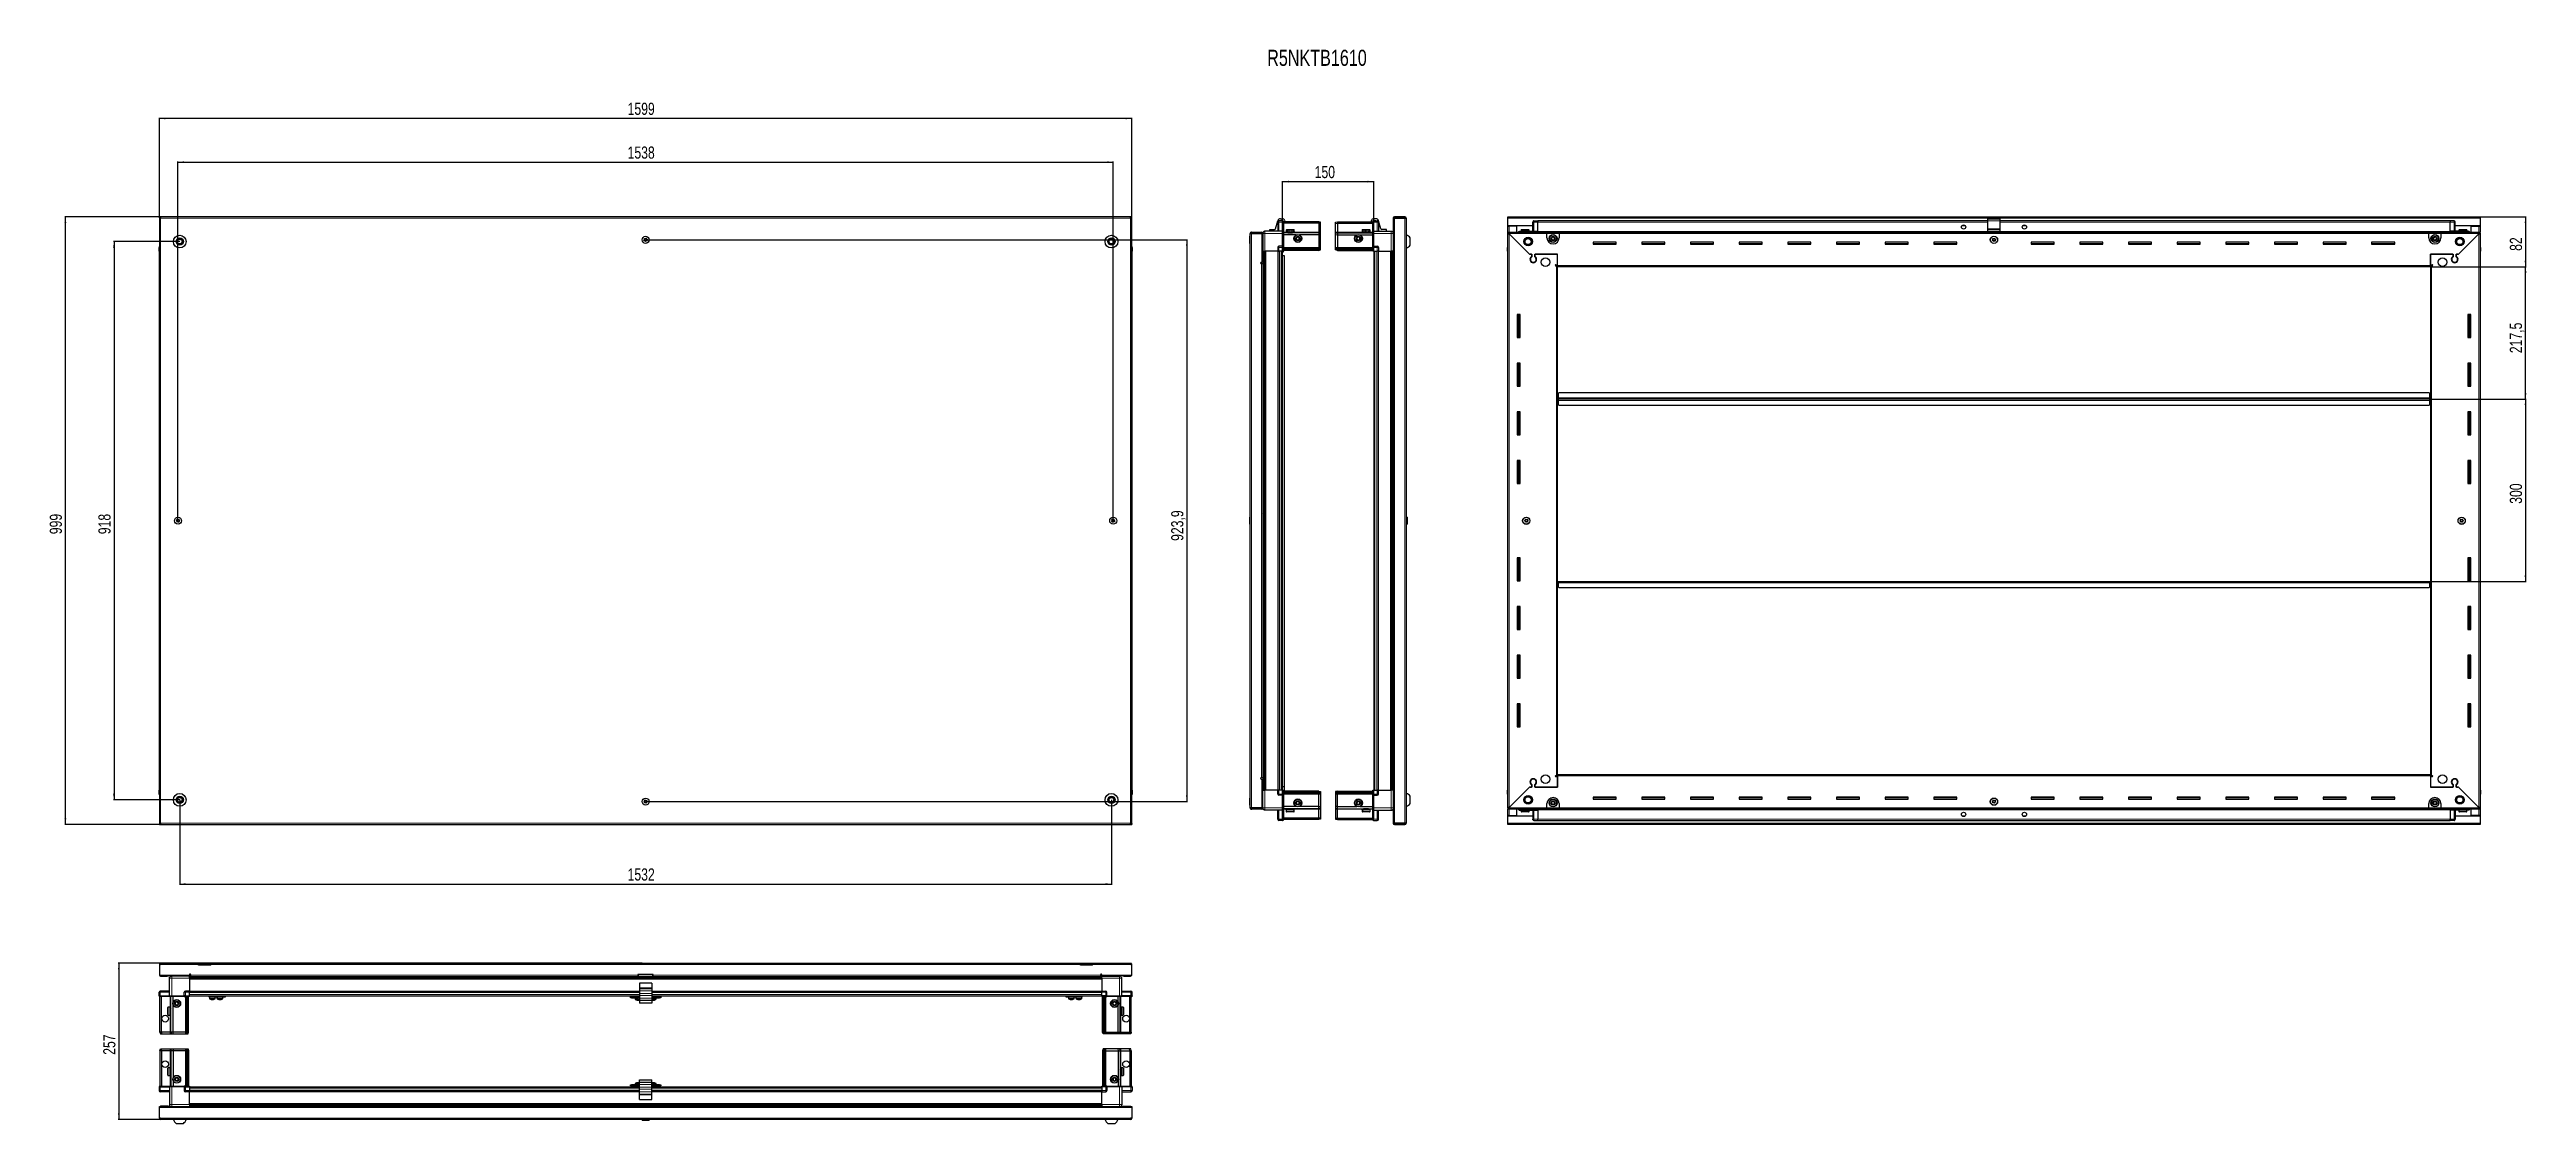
# Model space of a CAD drawing. Header units: millimetres. Extents: x 1132 to 5205, y 456 to 2222.
import ezdxf

# ---------------------------------------------------------------- set-up
doc = ezdxf.new("R2010")
doc.units = ezdxf.units.MM
doc.layers.add('FORMAT', color=7, linetype='Continuous')
doc.styles.add('SLDTEXTSTYLE0', font='TXT', dxfattribs={"width": 0.75})
doc.dimstyles.new('SLDDIMSTYLE0', dxfattribs={"dimtxt": 20, "dimasz": 10, "dimexe": 0, "dimexo": 0.0625, "dimgap": 5, "dimtad": 2, "dimdec": 1, "dimrnd": 1e-09, "dimzin": 12, "dimdsep": 46, "dimtxsty": 'SLDTEXTSTYLE0', "dimsah": 1, "dimcen": 0.09, "dimadec": 0, "dimazin": 3, "dimtfac": 1, "dimtofl": 0, "dimtmove": 0, "dimatfit": 3, "dimfxl": 0, "dimfrac": 2, "dimtolj": 1, "dimtzin": 12, "dimarcsym": 0})

msp = doc.modelspace()

# ---------------------------------------------------------------- texts
at = {"layer": 'FORMAT', "insert": (3134.58, 2221.44), "char_height": 26.458, "attachment_point": 1, "style": 'SLDTEXTSTYLE0'}
msp.add_mtext('R5NKTB1610', dxfattribs=at)

# ---------------------------------------------------------------- blocks, each defined once
blk = doc.blocks.new('_D')
at = {"layer": 'FORMAT'}
for p, q in [((1313, 1946.6), (1157.5, 1946.6)), ((1158.5, 947.6), (1158.5, 1946.6)), ((1313, 947.6), (1157.5, 947.6))]:
    blk.add_line(p, q, dxfattribs=at)
for points in [[(1158.5, 1946.6), (1156.9, 1936.6), (1160, 1936.6)], [(1158.5, 947.6), (1160, 957.6), (1156.9, 957.6)]]:
    blk.add_solid(points, dxfattribs=at)
at = {"layer": 'FORMAT', "insert": (1132.7, 1424.9), "char_height": 20, "attachment_point": 1, "rotation": 90, "style": 'SLDTEXTSTYLE0'}
blk.add_mtext('999', dxfattribs=at)
blk = doc.blocks.new('_D_1')
at = {"layer": 'FORMAT'}
for p, q in [((1313, 1946.6), (1313, 2109.6)), ((2912, 2108.6), (1313, 2108.6)), ((2912, 1946.6), (2912, 2109.6))]:
    blk.add_line(p, q, dxfattribs=at)
for points in [[(1313, 2108.6), (1323, 2107.1), (1323, 2110.1)], [(2912, 2108.6), (2902, 2110.1), (2902, 2107.1)]]:
    blk.add_solid(points, dxfattribs=at)
at = {"layer": 'FORMAT', "insert": (2082.9, 2134.4), "char_height": 20, "attachment_point": 1, "style": 'SLDTEXTSTYLE0'}
blk.add_mtext('1599', dxfattribs=at)
blk = doc.blocks.new('_D_2')
at = {"layer": 'FORMAT'}
for p, q in [((1346.5, 988.1), (1346.5, 848.6)), ((2878.5, 988.1), (2878.5, 848.6)), ((1346.5, 849.6), (2878.5, 849.6))]:
    blk.add_line(p, q, dxfattribs=at)
for points in [[(1346.5, 849.6), (1356.5, 848.1), (1356.5, 851.1)], [(2878.5, 849.6), (2868.5, 851.1), (2868.5, 848.1)]]:
    blk.add_solid(points, dxfattribs=at)
at = {"layer": 'FORMAT', "insert": (2082.9, 875.4), "char_height": 20, "attachment_point": 1, "style": 'SLDTEXTSTYLE0'}
blk.add_mtext('1532', dxfattribs=at)
blk = doc.blocks.new('_D_3')
at = {"layer": 'FORMAT'}
for p, q in [((1343.5, 1447.1), (1343.5, 2037.6)), ((1343.5, 2036.6), (2881.5, 2036.6)), ((2881.5, 1447.1), (2881.5, 2037.6))]:
    blk.add_line(p, q, dxfattribs=at)
for points in [[(1343.5, 2036.6), (1353.5, 2035.1), (1353.5, 2038.1)], [(2881.5, 2036.6), (2871.5, 2038.1), (2871.5, 2035.1)]]:
    blk.add_solid(points, dxfattribs=at)
at = {"layer": 'FORMAT', "insert": (2082.9, 2062.4), "char_height": 20, "attachment_point": 1, "style": 'SLDTEXTSTYLE0'}
blk.add_mtext('1538', dxfattribs=at)
blk = doc.blocks.new('_D_4')
at = {"layer": 'FORMAT'}
for p, q in [((2112.5, 1909.1), (3003.5, 1909.1)), ((3002.5, 1909.1), (3002.5, 985.3)), ((2112.5, 985.3), (3003.5, 985.3))]:
    blk.add_line(p, q, dxfattribs=at)
for points in [[(3002.5, 1909.1), (3001, 1899.1), (3004, 1899.1)], [(3002.5, 985.3), (3004, 995.3), (3001, 995.3)]]:
    blk.add_solid(points, dxfattribs=at)
at = {"layer": 'FORMAT', "insert": (2976.7, 1413.9), "char_height": 20, "attachment_point": 1, "rotation": 90, "style": 'SLDTEXTSTYLE0'}
blk.add_mtext('923,9', dxfattribs=at)
blk = doc.blocks.new('_D_5')
at = {"layer": 'FORMAT'}
for p, q in [((1346.5, 1906.1), (1237.5, 1906.1)), ((1238.5, 1906.1), (1238.5, 988.1)), ((1346.5, 988.1), (1237.5, 988.1))]:
    blk.add_line(p, q, dxfattribs=at)
for points in [[(1238.5, 1906.1), (1236.9, 1896.1), (1240, 1896.1)], [(1238.5, 988.1), (1240, 998.1), (1236.9, 998.1)]]:
    blk.add_solid(points, dxfattribs=at)
at = {"layer": 'FORMAT', "insert": (1212.7, 1424.9), "char_height": 20, "attachment_point": 1, "rotation": 90, "style": 'SLDTEXTSTYLE0'}
blk.add_mtext('918', dxfattribs=at)
blk = doc.blocks.new('_D_6')
at = {"layer": 'FORMAT'}
for p, q in [((3159.8, 1890.1), (3159.8, 2005.6)), ((3159.8, 2004.6), (3309.8, 2004.6)), ((3309.8, 1890.1), (3309.8, 2005.6))]:
    blk.add_line(p, q, dxfattribs=at)
for points in [[(3159.8, 2004.6), (3169.8, 2003.1), (3169.8, 2006.1)], [(3309.8, 2004.6), (3299.8, 2006.1), (3299.8, 2003.1)]]:
    blk.add_solid(points, dxfattribs=at)
at = {"layer": 'FORMAT', "insert": (3212.6, 2030.4), "char_height": 20, "attachment_point": 1, "style": 'SLDTEXTSTYLE0'}
blk.add_mtext('150', dxfattribs=at)
blk = doc.blocks.new('_D_7')
at = {"layer": 'FORMAT'}
for p, q in [((5129.1, 1946.6), (5204.6, 1946.6)), ((5203.6, 1946.6), (5203.6, 1864.6)), ((5047.1, 1864.6), (5204.6, 1864.6))]:
    blk.add_line(p, q, dxfattribs=at)
for points in [[(5203.6, 1946.6), (5202.1, 1936.6), (5205.1, 1936.6)], [(5203.6, 1864.6), (5205.1, 1874.6), (5202.1, 1874.6)]]:
    blk.add_solid(points, dxfattribs=at)
at = {"layer": 'FORMAT', "insert": (5177.8, 1890.8), "char_height": 20, "attachment_point": 1, "rotation": 90, "style": 'SLDTEXTSTYLE0'}
blk.add_mtext('82', dxfattribs=at)
blk = doc.blocks.new('_D_8')
at = {"layer": 'FORMAT'}
for p, q in [((5047.1, 1864.6), (5204.6, 1864.6)), ((5203.6, 1647.1), (5203.6, 1864.6)), ((5046.1, 1647.1), (5204.6, 1647.1))]:
    blk.add_line(p, q, dxfattribs=at)
for points in [[(5203.6, 1864.6), (5202.1, 1854.6), (5205.1, 1854.6)], [(5203.6, 1647.1), (5205.1, 1657.1), (5202.1, 1657.1)]]:
    blk.add_solid(points, dxfattribs=at)
at = {"layer": 'FORMAT', "insert": (5177.8, 1722.6), "char_height": 20, "attachment_point": 1, "rotation": 90, "style": 'SLDTEXTSTYLE0'}
blk.add_mtext('217,5', dxfattribs=at)
blk = doc.blocks.new('_D_9')
at = {"layer": 'FORMAT'}
for p, q in [((5046.1, 1647.1), (5204.6, 1647.1)), ((5203.6, 1647.1), (5203.6, 1347.1)), ((5046.1, 1347.1), (5204.6, 1347.1))]:
    blk.add_line(p, q, dxfattribs=at)
for points in [[(5203.6, 1647.1), (5202.1, 1637.1), (5205.1, 1637.1)], [(5203.6, 1347.1), (5205.1, 1357.1), (5202.1, 1357.1)]]:
    blk.add_solid(points, dxfattribs=at)
at = {"layer": 'FORMAT', "insert": (5177.8, 1474.9), "char_height": 20, "attachment_point": 1, "rotation": 90, "style": 'SLDTEXTSTYLE0'}
blk.add_mtext('300', dxfattribs=at)
blk = doc.blocks.new('_D_10')
at = {"layer": 'FORMAT'}
for p, q in [((2106.7, 719.6), (1245.5, 719.6)), ((1246.5, 719.6), (1246.5, 462.6)), ((1315.1, 462.6), (1245.5, 462.6))]:
    blk.add_line(p, q, dxfattribs=at)
for points in [[(1246.5, 719.6), (1244.9, 709.6), (1248, 709.6)], [(1246.5, 462.6), (1248, 472.6), (1244.9, 472.6)]]:
    blk.add_solid(points, dxfattribs=at)
at = {"layer": 'FORMAT', "insert": (1220.7, 568.9), "char_height": 20, "attachment_point": 1, "rotation": 90, "style": 'SLDTEXTSTYLE0'}
blk.add_mtext('257', dxfattribs=at)

# ---------------------------------------------------------------- dimensions: what is measured, and where the dimension line sits
at = {"layer": 'FORMAT'}
for base, p1, p2, picture, middle in [((1312.99, 2108.6), (2911.99, 1946.6), (1312.99, 1946.6), '_D_1', (2112.49, 2108.6)), ((2881.49, 2036.6), (1343.49, 1447.1), (2881.49, 1447.1), '_D_3', (2112.49, 2036.6))]:
    dim = msp.add_linear_dim(base=base, p1=p1, p2=p2, dimstyle='SLDDIMSTYLE0', dxfattribs=at)
    dim.commit()
    dim.dimension.update_dxf_attribs({"geometry": picture, "text_midpoint": middle, "dimtype": 160})
for base, p1, p2, angle, picture, middle in [((3309.78, 2004.6), (3159.78, 1890.1), (3309.78, 1890.1), 0, '_D_6', (3234.78, 2004.6)), ((1158.49, 1946.6), (1312.99, 947.6), (1312.99, 1946.6), 90, '_D', (1158.49, 1447.1)), ((5203.61, 1864.6), (5129.1, 1946.6), (5047.1, 1864.6), 90, '_D_7', (5203.61, 1905.6)), ((1238.49, 988.1), (1346.49, 1906.1), (1346.49, 988.1), 90, '_D_5', (1238.49, 1447.1)), ((3002.48881076, 985.25434732), (2112.48845386, 1909.10434732), (2112.48845386, 985.25434732), 90, '_D_4', (3002.48881076, 1447.17934732)), ((5203.61, 1864.6), (5046.1, 1647.1), (5047.1, 1864.6), 90, '_D_8', (5203.61, 1755.85)), ((5203.61, 1347.1), (5046.1, 1647.1), (5046.1, 1347.1), 90, '_D_9', (5203.61, 1497.1)), ((2878.49, 849.6), (1346.49, 988.1), (2878.49, 988.1), 0, '_D_2', (2112.49, 849.6)), ((1246.49, 462.6), (2106.7, 719.6), (1315.09, 462.6), 90, '_D_10', (1246.49, 591.1))]:
    dim = msp.add_linear_dim(base=base, p1=p1, p2=p2, angle=angle, dimstyle='SLDDIMSTYLE0', dxfattribs=at)
    dim.commit()
    dim.dimension.update_dxf_attribs({"geometry": picture, "text_midpoint": middle, "dimtype": 160})

# ---------------------------------------------------------------- linework, layer by layer
at = {"color": 7, "linetype": 'Continuous', "lineweight": 25}
for p, q in [((1315.09, 1946.6), (1312.99, 1946.6)), ((1312.99, 1945.1), (1312.99, 1946.6)), ((1312.99, 1945.1), (1315.09, 1945.1)), ((1312.99, 1945.1), (1312.99, 1944.5)), ((1312.99, 1944.5), (1312.99, 949.7)), ((1312.99, 1944.5), (1315.09, 1944.5)), ((1315.09, 1946.6), (1315.09, 1944.5)), ((2909.89, 1946.6), (1315.09, 1946.6)), ((2909.89, 1944.5), (2909.89, 1946.6)), ((2911.99, 1946.6), (2909.89, 1946.6)), ((2909.89, 1945.1), (2911.99, 1945.1)), ((2909.89, 1944.5), (2911.99, 1944.5)), ((2911.99, 1945.1), (2911.99, 1946.6)), ((2911.99, 1944.5), (2911.99, 1945.1)), ((2911.99, 949.7), (2911.99, 1944.5)), ((3106.43, 1914.74), (3106.13, 1914.74)), ((3106.13, 1903.17), (3106.13, 1914.74)), ((3107.93, 1919.25), (3106.43, 1919.25)), ((3106.43, 1918.75), (3106.43, 1919.25)), ((3106.43, 975.45), (3106.43, 1918.75)), ((3108.53, 1919.85), (3108.53, 1921.35)), ((3108.53, 1921.35), (3109.43, 1921.35)), ((3108.53, 1919.85), (3109.43, 1919.85)), ((3108.53, 1919.35), (3125.93, 1919.35)), ((3109.43, 1921.35), (3125.93, 1921.35)), ((3109.43, 1919.85), (3109.43, 1921.35)), ((3109.43, 1919.85), (3125.93, 1919.85)), ((3125.93, 1919.85), (3125.93, 1921.35)), ((3127.43, 1919.35), (3125.93, 1919.35)), ((3125.93, 1919.35), (3125.93, 1871.85)), ((3127.43, 1919.1), (3127.43, 1890.1)), ((3159.93, 1923.1), (3130.93, 1923.1)), ((3138.98, 1923.1), (3138.98, 1926.1)), ((3138.98, 1926.1), (3146.71, 1926.1)), ((3148.15, 1927.19), (3151.92, 1940.34)), ((3151.93, 1938.1), (3151.93, 1923.1)), ((3159.93, 1940.1), (3153.93, 1940.1)), ((3156.25, 1943.6), (3159.47, 1943.6)), ((3159.93, 1940.1), (3160.27, 1940.1)), ((3159.93, 1940.1), (3159.93, 1938.1)), ((3159.93, 1923.3), (3159.93, 1938.1)), ((3159.93, 1923.3), (3159.93, 1938.1)), ((3159.93, 1923.1), (3159.93, 1923.3)), ((3159.93, 1923.1), (3161.13, 1923.1)), ((3159.93, 1919.1), (3159.93, 1923.1)), ((3159.93, 1898.8), (3159.93, 1919.1)), ((3161.13, 1939.6), (3160.27, 1940.1)), ((3161.13, 1938.1), (3161.13, 1939.6)), ((3219.43, 1938.6), (3161.13, 1938.6)), ((3161.13, 1938.1), (3161.13, 1923.3)), ((3219.43, 1936.1), (3161.13, 1936.1)), ((3161.13, 1923.3), (3161.13, 1923.1)), ((3161.13, 1923.1), (3161.13, 1919.1)), ((3219.43, 1920.6), (3161.13, 1920.6)), ((3161.13, 1919.1), (3161.13, 1898.8)), ((3182.43, 1917.1), (3161.13, 1917.1)), ((3163.8, 1940.34), (3164.3, 1938.6)), ((3165.93, 1925), (3165.93, 1922.6)), ((3165.93, 1922.6), (3165.93, 1922.1)), ((3165.93, 1922.1), (3166.07, 1922.1)), ((3166.26, 1922.6), (3166.07, 1922.6)), ((3166.07, 1922.6), (3166.07, 1922.1)), ((3166.07, 1922.1), (3166.26, 1922.1)), ((3166.26, 1922.6), (3166.26, 1922.1)), ((3166.26, 1922.1), (3166.78, 1922.1)), ((3166.73, 1925.8), (3173.9, 1925.8)), ((3167.19, 1922.6), (3166.78, 1922.6)), ((3166.78, 1922.6), (3166.78, 1922.1)), ((3166.78, 1922.1), (3167.19, 1922.1)), ((3167.19, 1922.6), (3167.19, 1922.1)), ((3167.19, 1922.1), (3168.06, 1922.1)), ((3168.03, 1922.1), (3168.03, 1922)), ((3168.03, 1922), (3176.83, 1922)), ((3168.63, 1922.6), (3168.06, 1922.6)), ((3168.06, 1922.6), (3168.06, 1922.1)), ((3168.06, 1922.1), (3168.63, 1922.1)), ((3168.43, 1921.6), (3169.12, 1921.12)), ((3168.43, 1921.6), (3173.46, 1921.6)), ((3169.12, 1921.12), (3168.43, 1920.64)), ((3168.43, 1920.64), (3168.43, 1920.6)), ((3168.43, 1920.64), (3173.46, 1920.64)), ((3168.63, 1922.6), (3168.63, 1922.1)), ((3168.63, 1922.1), (3169.75, 1922.1)), ((3169.12, 1921.12), (3173.29, 1921.12)), ((3170.44, 1922.6), (3169.75, 1922.6)), ((3169.75, 1922.6), (3169.75, 1922.1)), ((3169.75, 1922.1), (3170.44, 1922.1)), ((3170.44, 1922.6), (3170.44, 1922.1)), ((3170.44, 1922.1), (3171.72, 1922.1)), ((3172.45, 1922.6), (3171.72, 1922.6)), ((3171.72, 1922.6), (3171.72, 1922.1)), ((3171.72, 1922.1), (3171.95, 1922.1)), ((3171.95, 1922.6), (3171.95, 1922.1)), ((3172.45, 1922.6), (3172.45, 1922.1)), ((3172.45, 1922.6), (3172.45, 1922.1)), ((3172.45, 1922.1), (3173.75, 1922.1)), ((3172.45, 1922.1), (3172.45, 1922.1)), ((3173.29, 1921.12), (3175.74, 1921.12)), ((3173.46, 1921.6), (3176.43, 1921.6)), ((3173.46, 1920.64), (3176.43, 1920.64)), ((3174.46, 1922.6), (3173.75, 1922.6)), ((3173.75, 1922.6), (3173.75, 1922.1)), ((3173.81, 1922.6), (3173.81, 1922.1)), ((3173.81, 1922.1), (3174.46, 1922.1)), ((3173.9, 1925.8), (3178.13, 1925.8)), ((3174.46, 1922.6), (3174.46, 1922.1)), ((3174.46, 1922.1), (3175.65, 1922.1)), ((3176.27, 1922.6), (3175.65, 1922.6)), ((3175.65, 1922.6), (3175.65, 1922.1)), ((3175.65, 1922.1), (3176.27, 1922.1)), ((3175.74, 1921.12), (3176.43, 1921.6)), ((3176.43, 1920.64), (3175.74, 1921.12)), ((3176.27, 1922.6), (3176.27, 1922.1)), ((3176.27, 1922.1), (3177.24, 1922.1)), ((3176.43, 1920.6), (3176.43, 1920.64)), ((3176.83, 1922), (3176.83, 1922.1)), ((3177.7, 1922.6), (3177.24, 1922.6)), ((3177.24, 1922.6), (3177.24, 1922.1)), ((3177.24, 1922.1), (3177.7, 1922.1)), ((3177.7, 1922.6), (3177.7, 1922.1)), ((3177.7, 1922.1), (3178.36, 1922.1)), ((3178.62, 1922.6), (3178.36, 1922.6)), ((3178.36, 1922.6), (3178.36, 1922.1)), ((3178.36, 1922.1), (3178.62, 1922.1)), ((3178.62, 1922.6), (3178.62, 1922.1)), ((3178.62, 1922.1), (3178.89, 1922.1)), ((3178.93, 1922.6), (3178.89, 1922.6)), ((3178.89, 1922.6), (3178.89, 1922.1)), ((3178.89, 1922.1), (3178.93, 1922.1)), ((3178.93, 1922.6), (3178.93, 1925)), ((3178.93, 1922.6), (3178.93, 1922.1)), ((3219.43, 1917.1), (3187.43, 1917.1)), ((3219.43, 1938.6), (3219.43, 1936.1)), ((3222.43, 1937.8), (3219.43, 1938.6)), ((3219.43, 1936.1), (3219.43, 1921.6)), ((3222.43, 1935.95), (3219.43, 1936.1)), ((3219.43, 1921.6), (3219.43, 1920.6)), ((3219.43, 1920.6), (3219.43, 1917.1)), ((3222.43, 1919.8), (3219.43, 1920.6)), ((3219.43, 1917.1), (3219.43, 1896.6)), ((3219.43, 1917.1), (3222.43, 1916.77)), ((3222.43, 1935.95), (3222.43, 1937.8)), ((3222.43, 1921.6), (3222.43, 1935.95)), ((3222.43, 1919.8), (3222.43, 1921.6)), ((3222.43, 1916.77), (3222.43, 1919.8)), ((3222.43, 1896.6), (3222.43, 1916.77)), ((3247.13, 1937.8), (3250.13, 1938.6)), ((3247.13, 1935.95), (3247.13, 1937.8)), ((3247.13, 1935.95), (3250.13, 1936.1)), ((3247.13, 1921.6), (3247.13, 1935.95)), ((3247.13, 1919.8), (3247.13, 1921.6)), ((3247.13, 1919.8), (3250.13, 1920.6)), ((3247.13, 1916.77), (3247.13, 1919.8)), ((3250.13, 1917.1), (3247.13, 1916.77)), ((3247.13, 1896.6), (3247.13, 1916.77)), ((3250.13, 1938.6), (3250.13, 1936.1)), ((3250.13, 1938.6), (3308.43, 1938.6)), ((3250.13, 1936.1), (3250.13, 1921.6)), ((3250.13, 1936.1), (3308.43, 1936.1)), ((3250.13, 1921.6), (3250.13, 1920.6)), ((3250.13, 1920.6), (3250.13, 1917.1)), ((3250.13, 1920.6), (3308.43, 1920.6)), ((3250.13, 1917.1), (3250.13, 1896.6)), ((3250.13, 1917.1), (3282.13, 1917.1)), ((3287.13, 1917.1), (3308.43, 1917.1)), ((3290.63, 1925), (3290.63, 1922.1)), ((3290.63, 1922.1), (3290.67, 1922.1)), ((3290.79, 1922.6), (3290.67, 1922.6)), ((3290.67, 1922.6), (3290.67, 1922.1)), ((3290.67, 1922.1), (3290.79, 1922.1)), ((3290.79, 1922.6), (3290.79, 1922.1)), ((3290.79, 1922.1), (3291.2, 1922.1)), ((3291.54, 1922.6), (3291.2, 1922.6)), ((3291.2, 1922.6), (3291.2, 1922.1)), ((3291.2, 1922.1), (3291.54, 1922.1)), ((3291.43, 1925.8), (3302.83, 1925.8)), ((3291.54, 1922.6), (3291.54, 1922.1)), ((3291.54, 1922.1), (3292.31, 1922.1)), ((3292.84, 1922.6), (3292.31, 1922.6)), ((3292.31, 1922.6), (3292.31, 1922.1)), ((3292.31, 1922.1), (3292.84, 1922.1)), ((3292.73, 1922.1), (3292.73, 1922)), ((3292.73, 1922), (3301.53, 1922)), ((3292.84, 1922.6), (3292.84, 1922.1)), ((3292.84, 1922.1), (3293.89, 1922.1)), ((3293.13, 1921.6), (3293.82, 1921.12)), ((3293.13, 1921.6), (3301.13, 1921.6)), ((3293.82, 1921.12), (3293.13, 1920.64)), ((3293.13, 1920.64), (3293.13, 1920.6)), ((3293.13, 1920.64), (3301.13, 1920.64)), ((3293.82, 1921.12), (3300.44, 1921.12)), ((3294.56, 1922.6), (3293.89, 1922.6)), ((3293.89, 1922.6), (3293.89, 1922.1)), ((3293.89, 1922.1), (3294.56, 1922.1)), ((3294.56, 1922.6), (3294.56, 1922.1)), ((3294.56, 1922.1), (3295.79, 1922.1)), ((3296.53, 1922.6), (3295.79, 1922.6)), ((3295.79, 1922.6), (3295.79, 1922.1)), ((3295.79, 1922.1), (3296.23, 1922.1)), ((3296.23, 1922.6), (3296.23, 1922.1)), ((3296.53, 1922.6), (3296.53, 1922.1)), ((3296.53, 1922.1), (3297.83, 1922.1)), ((3298.55, 1922.6), (3297.83, 1922.6)), ((3297.83, 1922.6), (3297.83, 1922.1)), ((3298.1, 1922.6), (3298.1, 1922.1)), ((3298.1, 1922.1), (3298.55, 1922.1)), ((3298.55, 1922.6), (3298.55, 1922.1)), ((3298.55, 1922.1), (3299.79, 1922.1)), ((3300.45, 1922.6), (3299.79, 1922.6)), ((3299.79, 1922.6), (3299.79, 1922.1)), ((3299.79, 1922.1), (3300.45, 1922.1)), ((3300.44, 1921.12), (3301.13, 1921.6)), ((3301.13, 1920.64), (3300.44, 1921.12)), ((3300.45, 1922.6), (3300.45, 1922.1)), ((3300.45, 1922.1), (3301.49, 1922.1)), ((3301.13, 1920.6), (3301.13, 1920.64)), ((3302.01, 1922.6), (3301.49, 1922.6)), ((3301.49, 1922.6), (3301.49, 1922.1)), ((3301.49, 1922.1), (3302.01, 1922.1)), ((3301.53, 1922), (3301.53, 1922.1)), ((3302.01, 1922.6), (3302.01, 1922.1)), ((3302.01, 1922.1), (3302.77, 1922.1)), ((3303.1, 1922.6), (3302.77, 1922.6)), ((3302.77, 1922.6), (3302.77, 1922.1)), ((3302.77, 1922.1), (3303.1, 1922.1)), ((3303.1, 1922.6), (3303.1, 1922.1)), ((3303.1, 1922.1), (3303.49, 1922.1)), ((3303.6, 1922.6), (3303.49, 1922.6)), ((3303.49, 1922.6), (3303.49, 1922.1)), ((3303.49, 1922.1), (3303.6, 1922.1)), ((3303.6, 1922.6), (3303.6, 1922.1)), ((3303.6, 1922.1), (3303.63, 1922.1)), ((3303.63, 1922.1), (3303.63, 1925)), ((3305.77, 1940.34), (3305.27, 1938.6)), ((3309.3, 1940.1), (3308.43, 1939.6)), ((3308.43, 1939.6), (3308.43, 1938.1)), ((3308.43, 1923.3), (3308.43, 1938.1)), ((3308.43, 1923.1), (3308.43, 1923.3)), ((3309.63, 1923.1), (3308.43, 1923.1)), ((3308.43, 1919.1), (3308.43, 1923.1)), ((3308.43, 1898.8), (3308.43, 1919.1)), ((3309.63, 1940.1), (3309.3, 1940.1)), ((3309.63, 1938.1), (3309.63, 1940.1)), ((3309.63, 1940.1), (3315.63, 1940.1)), ((3309.63, 1938.1), (3309.63, 1923.3)), ((3309.63, 1923.3), (3309.63, 1923.1)), ((3309.63, 1923.1), (3309.63, 1919.1)), ((3309.63, 1923.1), (3338.63, 1923.1)), ((3309.63, 1919.1), (3309.63, 1898.8)), ((3313.32, 1943.6), (3310.09, 1943.6)), ((3317.63, 1938.1), (3317.63, 1923.1)), ((3321.41, 1927.19), (3317.64, 1940.34)), ((3330.58, 1926.1), (3322.86, 1926.1)), ((3330.58, 1923.1), (3330.58, 1926.1)), ((3341.53, 1931.6), (3341.53, 962.6)), ((3341.53, 1931.6), (3343.63, 1931.6)), ((3341.63, 1944.5), (3341.63, 1932.1)), ((3341.63, 1932.1), (3343.13, 1932.1)), ((3343.13, 1944.5), (3343.13, 1932.1)), ((3343.63, 1931.6), (3343.63, 1944.5)), ((3343.63, 1944.5), (3361.03, 1944.5)), ((3361.03, 1946.6), (3343.73, 1946.6)), ((3361.03, 1945.1), (3343.73, 1945.1)), ((3361.03, 1945.1), (3361.03, 1946.6)), ((3361.03, 1944.5), (3363.13, 1944.5)), ((3363.13, 1944.5), (3363.13, 949.7)), ((3530.1, 1944.5), (3530.1, 1946.6)), ((3530.1, 1946.6), (5129.1, 1946.6)), ((3530.1, 1932.1), (3530.1, 1944.5)), ((3571.1, 1932.1), (3530.1, 1932.1)), ((3530.1, 1931.6), (3530.1, 1932.1)), ((3530.1, 1921.35), (3530.1, 1931.6)), ((3530.1, 1931.6), (3532.2, 1931.6)), ((3530.1, 1919.85), (3530.1, 1921.35)), ((3530.1, 1921.35), (3531.1, 1921.35)), ((3530.1, 1919.35), (3530.1, 1919.85)), ((3530.1, 1919.85), (3531.1, 1919.85)), ((3530.1, 974.85), (3530.1, 1919.35)), ((3531.6, 1919.35), (3530.1, 1919.35)), ((3531.1, 1919.85), (3531.1, 1921.35)), ((3531.1, 1921.35), (3594.6, 1921.35)), ((3531.6, 1931.6), (3531.6, 1932.1)), ((3531.7, 1919.25), (3565.6, 1885.35)), ((3545.1, 1931.6), (3532.2, 1931.6)), ((3566.3, 1884.65), (3532.2, 1918.75)), ((3545.1, 1921.35), (3545.1, 1931.6)), ((3550.6, 1923.1), (3579.6, 1923.1)), ((3552.1, 1925), (3552.1, 1923.1)), ((3552.9, 1925.8), (3564.3, 1925.8)), ((3565.1, 1923.1), (3565.1, 1925)), ((3571.1, 1923.1), (3571.1, 1938.1)), ((3571.78, 1939.6), (3571.78, 1939.6)), ((3573.1, 1940.1), (3579.6, 1940.1)), ((3573.1, 1940.1), (3579.6, 1940.1)), ((3579.6, 1940.1), (3579.6, 1940.1)), ((3579.6, 1940.1), (3579.6, 1940.1)), ((3579.6, 1940.1), (3579.6, 1938.1)), ((4319.6, 1939.95), (3579.6, 1939.95)), ((3579.6, 1923.1), (3579.6, 1938.1)), ((3579.6, 1923.1), (3579.6, 1922.6)), ((3579.6, 1921.95), (5079.6, 1921.95)), ((3594.6, 1919.25), (3594.6, 1921.35)), ((3594.6, 1921.35), (3614.6, 1921.35)), ((3594.6, 1919.85), (3614.6, 1919.85)), ((3594.6, 1912.35), (3594.6, 1919.25)), ((3614.6, 1921.35), (5044.6, 1921.35)), ((3614.6, 1921.35), (3614.6, 1919.25)), ((3614.6, 1919.25), (3614.6, 1912.35)), ((4282.48, 1932.1), (4276.73, 1932.1)), ((4319.6, 1943.6), (4339.6, 1943.6)), ((4319.6, 1940.34), (4319.6, 1943.6)), ((4319.6, 1927.19), (4319.6, 1940.34)), ((4319.6, 1926.1), (4319.6, 1927.19)), ((4319.6, 1926.1), (4339.6, 1926.1)), ((4319.6, 1922.6), (4319.6, 1926.1)), ((4319.6, 1922.6), (4339.6, 1922.6)), ((4323.6, 1922.6), (4323.6, 1921.95)), ((4326.1, 1921.95), (4326.1, 1922.6)), ((4333.1, 1921.95), (4333.1, 1922.6)), ((4335.6, 1921.95), (4335.6, 1922.6)), ((4339.6, 1940.34), (4339.6, 1943.6)), ((4339.6, 1927.19), (4339.6, 1940.34)), ((5079.6, 1939.95), (4339.6, 1939.95)), ((4339.6, 1926.1), (4339.6, 1927.19)), ((4339.6, 1922.6), (4339.6, 1926.1)), ((4382.48, 1932.1), (4376.73, 1932.1)), ((5044.6, 1919.25), (5044.6, 1921.35)), ((5044.6, 1921.35), (5064.6, 1921.35)), ((5044.6, 1919.85), (5064.6, 1919.85)), ((5044.6, 1912.35), (5044.6, 1919.25)), ((5064.6, 1921.35), (5128.1, 1921.35)), ((5064.6, 1921.35), (5064.6, 1919.25)), ((5064.6, 1919.25), (5064.6, 1912.35)), ((5079.6, 1940.1), (5079.6, 1940.1)), ((5086.1, 1940.1), (5079.6, 1940.1)), ((5086.1, 1940.1), (5079.6, 1940.1)), ((5079.6, 1940.1), (5079.6, 1938.1)), ((5079.6, 1923.1), (5079.6, 1938.1)), ((5079.6, 1923.1), (5079.6, 1922.6)), ((5108.6, 1923.1), (5079.6, 1923.1)), ((5088.1, 1938.1), (5088.1, 1938.1)), ((5088.1, 1923.1), (5088.1, 1938.1)), ((5129.1, 1932.1), (5088.1, 1932.1)), ((5127, 1918.75), (5092.9, 1884.65)), ((5093.6, 1885.35), (5127.5, 1919.25)), ((5094.1, 1925), (5094.1, 1923.1)), ((5094.9, 1925.8), (5106.3, 1925.8)), ((5107.1, 1923.1), (5107.1, 1925)), ((5114.1, 1921.35), (5114.1, 1931.6)), ((5114.1, 1931.6), (5127, 1931.6)), ((5127, 1931.6), (5129.1, 1931.6)), ((5127.6, 1931.6), (5127.6, 1932.1)), ((5127.6, 1919.35), (5129.1, 1919.35)), ((5128.1, 1919.85), (5128.1, 1921.35)), ((5128.1, 1921.35), (5129.1, 1921.35)), ((5128.1, 1919.85), (5129.1, 1919.85)), ((5129.1, 1946.6), (5129.1, 1944.5)), ((5129.1, 1944.5), (5129.1, 1932.1)), ((5129.1, 1931.6), (5129.1, 1932.1)), ((5129.1, 1931.6), (5129.1, 1921.35)), ((5129.1, 1919.85), (5129.1, 1921.35)), ((5129.1, 1919.85), (5129.1, 1919.35)), ((5129.1, 1919.35), (5129.1, 974.85)), ((1312.49, 1896.6), (1312.49, 1890.1)), ((1312.49, 1890.1), (1312.49, 1896.6)), ((1312.49, 1890.1), (1312.49, 1890.1)), ((1312.99, 1890.1), (1312.49, 1890.1)), ((1312.64, 1890.1), (1312.64, 1004.1)), ((2911.99, 1897.93), (2911.99, 1897.93)), ((2911.99, 1890.1), (2912.49, 1890.1)), ((2912.34, 1004.1), (2912.34, 1890.1)), ((2912.49, 1896.6), (2912.49, 1890.1)), ((2912.49, 1890.1), (2912.49, 1896.6)), ((2912.49, 1890.1), (2912.49, 1890.1)), ((2912.49, 1890.1), (2912.49, 1890.1)), ((3106.13, 1903.17), (3106.43, 1903.17)), ((3125.93, 1892.85), (3127.43, 1892.85)), ((3127.43, 1890.1), (3125.93, 1890.1)), ((3128.08, 1004.1), (3128.08, 1890.1)), ((3129.87, 1890.1), (3129.87, 1004.1)), ((3129.91, 1890.1), (3129.91, 1004.1)), ((3151.93, 1890.1), (3130.93, 1890.1)), ((3151.93, 1896.6), (3151.93, 1890.1)), ((3151.93, 1890.1), (3153.93, 1890.1)), ((3152.58, 1004.1), (3152.58, 1890.1)), ((3159.93, 1898.6), (3153.93, 1898.6)), ((3159.93, 1890.1), (3153.93, 1890.1)), ((3159.78, 1004.1), (3159.78, 1890.1)), ((3159.78, 1883.1), (3162.28, 1883.1)), ((3159.93, 1898.6), (3159.93, 1898.8)), ((3159.93, 1898.6), (3159.93, 1896.6)), ((3159.93, 1898.6), (3161.13, 1898.6)), ((3159.93, 1890.1), (3159.93, 1896.6)), ((3159.93, 1890.1), (3159.93, 1896.6)), ((3159.93, 1890.1), (3160.27, 1890.1)), ((3159.93, 1890.1), (3159.93, 1890.1)), ((3160.27, 1890.1), (3160.27, 1896.6)), ((3161.13, 1890.1), (3160.27, 1890.1)), ((3160.27, 1890.1), (3160.27, 1890.1)), ((3161.13, 1898.8), (3161.13, 1898.6)), ((3161.13, 1897.93), (3161.13, 1898.6)), ((3161.13, 1897.93), (3161.13, 1890.1)), ((3219.43, 1895.6), (3161.13, 1895.6)), ((3219.43, 1894.6), (3161.13, 1894.6)), ((3219.43, 1893.1), (3161.13, 1893.1)), ((3219.43, 1891.6), (3161.13, 1891.6)), ((3162.28, 1883.1), (3162.28, 1009.6)), ((3219.43, 1896.6), (3219.43, 1895.6)), ((3219.43, 1895.6), (3219.43, 1894.6)), ((3219.43, 1895.6), (3222.43, 1894.8)), ((3219.43, 1894.6), (3219.43, 1893.1)), ((3219.43, 1894.6), (3222.43, 1894.06)), ((3219.43, 1893.1), (3222.43, 1893.56)), ((3219.43, 1893.1), (3219.43, 1891.6)), ((3219.43, 1891.6), (3222.43, 1892.41)), ((3222.43, 1894.8), (3222.43, 1896.6)), ((3222.43, 1894.06), (3222.43, 1894.8)), ((3222.43, 1893.56), (3222.43, 1894.06)), ((3222.43, 1892.41), (3222.43, 1893.56)), ((3247.13, 1894.8), (3247.13, 1896.6)), ((3250.13, 1895.6), (3247.13, 1894.8)), ((3247.13, 1894.06), (3247.13, 1894.8)), ((3250.13, 1894.6), (3247.13, 1894.06)), ((3247.13, 1893.56), (3247.13, 1894.06)), ((3247.13, 1892.41), (3247.13, 1893.56)), ((3250.13, 1893.1), (3247.13, 1893.56)), ((3250.13, 1891.6), (3247.13, 1892.41)), ((3250.13, 1896.6), (3250.13, 1895.6)), ((3250.13, 1895.6), (3250.13, 1894.6)), ((3250.13, 1895.6), (3308.43, 1895.6)), ((3250.13, 1894.6), (3250.13, 1893.1)), ((3250.13, 1894.6), (3308.43, 1894.6)), ((3250.13, 1893.1), (3250.13, 1891.6)), ((3250.13, 1893.1), (3308.43, 1893.1)), ((3250.13, 1891.6), (3308.43, 1891.6)), ((3308.43, 1898.6), (3308.43, 1898.8)), ((3309.63, 1898.6), (3308.43, 1898.6)), ((3308.43, 1898.6), (3308.43, 1897.93)), ((3308.43, 1890.1), (3308.43, 1897.93)), ((3309.3, 1890.1), (3308.43, 1890.1)), ((3309.3, 1896.6), (3309.3, 1890.1)), ((3309.63, 1890.1), (3309.3, 1890.1)), ((3309.63, 1898.8), (3309.63, 1898.6)), ((3309.63, 1896.6), (3309.63, 1898.6)), ((3309.63, 1898.6), (3315.63, 1898.6)), ((3309.63, 1896.6), (3309.63, 1898.6)), ((3309.63, 1896.6), (3309.63, 1890.1)), ((3309.63, 1890.1), (3315.63, 1890.1)), ((3309.78, 1890.1), (3309.78, 1004.1)), ((3317.63, 1890.1), (3315.63, 1890.1)), ((3316.98, 1890.1), (3316.98, 1004.1)), ((3317.63, 1896.6), (3317.63, 1890.1)), ((3317.63, 1890.1), (3338.63, 1890.1)), ((3339.66, 1004.1), (3339.66, 1890.1)), ((3339.69, 1004.1), (3339.69, 1890.1)), ((3341.48, 1890.1), (3341.48, 1004.1)), ((3369.73, 1900.1), (3369.73, 1912.1)), ((3529.6, 1896.6), (3529.6, 1890.1)), ((3529.6, 1890.1), (3529.6, 1896.6)), ((3529.6, 1890.1), (3529.6, 1890.1)), ((3530.1, 1890.1), (3529.6, 1890.1)), ((3529.75, 1890.1), (3529.75, 1004.1)), ((3565.6, 1885.35), (3569.8, 1885.35)), ((3567, 1885.35), (3566.3, 1884.65)), ((3569.1, 1885.35), (3567, 1885.35)), ((3569.1, 1885.35), (3569.1, 1881.46)), ((3569.8, 1885.35), (3569.8, 1881.07)), ((3574.4, 1885.35), (3612.1, 1885.35)), ((3574.4, 1881.07), (3574.4, 1885.35)), ((3575.1, 1881.46), (3575.1, 1885.35)), ((3612.1, 1885.35), (3575.1, 1885.35)), ((3612.1, 1866.7), (3612.1, 1885.35)), ((3612.1, 1868.1), (3612.1, 1885.35)), ((3708.6, 1905.1), (3670.6, 1905.1)), ((3670.6, 1905.1), (3670.6, 1901.6)), ((3708.6, 1902.35), (3670.6, 1902.35)), ((3670.6, 1901.6), (3708.6, 1901.6)), ((3708.6, 1901.6), (3708.6, 1905.1)), ((3788.6, 1905.1), (3750.6, 1905.1)), ((3750.6, 1905.1), (3750.6, 1901.6)), ((3788.6, 1902.35), (3750.6, 1902.35)), ((3750.6, 1901.6), (3788.6, 1901.6)), ((3788.6, 1901.6), (3788.6, 1905.1)), ((3868.6, 1905.1), (3830.6, 1905.1)), ((3830.6, 1905.1), (3830.6, 1901.6)), ((3868.6, 1902.35), (3830.6, 1902.35)), ((3830.6, 1901.6), (3868.6, 1901.6)), ((3868.6, 1901.6), (3868.6, 1905.1)), ((3948.6, 1905.1), (3910.6, 1905.1)), ((3910.6, 1905.1), (3910.6, 1901.6)), ((3948.6, 1902.35), (3910.6, 1902.35)), ((3910.6, 1901.6), (3948.6, 1901.6)), ((3948.6, 1901.6), (3948.6, 1905.1)), ((4028.6, 1905.1), (3990.6, 1905.1)), ((3990.6, 1905.1), (3990.6, 1901.6)), ((4028.6, 1902.35), (3990.6, 1902.35)), ((3990.6, 1901.6), (4028.6, 1901.6)), ((4028.6, 1901.6), (4028.6, 1905.1)), ((4108.6, 1905.1), (4070.6, 1905.1)), ((4070.6, 1905.1), (4070.6, 1901.6)), ((4108.6, 1902.35), (4070.6, 1902.35)), ((4070.6, 1901.6), (4108.6, 1901.6)), ((4108.6, 1901.6), (4108.6, 1905.1)), ((4188.6, 1905.1), (4150.6, 1905.1)), ((4150.6, 1905.1), (4150.6, 1901.6)), ((4188.6, 1902.35), (4150.6, 1902.35)), ((4150.6, 1901.6), (4188.6, 1901.6)), ((4188.6, 1901.6), (4188.6, 1905.1)), ((4268.6, 1905.1), (4230.6, 1905.1)), ((4230.6, 1905.1), (4230.6, 1901.6)), ((4268.6, 1902.35), (4230.6, 1902.35)), ((4230.6, 1901.6), (4268.6, 1901.6)), ((4268.6, 1901.6), (4268.6, 1905.1)), ((4428.6, 1905.1), (4390.6, 1905.1)), ((4390.6, 1905.1), (4390.6, 1901.6)), ((4428.6, 1902.35), (4390.6, 1902.35)), ((4390.6, 1901.6), (4428.6, 1901.6)), ((4428.6, 1901.6), (4428.6, 1905.1)), ((4508.6, 1905.1), (4470.6, 1905.1)), ((4470.6, 1905.1), (4470.6, 1901.6)), ((4508.6, 1902.35), (4470.6, 1902.35)), ((4470.6, 1901.6), (4508.6, 1901.6)), ((4508.6, 1901.6), (4508.6, 1905.1)), ((4588.6, 1905.1), (4550.6, 1905.1)), ((4550.6, 1905.1), (4550.6, 1901.6)), ((4588.6, 1902.35), (4550.6, 1902.35)), ((4550.6, 1901.6), (4588.6, 1901.6)), ((4588.6, 1901.6), (4588.6, 1905.1)), ((4668.6, 1905.1), (4630.6, 1905.1)), ((4630.6, 1905.1), (4630.6, 1901.6)), ((4668.6, 1902.35), (4630.6, 1902.35)), ((4630.6, 1901.6), (4668.6, 1901.6)), ((4668.6, 1901.6), (4668.6, 1905.1)), ((4748.6, 1905.1), (4710.6, 1905.1)), ((4710.6, 1905.1), (4710.6, 1901.6)), ((4748.6, 1902.35), (4710.6, 1902.35)), ((4710.6, 1901.6), (4748.6, 1901.6)), ((4748.6, 1901.6), (4748.6, 1905.1)), ((4828.6, 1905.1), (4790.6, 1905.1)), ((4790.6, 1905.1), (4790.6, 1901.6)), ((4828.6, 1902.35), (4790.6, 1902.35)), ((4790.6, 1901.6), (4828.6, 1901.6)), ((4828.6, 1901.6), (4828.6, 1905.1)), ((4908.6, 1905.1), (4870.6, 1905.1)), ((4870.6, 1905.1), (4870.6, 1901.6)), ((4908.6, 1902.35), (4870.6, 1902.35)), ((4870.6, 1901.6), (4908.6, 1901.6)), ((4908.6, 1901.6), (4908.6, 1905.1)), ((4988.6, 1905.1), (4950.6, 1905.1)), ((4950.6, 1905.1), (4950.6, 1901.6)), ((4988.6, 1902.35), (4950.6, 1902.35)), ((4950.6, 1901.6), (4988.6, 1901.6)), ((4988.6, 1901.6), (4988.6, 1905.1)), ((5047.1, 1885.35), (5084.8, 1885.35)), ((5047.1, 1866.7), (5047.1, 1885.35)), ((5047.1, 1885.35), (5047.1, 1868.1)), ((5084.1, 1885.35), (5047.1, 1885.35)), ((5084.1, 1885.35), (5084.1, 1881.46)), ((5084.8, 1885.35), (5084.8, 1881.07)), ((5089.4, 1885.35), (5093.6, 1885.35)), ((5089.4, 1881.07), (5089.4, 1885.35)), ((5092.2, 1885.35), (5090.1, 1885.35)), ((5090.1, 1881.46), (5090.1, 1885.35)), ((5092.9, 1884.65), (5092.2, 1885.35)), ((5129.1, 1890.1), (5129.6, 1890.1)), ((5129.11, 1897.93), (5129.11, 1897.93)), ((5129.45, 1004.1), (5129.45, 1890.1)), ((5129.6, 1890.1), (5129.6, 1896.6)), ((5129.61, 1890.1), (5129.6, 1890.1)), ((5129.6, 1890.1), (5129.6, 1890.1)), ((5129.61, 1896.6), (5129.61, 1890.1)), ((3125.93, 1871.85), (3124.58, 1871.85)), ((3124.58, 1869.85), (3125.33, 1869.85)), ((3125.33, 1869.85), (3127.43, 1869.85)), ((3127.43, 1869.85), (3127.43, 1024.35)), ((3570.1, 1872.49), (3570.1, 1871.73)), ((3609.25, 1868.1), (3612.1, 1868.1)), ((3610, 1866.1), (3609.25, 1866.1)), ((3610, 1866.1), (3612.1, 1866.1)), ((3612.1, 1867.1), (3610.1, 1867.1)), ((3610.1, 1867.1), (3610.1, 1866.1)), ((3612.1, 1864.6), (3612.1, 1866.7)), ((5047.1, 1864.6), (3612.1, 1864.6)), ((3612.1, 1029.6), (3612.1, 1864.6)), ((5047.1, 1868.1), (5049.95, 1868.1)), ((5049.1, 1867.1), (5047.1, 1867.1)), ((5047.1, 1866.7), (5047.1, 1864.6)), ((5047.1, 1866.1), (5049.2, 1866.1)), ((5047.1, 1864.6), (5047.1, 1029.6)), ((5049.1, 1866.1), (5049.1, 1867.1)), ((5049.95, 1866.1), (5049.2, 1866.1)), ((5089.1, 1872.49), (5089.1, 1871.73)), ((3550.6, 1786.1), (3545.6, 1786.1)), ((3545.6, 1786.1), (3545.6, 1748.1)), ((3547.75, 1748.1), (3547.75, 1786.1)), ((3549.55, 1748.1), (3549.55, 1786.1)), ((3549.58, 1748.1), (3549.58, 1786.1)), ((3550.6, 1748.1), (3550.6, 1786.1)), ((5108.6, 1786.1), (5108.6, 1748.1)), ((5113.6, 1786.1), (5108.6, 1786.1)), ((5109.63, 1786.1), (5109.63, 1748.1)), ((5109.66, 1786.1), (5109.66, 1748.1)), ((5111.45, 1786.1), (5111.45, 1748.1)), ((5113.6, 1748.1), (5113.6, 1786.1)), ((3545.6, 1748.1), (3550.6, 1748.1)), ((5108.6, 1748.1), (5113.6, 1748.1)), ((3550.6, 1706.1), (3545.6, 1706.1)), ((3545.6, 1706.1), (3545.6, 1668.1)), ((3547.75, 1668.1), (3547.75, 1706.1)), ((3549.55, 1668.1), (3549.55, 1706.1)), ((3549.58, 1668.1), (3549.58, 1706.1)), ((3550.6, 1668.1), (3550.6, 1706.1)), ((5108.6, 1706.1), (5108.6, 1668.1)), ((5113.6, 1706.1), (5108.6, 1706.1)), ((5109.63, 1706.1), (5109.63, 1668.1)), ((5109.66, 1706.1), (5109.66, 1668.1)), ((5111.45, 1706.1), (5111.45, 1668.1)), ((5113.6, 1668.1), (5113.6, 1706.1)), ((3545.6, 1668.1), (3550.6, 1668.1)), ((3612.85, 1647.1), (3612.1, 1647.1)), ((3613.1, 1649.95), (3612.85, 1649.95)), ((3612.85, 1649.95), (3612.85, 1647.1)), ((3612.85, 1647.1), (3612.85, 1644.25)), ((3612.85, 1644.25), (3613.1, 1644.25)), ((3614.1, 1657.1), (3613.1, 1656.1)), ((3613.1, 1656.1), (3613.1, 1649.2)), ((3613.1, 1647.1), (3613.1, 1649.2)), ((3613.1, 1645), (3613.1, 1647.1)), ((5046.1, 1647.1), (3613.1, 1647.1)), ((3613.1, 1645), (3613.1, 1638.1)), ((3613.1, 1638.1), (3614.1, 1637.1)), ((5045.1, 1657.1), (3614.1, 1657.1)), ((3614.1, 1637.1), (5045.1, 1637.1)), ((5046.1, 1656.1), (5045.1, 1657.1)), ((5045.1, 1637.1), (5046.1, 1638.1)), ((5046.1, 1649.2), (5046.1, 1656.1)), ((5046.35, 1649.95), (5046.1, 1649.95)), ((5046.1, 1649.2), (5046.1, 1647.1)), ((5046.1, 1647.1), (5046.1, 1645)), ((5046.1, 1638.1), (5046.1, 1645)), ((5046.1, 1644.25), (5046.35, 1644.25)), ((5046.35, 1647.1), (5046.35, 1649.95)), ((5046.35, 1644.25), (5046.35, 1647.1)), ((5047.1, 1647.1), (5046.35, 1647.1)), ((5108.6, 1668.1), (5113.6, 1668.1)), ((3550.6, 1626.1), (3545.6, 1626.1)), ((3545.6, 1626.1), (3545.6, 1588.1)), ((3547.75, 1588.1), (3547.75, 1626.1)), ((3549.55, 1588.1), (3549.55, 1626.1)), ((3549.58, 1588.1), (3549.58, 1626.1)), ((3550.6, 1588.1), (3550.6, 1626.1)), ((5108.6, 1626.1), (5108.6, 1588.1)), ((5113.6, 1626.1), (5108.6, 1626.1)), ((5109.63, 1626.1), (5109.63, 1588.1)), ((5109.66, 1626.1), (5109.66, 1588.1)), ((5111.45, 1626.1), (5111.45, 1588.1)), ((5113.6, 1588.1), (5113.6, 1626.1)), ((3545.6, 1588.1), (3550.6, 1588.1)), ((5108.6, 1588.1), (5113.6, 1588.1)), ((3550.6, 1546.1), (3545.6, 1546.1)), ((3545.6, 1546.1), (3545.6, 1508.1)), ((3545.6, 1508.1), (3550.6, 1508.1)), ((3547.75, 1508.1), (3547.75, 1546.1)), ((3549.55, 1508.1), (3549.55, 1546.1)), ((3549.58, 1508.1), (3549.58, 1546.1)), ((3550.6, 1508.1), (3550.6, 1546.1)), ((5108.6, 1546.1), (5108.6, 1508.1)), ((5113.6, 1546.1), (5108.6, 1546.1)), ((5108.6, 1508.1), (5113.6, 1508.1)), ((5109.63, 1546.1), (5109.63, 1508.1)), ((5109.66, 1546.1), (5109.66, 1508.1)), ((5111.45, 1546.1), (5111.45, 1508.1)), ((5113.6, 1508.1), (5113.6, 1546.1)), ((3106.43, 1452.89), (3106.13, 1452.89)), ((3106.13, 1441.32), (3106.13, 1452.89)), ((3106.13, 1441.32), (3106.43, 1441.32)), ((3127.93, 1456.6), (3127.93, 1437.6)), ((3364.12, 1452.89), (3363.13, 1451.9)), ((3363.13, 1442.3), (3364.12, 1441.32)), ((3364.63, 1452.89), (3364.12, 1452.89)), ((3364.12, 1452.89), (3364.12, 1441.32)), ((3364.12, 1441.32), (3364.63, 1441.32)), ((3364.63, 1452.89), (3364.63, 1441.32)), ((3550.6, 1386.1), (3545.6, 1386.1)), ((3545.6, 1386.1), (3545.6, 1348.1)), ((3547.75, 1348.1), (3547.75, 1386.1)), ((3549.55, 1348.1), (3549.55, 1386.1)), ((3549.58, 1348.1), (3549.58, 1386.1)), ((3550.6, 1348.1), (3550.6, 1386.1)), ((5108.6, 1386.1), (5108.6, 1348.1)), ((5113.6, 1386.1), (5108.6, 1386.1)), ((5109.63, 1386.1), (5109.63, 1348.1)), ((5109.66, 1386.1), (5109.66, 1348.1)), ((5111.45, 1386.1), (5111.45, 1348.1)), ((5113.6, 1348.1), (5113.6, 1386.1)), ((3545.6, 1348.1), (3550.6, 1348.1)), ((3612.1, 1347.1), (3612.85, 1347.1)), ((3612.85, 1347.1), (3612.85, 1344.25)), ((3612.85, 1344.25), (3613.1, 1344.25)), ((3613.1, 1345), (3613.1, 1347.1)), ((3613.1, 1347.1), (5046.1, 1347.1)), ((3613.1, 1345), (3613.1, 1338.1)), ((5046.1, 1347.1), (5046.1, 1345)), ((5046.1, 1338.1), (5046.1, 1345)), ((5046.1, 1344.25), (5046.35, 1344.25)), ((5046.35, 1344.25), (5046.35, 1347.1)), ((5046.35, 1347.1), (5047.1, 1347.1)), ((5108.6, 1348.1), (5113.6, 1348.1)), ((3550.6, 1306.1), (3545.6, 1306.1)), ((3545.6, 1306.1), (3545.6, 1268.1)), ((3547.75, 1268.1), (3547.75, 1306.1)), ((3549.55, 1268.1), (3549.55, 1306.1)), ((3549.58, 1268.1), (3549.58, 1306.1)), ((3550.6, 1268.1), (3550.6, 1306.1)), ((3613.1, 1338.1), (3614.1, 1337.1)), ((3614.1, 1337.1), (5045.1, 1337.1)), ((5045.1, 1337.1), (5046.1, 1338.1)), ((5108.6, 1306.1), (5108.6, 1268.1)), ((5113.6, 1306.1), (5108.6, 1306.1)), ((5109.63, 1306.1), (5109.63, 1268.1)), ((5109.66, 1306.1), (5109.66, 1268.1)), ((5111.45, 1306.1), (5111.45, 1268.1)), ((5113.6, 1268.1), (5113.6, 1306.1)), ((3545.6, 1268.1), (3550.6, 1268.1)), ((5108.6, 1268.1), (5113.6, 1268.1)), ((3550.6, 1226.1), (3545.6, 1226.1)), ((3545.6, 1226.1), (3545.6, 1188.1)), ((3547.75, 1188.1), (3547.75, 1226.1)), ((3549.55, 1188.1), (3549.55, 1226.1)), ((3549.58, 1188.1), (3549.58, 1226.1)), ((3550.6, 1188.1), (3550.6, 1226.1)), ((5108.6, 1226.1), (5108.6, 1188.1)), ((5113.6, 1226.1), (5108.6, 1226.1)), ((5109.63, 1226.1), (5109.63, 1188.1)), ((5109.66, 1226.1), (5109.66, 1188.1)), ((5111.45, 1226.1), (5111.45, 1188.1)), ((5113.6, 1188.1), (5113.6, 1226.1)), ((3545.6, 1188.1), (3550.6, 1188.1)), ((5108.6, 1188.1), (5113.6, 1188.1)), ((3550.6, 1146.1), (3545.6, 1146.1)), ((3545.6, 1146.1), (3545.6, 1108.1)), ((3547.75, 1108.1), (3547.75, 1146.1)), ((3549.55, 1108.1), (3549.55, 1146.1)), ((3549.58, 1108.1), (3549.58, 1146.1)), ((3550.6, 1108.1), (3550.6, 1146.1)), ((5108.6, 1146.1), (5108.6, 1108.1)), ((5113.6, 1146.1), (5108.6, 1146.1)), ((5109.63, 1146.1), (5109.63, 1108.1)), ((5109.66, 1146.1), (5109.66, 1108.1)), ((5111.45, 1146.1), (5111.45, 1108.1)), ((5113.6, 1108.1), (5113.6, 1146.1)), ((3545.6, 1108.1), (3550.6, 1108.1)), ((5108.6, 1108.1), (5113.6, 1108.1)), ((3125.33, 1024.35), (3124.58, 1024.35)), ((3124.58, 1022.35), (3125.93, 1022.35)), ((3127.43, 1024.35), (3125.33, 1024.35)), ((3125.93, 1022.35), (3125.93, 974.85)), ((3570.1, 1022.48), (3570.1, 1021.72)), ((3609.25, 1028.1), (3610, 1028.1)), ((3612.1, 1026.1), (3609.25, 1026.1)), ((3612.1, 1028.1), (3610, 1028.1)), ((3610.1, 1028.1), (3610.1, 1027.1)), ((3610.1, 1027.1), (3612.1, 1027.1)), ((3612.1, 1027.5), (3612.1, 1029.6)), ((3612.1, 1029.6), (5047.1, 1029.6)), ((3612.1, 1027.5), (3612.1, 1008.85)), ((3612.1, 1008.85), (3612.1, 1026.1)), ((5047.1, 1029.6), (5047.1, 1027.5)), ((5049.2, 1028.1), (5047.1, 1028.1)), ((5047.1, 1027.5), (5047.1, 1008.85)), ((5047.1, 1027.1), (5049.1, 1027.1)), ((5047.1, 1026.1), (5047.1, 1008.85)), ((5049.95, 1026.1), (5047.1, 1026.1)), ((5049.1, 1027.1), (5049.1, 1028.1)), ((5049.2, 1028.1), (5049.95, 1028.1)), ((5089.1, 1022.48), (5089.1, 1021.72)), ((1312.49, 997.6), (1312.49, 1004.1)), ((1312.49, 1004.1), (1312.49, 1004.1)), ((1312.49, 1004.1), (1312.49, 1004.1)), ((1312.49, 1004.1), (1312.49, 997.6)), ((1312.99, 1004.1), (1312.49, 1004.1)), ((1312.99, 996.28), (1312.99, 996.28)), ((2911.99, 1004.1), (2912.49, 1004.1)), ((2912.49, 1004.1), (2912.49, 1004.1)), ((2912.49, 997.6), (2912.49, 1004.1)), ((2912.49, 1004.1), (2912.49, 997.6)), ((3106.43, 991.04), (3106.13, 991.04)), ((3106.13, 981.36), (3106.13, 991.04)), ((3106.13, 979.47), (3106.13, 981.36)), ((3106.13, 979.47), (3106.43, 979.47)), ((3127.43, 1004.1), (3125.93, 1004.1)), ((3127.43, 1001.35), (3125.93, 1001.35)), ((3127.43, 975.1), (3127.43, 1004.1)), ((3151.93, 1004.1), (3130.93, 1004.1)), ((3151.93, 997.6), (3151.93, 1004.1)), ((3151.93, 1004.1), (3153.93, 1004.1)), ((3159.93, 1004.1), (3153.93, 1004.1)), ((3159.93, 995.6), (3153.93, 995.6)), ((3162.28, 1009.6), (3159.78, 1009.6)), ((3159.93, 997.6), (3159.93, 1004.1)), ((3159.93, 1004.1), (3160.27, 1004.1)), ((3159.93, 997.6), (3159.93, 995.6)), ((3159.93, 997.6), (3159.93, 995.6)), ((3159.93, 995.6), (3161.13, 995.6)), ((3159.93, 995.4), (3159.93, 995.6)), ((3159.93, 975.1), (3159.93, 995.4)), ((3160.27, 997.6), (3160.27, 1004.1)), ((3160.27, 1004.1), (3161.13, 1004.1)), ((3161.13, 1004.1), (3161.13, 996.28)), ((3219.43, 1002.6), (3161.13, 1002.6)), ((3219.43, 1001.1), (3161.13, 1001.1)), ((3219.43, 999.6), (3161.13, 999.6)), ((3219.43, 998.6), (3161.13, 998.6)), ((3161.13, 995.6), (3161.13, 996.28)), ((3161.13, 995.6), (3161.13, 995.4)), ((3161.13, 995.4), (3161.13, 975.1)), ((3162.28, 1009.6), (3162.28, 1002.6)), ((3219.43, 1001.1), (3219.43, 1002.6)), ((3219.43, 1002.6), (3222.43, 1001.8)), ((3219.43, 999.6), (3219.43, 1001.1)), ((3219.43, 1001.1), (3222.43, 1000.65)), ((3219.43, 999.6), (3222.43, 1000.15)), ((3219.43, 998.6), (3219.43, 999.6)), ((3219.43, 998.6), (3222.43, 999.41)), ((3219.43, 997.6), (3219.43, 998.6)), ((3219.43, 977.1), (3219.43, 997.6)), ((3222.43, 1001.8), (3222.43, 1000.65)), ((3222.43, 1000.65), (3222.43, 1000.15)), ((3222.43, 1000.15), (3222.43, 999.41)), ((3222.43, 999.41), (3222.43, 997.6)), ((3222.43, 997.6), (3222.43, 977.44)), ((3250.13, 1002.6), (3247.13, 1001.8)), ((3247.13, 1001.8), (3247.13, 1000.65)), ((3250.13, 1001.1), (3247.13, 1000.65)), ((3247.13, 1000.65), (3247.13, 1000.15)), ((3250.13, 999.6), (3247.13, 1000.15)), ((3247.13, 1000.15), (3247.13, 999.41)), ((3250.13, 998.6), (3247.13, 999.41)), ((3247.13, 999.41), (3247.13, 997.6)), ((3247.13, 997.6), (3247.13, 977.44)), ((3250.13, 1001.1), (3250.13, 1002.6)), ((3250.13, 1002.6), (3308.43, 1002.6)), ((3250.13, 999.6), (3250.13, 1001.1)), ((3250.13, 1001.1), (3308.43, 1001.1)), ((3250.13, 999.6), (3308.43, 999.6)), ((3250.13, 998.6), (3250.13, 999.6)), ((3250.13, 998.6), (3308.43, 998.6)), ((3250.13, 997.6), (3250.13, 998.6)), ((3250.13, 977.1), (3250.13, 997.6)), ((3308.43, 996.28), (3308.43, 1004.1)), ((3308.43, 1004.1), (3309.3, 1004.1)), ((3308.43, 996.28), (3308.43, 995.6)), ((3309.63, 995.6), (3308.43, 995.6)), ((3308.43, 995.4), (3308.43, 995.6)), ((3308.43, 975.1), (3308.43, 995.4)), ((3309.3, 1004.1), (3309.3, 1004.1)), ((3309.3, 1004.1), (3309.3, 997.6)), ((3309.63, 1004.1), (3309.3, 1004.1)), ((3309.63, 1004.1), (3309.63, 997.6)), ((3309.63, 1004.1), (3309.63, 1004.1)), ((3309.63, 1004.1), (3309.63, 997.6)), ((3309.63, 1004.1), (3315.63, 1004.1)), ((3309.63, 995.6), (3309.63, 997.6)), ((3309.63, 995.6), (3309.63, 995.4)), ((3309.63, 995.6), (3315.63, 995.6)), ((3309.63, 995.4), (3309.63, 975.1)), ((3317.63, 1004.1), (3315.63, 1004.1)), ((3317.63, 997.6), (3317.63, 1004.1)), ((3317.63, 1004.1), (3338.63, 1004.1)), ((3369.73, 982.1), (3369.73, 994.1)), ((3529.6, 997.6), (3529.6, 1004.1)), ((3529.6, 1004.1), (3529.6, 1004.1)), ((3529.6, 1004.1), (3529.6, 1004.1)), ((3529.6, 1004.1), (3529.6, 997.6)), ((3530.1, 1004.1), (3529.6, 1004.1)), ((3530.1, 996.28), (3530.1, 996.28)), ((3565.6, 1008.85), (3531.7, 974.95)), ((3532.2, 975.45), (3566.3, 1009.55)), ((3569.8, 1008.85), (3565.6, 1008.85)), ((3566.3, 1009.55), (3567, 1008.85)), ((3567, 1008.85), (3569.1, 1008.85)), ((3569.1, 1012.74), (3569.1, 1008.85)), ((3569.8, 1013.14), (3569.8, 1008.85)), ((3574.4, 1008.85), (3574.4, 1013.14)), ((3612.1, 1008.85), (3574.4, 1008.85)), ((3575.1, 1008.85), (3575.1, 1012.74)), ((3575.1, 1008.85), (3612.1, 1008.85)), ((3594.6, 974.95), (3594.6, 981.85)), ((3614.6, 981.85), (3614.6, 974.95)), ((3708.6, 992.6), (3670.6, 992.6)), ((3670.6, 992.6), (3670.6, 989.1)), ((3670.6, 991.85), (3708.6, 991.85)), ((3670.6, 989.1), (3708.6, 989.1)), ((3708.6, 989.1), (3708.6, 992.6)), ((3788.6, 992.6), (3750.6, 992.6)), ((3750.6, 992.6), (3750.6, 989.1)), ((3750.6, 991.85), (3788.6, 991.85)), ((3750.6, 989.1), (3788.6, 989.1)), ((3788.6, 989.1), (3788.6, 992.6)), ((3868.6, 992.6), (3830.6, 992.6)), ((3830.6, 992.6), (3830.6, 989.1)), ((3830.6, 991.85), (3868.6, 991.85)), ((3830.6, 989.1), (3868.6, 989.1)), ((3868.6, 989.1), (3868.6, 992.6)), ((3948.6, 992.6), (3910.6, 992.6)), ((3910.6, 992.6), (3910.6, 989.1)), ((3910.6, 991.85), (3948.6, 991.85)), ((3910.6, 989.1), (3948.6, 989.1)), ((3948.6, 989.1), (3948.6, 992.6)), ((4028.6, 992.6), (3990.6, 992.6)), ((3990.6, 992.6), (3990.6, 989.1)), ((3990.6, 991.85), (4028.6, 991.85)), ((3990.6, 989.1), (4028.6, 989.1)), ((4028.6, 989.1), (4028.6, 992.6)), ((4108.6, 992.6), (4070.6, 992.6)), ((4070.6, 992.6), (4070.6, 989.1)), ((4070.6, 991.85), (4108.6, 991.85)), ((4070.6, 989.1), (4108.6, 989.1)), ((4108.6, 989.1), (4108.6, 992.6)), ((4188.6, 992.6), (4150.6, 992.6)), ((4150.6, 992.6), (4150.6, 989.1)), ((4150.6, 991.85), (4188.6, 991.85)), ((4150.6, 989.1), (4188.6, 989.1)), ((4188.6, 989.1), (4188.6, 992.6)), ((4268.6, 992.6), (4230.6, 992.6)), ((4230.6, 992.6), (4230.6, 989.1)), ((4230.6, 991.85), (4268.6, 991.85)), ((4230.6, 989.1), (4268.6, 989.1)), ((4268.6, 989.1), (4268.6, 992.6)), ((4428.6, 992.6), (4390.6, 992.6)), ((4390.6, 992.6), (4390.6, 989.1)), ((4390.6, 991.85), (4428.6, 991.85)), ((4390.6, 989.1), (4428.6, 989.1)), ((4428.6, 989.1), (4428.6, 992.6)), ((4508.6, 992.6), (4470.6, 992.6)), ((4470.6, 992.6), (4470.6, 989.1)), ((4470.6, 991.85), (4508.6, 991.85)), ((4470.6, 989.1), (4508.6, 989.1)), ((4508.6, 989.1), (4508.6, 992.6)), ((4588.6, 992.6), (4550.6, 992.6)), ((4550.6, 992.6), (4550.6, 989.1)), ((4550.6, 991.85), (4588.6, 991.85)), ((4550.6, 989.1), (4588.6, 989.1)), ((4588.6, 989.1), (4588.6, 992.6)), ((4668.6, 992.6), (4630.6, 992.6)), ((4630.6, 992.6), (4630.6, 989.1)), ((4630.6, 991.85), (4668.6, 991.85)), ((4630.6, 989.1), (4668.6, 989.1)), ((4668.6, 989.1), (4668.6, 992.6)), ((4748.6, 992.6), (4710.6, 992.6)), ((4710.6, 992.6), (4710.6, 989.1)), ((4710.6, 991.85), (4748.6, 991.85)), ((4710.6, 989.1), (4748.6, 989.1)), ((4748.6, 989.1), (4748.6, 992.6)), ((4828.6, 992.6), (4790.6, 992.6)), ((4790.6, 992.6), (4790.6, 989.1)), ((4790.6, 991.85), (4828.6, 991.85)), ((4790.6, 989.1), (4828.6, 989.1)), ((4828.6, 989.1), (4828.6, 992.6)), ((4908.6, 992.6), (4870.6, 992.6)), ((4870.6, 992.6), (4870.6, 989.1)), ((4870.6, 991.85), (4908.6, 991.85)), ((4870.6, 989.1), (4908.6, 989.1)), ((4908.6, 989.1), (4908.6, 992.6)), ((4988.6, 992.6), (4950.6, 992.6)), ((4950.6, 992.6), (4950.6, 989.1)), ((4950.6, 991.85), (4988.6, 991.85)), ((4950.6, 989.1), (4988.6, 989.1)), ((4988.6, 989.1), (4988.6, 992.6)), ((5044.6, 974.95), (5044.6, 981.85)), ((5084.8, 1008.85), (5047.1, 1008.85)), ((5047.1, 1008.85), (5084.1, 1008.85)), ((5064.6, 981.85), (5064.6, 974.95)), ((5084.1, 1012.74), (5084.1, 1008.85)), ((5084.8, 1013.14), (5084.8, 1008.85)), ((5089.4, 1008.85), (5089.4, 1013.14)), ((5093.6, 1008.85), (5089.4, 1008.85)), ((5090.1, 1008.85), (5090.1, 1012.74)), ((5090.1, 1008.85), (5092.2, 1008.85)), ((5092.2, 1008.85), (5092.9, 1009.55)), ((5092.9, 1009.55), (5127, 975.45)), ((5127.5, 974.95), (5093.6, 1008.85)), ((5129.1, 1004.1), (5129.6, 1004.1)), ((5129.61, 1004.1), (5129.6, 1004.1)), ((5129.6, 1004.1), (5129.6, 997.6)), ((5129.61, 997.6), (5129.61, 1004.1)), ((1315.09, 949.7), (1312.99, 949.7)), ((1312.99, 949.7), (1312.99, 949.1)), ((1315.09, 949.1), (1312.99, 949.1)), ((1312.99, 949.1), (1312.99, 947.6)), ((1312.99, 947.6), (1315.09, 947.6)), ((1315.09, 949.7), (1315.09, 947.6)), ((1315.09, 947.6), (2909.89, 947.6)), ((2909.89, 947.6), (2909.89, 949.7)), ((2911.99, 949.7), (2909.89, 949.7)), ((2911.99, 949.1), (2909.89, 949.1)), ((2909.89, 947.6), (2911.99, 947.6)), ((2911.99, 949.1), (2911.99, 949.7)), ((2911.99, 949.1), (2911.99, 947.6)), ((3106.43, 974.95), (3106.43, 975.45)), ((3107.93, 974.95), (3106.43, 974.95)), ((3125.93, 974.85), (3108.53, 974.85)), ((3108.53, 974.35), (3108.53, 972.85)), ((3108.53, 974.35), (3109.43, 974.35)), ((3108.53, 972.85), (3109.43, 972.85)), ((3109.43, 974.35), (3109.43, 972.85)), ((3125.93, 974.35), (3109.43, 974.35)), ((3125.93, 972.85), (3109.43, 972.85)), ((3125.93, 974.85), (3127.43, 974.85)), ((3125.93, 974.35), (3125.93, 972.85)), ((3159.93, 971.1), (3130.93, 971.1)), ((3151.93, 956.1), (3151.93, 971.1)), ((3159.93, 954.1), (3153.93, 954.1)), ((3159.93, 971.1), (3159.93, 975.1)), ((3159.93, 971.1), (3161.13, 971.1)), ((3159.93, 970.9), (3159.93, 971.1)), ((3159.93, 956.1), (3159.93, 970.9)), ((3159.93, 956.1), (3159.93, 954.1)), ((3159.93, 954.1), (3160.27, 954.1)), ((3159.93, 954.1), (3160.27, 954.1)), ((3159.93, 954.1), (3159.93, 954.1)), ((3160.27, 954.1), (3161.13, 954.6)), ((3160.27, 954.1), (3161.13, 954.6)), ((3182.43, 977.1), (3161.13, 977.1)), ((3161.13, 975.1), (3161.13, 971.1)), ((3219.43, 973.6), (3161.13, 973.6)), ((3161.13, 971.1), (3161.13, 970.9)), ((3161.13, 970.9), (3161.13, 956.1)), ((3219.43, 958.1), (3161.13, 958.1)), ((3161.13, 954.6), (3161.13, 956.1)), ((3219.43, 955.6), (3161.13, 955.6)), ((3165.93, 972.1), (3165.93, 969.2)), ((3166.03, 972.1), (3165.93, 972.1)), ((3166.03, 971.6), (3166.03, 972.1)), ((3166.2, 972.1), (3166.03, 972.1)), ((3166.03, 971.6), (3166.2, 971.6)), ((3166.2, 971.6), (3166.2, 972.1)), ((3166.69, 972.1), (3166.2, 972.1)), ((3166.69, 971.6), (3166.69, 972.1)), ((3167.07, 972.1), (3166.69, 972.1)), ((3166.69, 971.6), (3167.07, 971.6)), ((3166.88, 968.4), (3166.73, 968.4)), ((3178.13, 968.4), (3166.88, 968.4)), ((3167.07, 971.6), (3167.07, 972.1)), ((3167.91, 972.1), (3167.07, 972.1)), ((3167.91, 971.6), (3167.91, 972.1)), ((3168.46, 972.1), (3167.91, 972.1)), ((3167.91, 971.6), (3168.46, 971.6)), ((3168.03, 972.2), (3168.03, 972.1)), ((3173.43, 972.2), (3168.03, 972.2)), ((3168.43, 973.6), (3168.43, 973.57)), ((3168.43, 973.57), (3169.12, 973.09)), ((3168.54, 973.57), (3168.43, 973.57)), ((3169.12, 973.09), (3168.43, 972.6)), ((3168.54, 972.6), (3168.43, 972.6)), ((3168.46, 971.6), (3168.46, 972.1)), ((3169.57, 972.1), (3168.46, 972.1)), ((3176.43, 973.57), (3168.54, 973.57)), ((3176.43, 972.6), (3168.54, 972.6)), ((3169.21, 973.09), (3169.12, 973.09)), ((3175.74, 973.09), (3169.21, 973.09)), ((3169.57, 971.6), (3169.57, 972.1)), ((3170.25, 972.1), (3169.57, 972.1)), ((3169.57, 971.6), (3170.25, 971.6)), ((3170.25, 971.6), (3170.25, 972.1)), ((3171.51, 972.1), (3170.25, 972.1)), ((3171.51, 971.6), (3171.51, 972.1)), ((3171.81, 972.1), (3171.51, 972.1)), ((3171.51, 971.6), (3172.25, 971.6)), ((3171.81, 971.6), (3171.81, 972.1)), ((3172.25, 971.6), (3172.25, 972.1)), ((3173.55, 972.1), (3172.25, 972.1)), ((3176.83, 972.2), (3173.43, 972.2)), ((3173.55, 971.6), (3173.55, 972.1)), ((3173.55, 971.6), (3174.26, 971.6)), ((3173.67, 971.6), (3173.67, 972.1)), ((3174.26, 972.1), (3173.67, 972.1)), ((3174.26, 971.6), (3174.26, 972.1)), ((3175.47, 972.1), (3174.26, 972.1)), ((3175.47, 971.6), (3175.47, 972.1)), ((3176.1, 972.1), (3175.47, 972.1)), ((3175.47, 971.6), (3176.1, 971.6)), ((3175.74, 973.09), (3176.43, 973.57)), ((3176.43, 972.6), (3175.74, 973.09)), ((3176.1, 971.6), (3176.1, 972.1)), ((3177.1, 972.1), (3176.1, 972.1)), ((3176.43, 973.57), (3176.43, 973.6)), ((3176.83, 972.1), (3176.83, 972.2)), ((3177.1, 971.6), (3177.1, 972.1)), ((3177.58, 972.1), (3177.1, 972.1)), ((3177.1, 971.6), (3177.58, 971.6)), ((3177.58, 971.6), (3177.58, 972.1)), ((3178.27, 972.1), (3177.58, 972.1)), ((3178.27, 971.6), (3178.27, 972.1)), ((3178.56, 972.1), (3178.27, 972.1)), ((3178.27, 971.6), (3178.56, 971.6)), ((3178.56, 971.6), (3178.56, 972.1)), ((3178.87, 972.1), (3178.56, 972.1)), ((3178.87, 971.6), (3178.87, 972.1)), ((3178.93, 972.1), (3178.87, 972.1)), ((3178.87, 971.6), (3178.93, 971.6)), ((3178.93, 969.2), (3178.93, 972.1)), ((3178.93, 971.6), (3178.93, 972.1)), ((3178.93, 972.1), (3178.93, 972.1)), ((3219.43, 977.1), (3187.43, 977.1)), ((3219.43, 977.1), (3222.43, 977.44)), ((3219.43, 973.6), (3219.43, 977.1)), ((3222.43, 974.41), (3219.43, 973.6)), ((3219.43, 972.6), (3219.43, 973.6)), ((3219.43, 958.1), (3219.43, 972.6)), ((3222.43, 958.26), (3219.43, 958.1)), ((3219.43, 955.6), (3219.43, 958.1)), ((3222.43, 956.41), (3219.43, 955.6)), ((3222.43, 977.44), (3222.43, 974.41)), ((3222.43, 974.41), (3222.43, 972.6)), ((3222.43, 972.6), (3222.43, 958.26)), ((3222.43, 958.26), (3222.43, 956.41)), ((3250.13, 977.1), (3247.13, 977.44)), ((3247.13, 977.44), (3247.13, 974.41)), ((3247.13, 974.41), (3250.13, 973.6)), ((3247.13, 974.41), (3247.13, 972.6)), ((3247.13, 972.6), (3247.13, 958.26)), ((3247.13, 958.26), (3250.13, 958.1)), ((3247.13, 958.26), (3247.13, 956.41)), ((3247.13, 956.41), (3250.13, 955.6)), ((3250.13, 977.1), (3282.13, 977.1)), ((3250.13, 973.6), (3250.13, 977.1)), ((3250.13, 973.6), (3308.43, 973.6)), ((3250.13, 972.6), (3250.13, 973.6)), ((3250.13, 958.1), (3250.13, 972.6)), ((3250.13, 958.1), (3308.43, 958.1)), ((3250.13, 955.6), (3250.13, 958.1)), ((3250.13, 955.6), (3308.43, 955.6)), ((3287.13, 977.1), (3308.43, 977.1)), ((3290.63, 972.1), (3290.63, 969.2)), ((3290.65, 972.1), (3290.63, 972.1)), ((3290.65, 971.6), (3290.65, 972.1)), ((3290.75, 972.1), (3290.65, 972.1)), ((3290.65, 971.6), (3290.75, 971.6)), ((3290.75, 971.6), (3290.75, 972.1)), ((3291.12, 972.1), (3290.75, 972.1)), ((3291.12, 971.6), (3291.12, 972.1)), ((3291.44, 972.1), (3291.12, 972.1)), ((3291.12, 971.6), (3291.44, 971.6)), ((3302.83, 968.4), (3291.43, 968.4)), ((3291.44, 971.6), (3291.44, 972.1)), ((3292.18, 972.1), (3291.44, 972.1)), ((3292.18, 971.6), (3292.18, 972.1)), ((3292.69, 972.1), (3292.18, 972.1)), ((3292.18, 971.6), (3292.69, 971.6)), ((3292.69, 971.6), (3292.69, 972.1)), ((3293.72, 972.1), (3292.69, 972.1)), ((3292.73, 972.2), (3292.73, 972.1)), ((3301.53, 972.2), (3292.73, 972.2)), ((3293.13, 973.6), (3293.13, 973.57)), ((3293.13, 973.57), (3293.82, 973.09)), ((3301.13, 973.57), (3293.13, 973.57)), ((3293.82, 973.09), (3293.13, 972.6)), ((3301.13, 972.6), (3293.13, 972.6)), ((3293.72, 971.6), (3293.72, 972.1)), ((3294.37, 972.1), (3293.72, 972.1)), ((3293.72, 971.6), (3294.37, 971.6)), ((3300.44, 973.09), (3293.82, 973.09)), ((3294.37, 971.6), (3294.37, 972.1)), ((3295.6, 972.1), (3294.37, 972.1)), ((3295.6, 971.6), (3295.6, 972.1)), ((3296.09, 972.1), (3295.6, 972.1)), ((3295.6, 971.6), (3296.33, 971.6)), ((3296.09, 971.6), (3296.09, 972.1)), ((3296.33, 971.6), (3296.33, 972.1)), ((3297.63, 972.1), (3296.33, 972.1)), ((3297.63, 971.6), (3297.63, 972.1)), ((3297.63, 971.6), (3298.36, 971.6)), ((3297.96, 971.6), (3297.96, 972.1)), ((3298.36, 972.1), (3297.96, 972.1)), ((3298.36, 971.6), (3298.36, 972.1)), ((3299.6, 972.1), (3298.36, 972.1)), ((3299.6, 971.6), (3299.6, 972.1)), ((3300.27, 972.1), (3299.6, 972.1)), ((3299.6, 971.6), (3300.27, 971.6)), ((3300.27, 971.6), (3300.27, 972.1)), ((3301.34, 972.1), (3300.27, 972.1)), ((3300.44, 973.09), (3301.13, 973.57)), ((3301.13, 972.6), (3300.44, 973.09)), ((3301.13, 973.57), (3301.13, 973.6)), ((3301.34, 971.6), (3301.34, 972.1)), ((3301.88, 972.1), (3301.34, 972.1)), ((3301.34, 971.6), (3301.88, 971.6)), ((3301.53, 972.1), (3301.53, 972.2)), ((3301.88, 971.6), (3301.88, 972.1)), ((3302.67, 972.1), (3301.88, 972.1)), ((3302.67, 971.6), (3302.67, 972.1)), ((3303.02, 972.1), (3302.67, 972.1)), ((3302.67, 971.6), (3303.02, 971.6)), ((3303.02, 971.6), (3303.02, 972.1)), ((3303.45, 972.1), (3303.02, 972.1)), ((3303.45, 971.6), (3303.45, 972.1)), ((3303.58, 972.1), (3303.45, 972.1)), ((3303.45, 971.6), (3303.58, 971.6)), ((3303.58, 971.6), (3303.58, 972.1)), ((3303.63, 972.1), (3303.58, 972.1)), ((3303.63, 969.2), (3303.63, 972.1)), ((3308.43, 971.1), (3308.43, 975.1)), ((3309.63, 971.1), (3308.43, 971.1)), ((3308.43, 970.9), (3308.43, 971.1)), ((3308.43, 956.1), (3308.43, 970.9)), ((3308.43, 956.1), (3308.43, 954.6)), ((3308.43, 954.6), (3309.3, 954.1)), ((3309.63, 954.1), (3309.3, 954.1)), ((3309.63, 975.1), (3309.63, 971.1)), ((3309.63, 971.1), (3309.63, 970.9)), ((3309.63, 971.1), (3338.63, 971.1)), ((3309.63, 970.9), (3309.63, 956.1)), ((3309.63, 970.9), (3309.63, 956.1)), ((3309.63, 954.1), (3309.63, 956.1)), ((3309.63, 954.1), (3315.63, 954.1)), ((3317.63, 956.1), (3317.63, 971.1)), ((3343.63, 962.6), (3341.53, 962.6)), ((3341.63, 962.1), (3343.13, 962.1)), ((3341.63, 962.1), (3341.63, 949.7)), ((3343.13, 962.1), (3343.13, 949.7)), ((3343.63, 949.7), (3343.63, 962.6)), ((3361.03, 949.7), (3343.63, 949.7)), ((3343.73, 949.1), (3361.03, 949.1)), ((3343.73, 947.6), (3361.03, 947.6)), ((3363.13, 949.7), (3361.03, 949.7)), ((3361.03, 949.1), (3361.03, 947.6)), ((3530.1, 974.35), (3530.1, 974.85)), ((3531.6, 974.85), (3530.1, 974.85)), ((3530.1, 974.35), (3530.1, 972.85)), ((3531.1, 974.35), (3530.1, 974.35)), ((3530.1, 962.6), (3530.1, 972.85)), ((3531.1, 972.85), (3530.1, 972.85)), ((3532.2, 962.6), (3530.1, 962.6)), ((3530.1, 962.1), (3530.1, 962.6)), ((3530.1, 962.1), (3571.1, 962.1)), ((3530.1, 949.7), (3530.1, 962.1)), ((3530.1, 947.6), (3530.1, 949.7)), ((5129.1, 947.6), (3530.1, 947.6)), ((3531.1, 974.35), (3531.1, 972.85)), ((3594.6, 972.85), (3531.1, 972.85)), ((3531.6, 962.1), (3531.6, 962.6)), ((3532.2, 962.6), (3545.1, 962.6)), ((3545.1, 962.6), (3545.1, 972.85)), ((3550.6, 971.1), (3579.6, 971.1)), ((3552.1, 971.1), (3552.1, 969.2)), ((3556.68, 968.4), (3552.9, 968.4)), ((3564.3, 968.4), (3556.68, 968.4)), ((3565.1, 969.2), (3565.1, 971.1)), ((3571.1, 971.1), (3571.1, 956.1)), ((3571.1, 956.1), (3571.1, 956.1)), ((3573.1, 954.1), (3579.6, 954.1)), ((3573.1, 954.1), (3579.6, 954.1)), ((5079.6, 972.25), (3579.6, 972.25)), ((3579.6, 971.1), (3579.6, 971.6)), ((3579.6, 971.1), (3579.6, 956.1)), ((3579.6, 954.1), (3579.6, 956.1)), ((3579.6, 954.25), (5079.6, 954.25)), ((3579.6, 954.1), (3579.6, 954.1)), ((3594.6, 972.85), (3594.6, 974.95)), ((3614.6, 974.35), (3594.6, 974.35)), ((3614.6, 972.85), (3594.6, 972.85)), ((3614.6, 974.95), (3614.6, 972.85)), ((5044.6, 972.85), (3614.6, 972.85)), ((4276.73, 962.1), (4282.48, 962.1)), ((4376.73, 962.1), (4382.48, 962.1)), ((5044.6, 972.85), (5044.6, 974.95)), ((5064.6, 974.35), (5044.6, 974.35)), ((5064.6, 972.85), (5044.6, 972.85)), ((5064.6, 974.95), (5064.6, 972.85)), ((5128.1, 972.85), (5064.6, 972.85)), ((5079.6, 971.1), (5079.6, 971.6)), ((5108.6, 971.1), (5079.6, 971.1)), ((5079.6, 971.1), (5079.6, 956.1)), ((5079.6, 954.1), (5079.6, 956.1)), ((5079.6, 954.1), (5079.61, 954.1)), ((5086.1, 954.1), (5079.6, 954.1)), ((5079.6, 954.1), (5079.6, 954.1)), ((5086.1, 954.1), (5079.6, 954.1)), ((5087.43, 954.6), (5087.43, 954.6)), ((5088.1, 971.1), (5088.1, 956.1)), ((5088.1, 962.1), (5129.1, 962.1)), ((5094.1, 971.1), (5094.1, 969.2)), ((5101.9, 968.4), (5094.9, 968.4)), ((5106.3, 968.4), (5101.9, 968.4)), ((5107.1, 969.2), (5107.1, 971.1)), ((5114.1, 962.6), (5114.1, 972.85)), ((5127, 962.6), (5114.1, 962.6)), ((5129.1, 962.6), (5127, 962.6)), ((5127.6, 974.85), (5129.1, 974.85)), ((5127.6, 962.1), (5127.6, 962.6)), ((5128.1, 974.35), (5128.1, 972.85)), ((5129.1, 974.35), (5128.1, 974.35)), ((5129.1, 972.85), (5128.1, 972.85)), ((5129.1, 974.85), (5129.1, 974.35)), ((5129.1, 974.35), (5129.1, 972.85)), ((5129.1, 972.85), (5129.1, 962.6)), ((5129.1, 962.1), (5129.1, 962.6)), ((5129.1, 962.1), (5129.1, 949.7)), ((5129.1, 949.7), (5129.1, 947.6)), ((1313.99, 717.2), (1312.99, 717.2)), ((1312.99, 717.2), (1312.99, 716.3)), ((1312.99, 716.3), (1312.99, 699.8)), ((1313.99, 716.3), (1312.99, 716.3)), ((1312.99, 699.8), (1362.49, 699.8)), ((1313.99, 717.2), (1313.99, 716.3)), ((1314.59, 719.3), (1377.49, 719.3)), ((1315.09, 698.3), (1325.99, 698.3)), ((1327.99, 698.3), (1325.99, 698.3)), ((1327.99, 699.8), (1327.99, 698.3)), ((1329.49, 665.8), (1329.49, 694.8)), ((1333.24, 699.8), (1333.24, 698.3)), ((1362.49, 698.3), (1333.49, 698.3)), ((1337.85, 719.6), (1337.85, 719.3)), ((1337.85, 719.6), (1349.42, 719.6)), ((1349.42, 719.3), (1349.42, 719.6)), ((1359.74, 698.3), (1359.74, 699.8)), ((1362.49, 699.8), (1362.49, 700.65)), ((1362.49, 699.8), (1362.49, 698.3)), ((1362.49, 697.65), (1386.37, 697.65)), ((2862.49, 695.86), (1362.49, 695.86)), ((2862.49, 695.82), (1362.49, 695.82)), ((1362.49, 694.8), (1362.49, 673.8)), ((1364.49, 700.65), (1364.49, 699.9)), ((1364.49, 697.8), (1364.49, 699.9)), ((1364.49, 697.8), (2099.99, 697.8)), ((1377.49, 717.2), (1377.49, 719.3)), ((1377.49, 719.3), (1387.49, 719.3)), ((1387.49, 717.8), (1377.49, 717.8)), ((1377.49, 716.3), (1377.49, 717.2)), ((1397.49, 716.3), (1377.49, 716.3)), ((1380.99, 697.8), (1380.99, 697.65)), ((1381.15, 697.8), (1381.15, 697.65)), ((1381.36, 697.8), (1381.36, 697.65)), ((1381.91, 697.8), (1381.91, 697.65)), ((1382.32, 697.8), (1382.32, 697.65)), ((1383.21, 697.8), (1383.21, 697.65)), ((1383.79, 697.8), (1383.79, 697.65)), ((1384.93, 697.8), (1384.93, 697.65)), ((1385.63, 697.8), (1385.63, 697.65)), ((1386.37, 697.65), (1386.91, 697.65)), ((1386.91, 697.8), (1386.91, 697.65)), ((1386.91, 697.65), (1387.64, 697.65)), ((1386.91, 697.65), (1386.91, 697.65)), ((1387.09, 697.8), (1387.09, 697.65)), ((1387.49, 719.3), (1397.49, 719.3)), ((1397.49, 717.8), (1387.49, 717.8)), ((1387.59, 697.8), (1387.59, 697.65)), ((1387.64, 697.8), (1387.64, 697.65)), ((1387.64, 697.65), (1388.61, 697.65)), ((1387.64, 697.65), (1387.64, 697.65)), ((1388.61, 697.65), (2836.37, 697.65)), ((1388.93, 697.8), (1388.93, 697.65)), ((1388.95, 697.8), (1388.95, 697.65)), ((1389.64, 697.8), (1389.64, 697.65)), ((1390.82, 697.8), (1390.82, 697.65)), ((1391.43, 697.8), (1391.43, 697.65)), ((1392.38, 697.8), (1392.38, 697.65)), ((1392.84, 697.8), (1392.84, 697.65)), ((1393.47, 697.8), (1393.47, 697.65)), ((1393.72, 697.8), (1393.72, 697.65)), ((1393.96, 697.8), (1393.96, 697.65)), ((1393.99, 697.8), (1393.99, 697.65)), ((1397.49, 719.3), (1397.49, 717.2)), ((1397.49, 719.3), (2827.49, 719.3)), ((1397.49, 716.3), (1397.49, 717.2)), ((2124.99, 700.8), (2099.99, 700.8)), ((2099.99, 700.8), (2099.99, 699.9)), ((2099.99, 699.9), (2099.99, 697.8)), ((2121.99, 697.8), (2102.99, 697.8)), ((2106.7, 719.6), (2106.7, 719.3)), ((2106.7, 719.6), (2118.27, 719.6)), ((2118.27, 719.3), (2118.27, 719.6)), ((2124.99, 699.9), (2124.99, 700.8)), ((2124.99, 697.8), (2124.99, 699.9)), ((2124.99, 697.8), (2860.49, 697.8)), ((2827.49, 717.2), (2827.49, 719.3)), ((2827.49, 719.3), (2837.49, 719.3)), ((2837.49, 717.8), (2827.49, 717.8)), ((2827.49, 716.3), (2827.49, 717.2)), ((2847.49, 716.3), (2827.49, 716.3)), ((2830.99, 697.8), (2830.99, 697.65)), ((2831.1, 697.8), (2831.1, 697.65)), ((2831.28, 697.8), (2831.28, 697.65)), ((2831.79, 697.8), (2831.79, 697.65)), ((2832.18, 697.8), (2832.18, 697.65)), ((2833.04, 697.8), (2833.04, 697.65)), ((2833.6, 697.8), (2833.6, 697.65)), ((2834.72, 697.8), (2834.72, 697.65)), ((2835.4, 697.8), (2835.4, 697.65)), ((2836.37, 697.65), (2836.67, 697.65)), ((2836.67, 697.8), (2836.67, 697.65)), ((2836.67, 697.65), (2837.41, 697.65)), ((2836.67, 697.65), (2836.67, 697.65)), ((2836.93, 697.8), (2836.93, 697.65)), ((2837.41, 697.8), (2837.41, 697.65)), ((2837.41, 697.65), (2838.7, 697.65)), ((2837.49, 719.3), (2847.49, 719.3)), ((2847.49, 717.8), (2837.49, 717.8)), ((2838.61, 697.65), (2862.49, 697.65)), ((2838.7, 697.8), (2838.7, 697.65)), ((2838.79, 697.8), (2838.79, 697.65)), ((2839.42, 697.8), (2839.42, 697.65)), ((2840.62, 697.8), (2840.62, 697.65)), ((2841.24, 697.8), (2841.24, 697.65)), ((2842.22, 697.8), (2842.22, 697.65)), ((2842.7, 697.8), (2842.7, 697.65)), ((2843.37, 697.8), (2843.37, 697.65)), ((2843.64, 697.8), (2843.64, 697.65)), ((2843.94, 697.8), (2843.94, 697.65)), ((2843.99, 697.65), (2843.99, 697.8)), ((2843.99, 697.8), (2843.99, 697.65)), ((2847.49, 719.3), (2910.39, 719.3)), ((2847.49, 719.3), (2847.49, 717.2)), ((2847.49, 716.3), (2847.49, 717.2)), ((2860.49, 699.9), (2860.49, 700.65)), ((2860.49, 699.9), (2860.49, 697.8)), ((2862.49, 700.65), (2862.49, 699.8)), ((2862.49, 699.8), (2911.99, 699.8)), ((2862.49, 699.8), (2862.49, 698.3)), ((2862.49, 698.3), (2891.49, 698.3)), ((2862.49, 694.8), (2862.49, 673.8)), ((2865.24, 699.8), (2865.24, 698.3)), ((2875.55, 719.6), (2875.55, 719.3)), ((2875.55, 719.6), (2886.03, 719.6)), ((2886.03, 719.6), (2887.12, 719.6)), ((2887.12, 719.3), (2887.12, 719.6)), ((2891.74, 698.3), (2891.74, 699.8)), ((2895.49, 665.8), (2895.49, 694.8)), ((2896.99, 698.3), (2896.99, 699.8)), ((2898.99, 698.3), (2896.99, 698.3)), ((2898.99, 698.3), (2909.89, 698.3)), ((2910.99, 717.2), (2910.99, 716.3)), ((2910.99, 717.2), (2911.99, 717.2)), ((2911.99, 716.3), (2910.99, 716.3)), ((2911.99, 716.3), (2911.99, 717.2)), ((2911.99, 699.8), (2911.99, 716.3)), ((1312.49, 665.8), (1312.49, 671.8)), ((1312.49, 665.8), (1312.49, 665.46)), ((1312.49, 665.8), (1312.49, 665.8)), ((1312.49, 665.8), (1312.49, 665.46)), ((1314.49, 665.8), (1312.49, 665.8)), ((1312.49, 665.46), (1312.99, 664.6)), ((1312.49, 665.46), (1312.99, 664.6)), ((1312.99, 664.6), (1314.49, 664.6)), ((1313.99, 606.3), (1313.99, 664.6)), ((1329.49, 673.8), (1314.49, 673.8)), ((1314.49, 665.8), (1329.29, 665.8)), ((1329.29, 664.6), (1314.49, 664.6)), ((1316.49, 606.3), (1316.49, 664.6)), ((1329.29, 665.8), (1329.49, 665.8)), ((1329.49, 664.6), (1329.29, 664.6)), ((1329.49, 665.8), (1329.49, 664.6)), ((1329.49, 665.8), (1333.49, 665.8)), ((1333.49, 664.6), (1329.49, 664.6)), ((1331.99, 606.3), (1331.99, 664.6)), ((1333.49, 665.8), (1353.79, 665.8)), ((1353.79, 664.6), (1333.49, 664.6)), ((1335.49, 655.8), (1335.49, 664.6)), ((1353.79, 665.8), (1353.99, 665.8)), ((1353.99, 664.6), (1353.79, 664.6)), ((1353.99, 665.8), (1353.99, 671.8)), ((1353.99, 665.8), (1353.99, 664.6)), ((1355.99, 665.8), (1353.99, 665.8)), ((1353.99, 665.8), (1355.99, 665.8)), ((1353.99, 664.6), (1354.67, 664.6)), ((1362.49, 664.6), (1354.67, 664.6)), ((1362.49, 673.8), (1355.99, 673.8)), ((1355.99, 665.8), (1362.49, 665.8)), ((1355.99, 665.46), (1362.49, 665.46)), ((1356.99, 606.3), (1356.99, 664.6)), ((1357.99, 606.3), (1357.99, 664.6)), ((1359.49, 606.3), (1359.49, 664.6)), ((1360.99, 606.3), (1360.99, 664.6)), ((1362.49, 671.8), (1362.49, 673.8)), ((1362.49, 673.15), (2102.49, 673.15)), ((1362.49, 665.8), (1362.49, 671.8)), ((1362.49, 665.95), (2102.49, 665.95)), ((1362.49, 665.8), (1362.49, 665.46)), ((1362.49, 665.46), (1362.49, 664.6)), ((1394.94, 663.45), (1394.94, 665.95)), ((1397.94, 663.45), (1394.94, 663.45)), ((1395.29, 663.45), (1395.29, 661.54)), ((1397.94, 665.95), (1397.94, 663.45)), ((1418.14, 663.45), (1397.94, 663.45)), ((1404.79, 661.54), (1404.79, 663.45)), ((1407.74, 663.45), (1407.74, 661.54)), ((1407.79, 663.45), (1407.79, 661.54)), ((1417.29, 661.54), (1417.29, 663.45)), ((1418.14, 663.45), (1418.14, 665.95)), ((1421.14, 663.45), (1418.14, 663.45)), ((1421.14, 665.95), (1421.14, 663.45)), ((2087.49, 662.45), (2087.49, 663.95)), ((2087.49, 663.95), (2089.49, 663.95)), ((2089.49, 662.45), (2087.49, 662.45)), ((2089.49, 663.95), (2089.49, 662.45)), ((2089.49, 663.95), (2100.74, 663.95)), ((2089.49, 662.45), (2100.74, 662.45)), ((2095.24, 662.45), (2095.24, 660.54)), ((2097.49, 665.95), (2097.49, 663.95)), ((2100.74, 662.45), (2100.74, 663.95)), ((2100.74, 663.95), (2102.49, 663.95)), ((2102.49, 662.45), (2100.74, 662.45)), ((2122.49, 686.75), (2102.49, 686.75)), ((2102.49, 686.75), (2102.49, 679.02)), ((2102.49, 679.02), (2102.49, 677.58)), ((2102.49, 677.58), (2102.49, 673.81)), ((2102.49, 673.81), (2102.49, 669.48)), ((2102.49, 669.48), (2102.49, 666.26)), ((2102.49, 666.26), (2102.49, 661.93)), ((2102.49, 661.93), (2102.49, 657.95)), ((2122.49, 657.95), (2102.49, 657.95)), ((2102.49, 657.95), (2102.49, 653.95)), ((2122.49, 653.95), (2102.49, 653.95)), ((2122.49, 686.75), (2122.49, 679.02)), ((2122.49, 679.02), (2122.49, 677.58)), ((2122.49, 677.58), (2122.49, 673.81)), ((2122.49, 673.81), (2122.49, 669.48)), ((2122.49, 673.15), (2862.49, 673.15)), ((2122.49, 669.48), (2122.49, 666.26)), ((2122.49, 666.26), (2122.49, 661.93)), ((2122.49, 665.95), (2862.49, 665.95)), ((2122.49, 663.95), (2124.24, 663.95)), ((2124.24, 662.45), (2122.49, 662.45)), ((2122.49, 661.93), (2122.49, 657.95)), ((2122.49, 659.15), (2122.74, 659.07)), ((2122.49, 657.95), (2122.49, 653.95)), ((2124.24, 663.95), (2124.24, 662.45)), ((2124.24, 663.95), (2135.49, 663.95)), ((2124.24, 662.45), (2135.49, 662.45)), ((2127.49, 663.95), (2127.49, 665.95)), ((2129.74, 660.54), (2129.74, 662.45)), ((2135.49, 662.45), (2135.49, 663.95)), ((2135.49, 663.95), (2137.49, 663.95)), ((2137.49, 662.45), (2135.49, 662.45)), ((2137.49, 663.95), (2137.49, 662.45)), ((2803.84, 663.45), (2803.84, 665.95)), ((2806.84, 663.45), (2803.84, 663.45)), ((2806.84, 665.95), (2806.84, 663.45)), ((2827.04, 663.45), (2806.84, 663.45)), ((2807.69, 663.45), (2807.69, 661.54)), ((2817.19, 661.54), (2817.19, 663.45)), ((2817.24, 661.54), (2817.24, 663.45)), ((2820.19, 663.45), (2820.19, 661.54)), ((2827.04, 663.45), (2827.04, 665.95)), ((2830.04, 663.45), (2827.04, 663.45)), ((2829.69, 661.54), (2829.69, 663.45)), ((2830.04, 665.95), (2830.04, 663.45)), ((2862.49, 673.8), (2868.99, 673.8)), ((2862.49, 671.8), (2862.49, 673.8)), ((2862.49, 665.8), (2862.49, 671.8)), ((2862.49, 665.8), (2868.99, 665.8)), ((2862.49, 665.8), (2862.49, 665.46)), ((2862.49, 665.8), (2862.49, 665.8)), ((2868.99, 665.8), (2862.49, 665.8)), ((2862.49, 664.6), (2862.49, 665.46)), ((2862.49, 665.46), (2862.49, 665.46)), ((2862.49, 665.46), (2868.99, 665.46)), ((2870.31, 664.6), (2862.49, 664.6)), ((2863.99, 606.3), (2863.99, 664.6)), ((2865.49, 606.3), (2865.49, 664.6)), ((2866.99, 606.3), (2866.99, 664.6)), ((2867.99, 606.3), (2867.99, 664.6)), ((2870.99, 665.8), (2868.99, 665.8)), ((2870.31, 664.6), (2870.99, 664.6)), ((2870.99, 665.8), (2870.99, 671.8)), ((2870.99, 665.8), (2870.99, 664.6)), ((2870.99, 665.8), (2871.19, 665.8)), ((2871.19, 664.6), (2870.99, 664.6)), ((2871.19, 665.8), (2891.49, 665.8)), ((2891.49, 664.6), (2871.19, 664.6)), ((2889.49, 655.8), (2889.49, 664.6)), ((2891.49, 665.8), (2895.49, 665.8)), ((2895.49, 664.6), (2891.49, 664.6)), ((2892.99, 606.3), (2892.99, 664.6)), ((2895.49, 673.8), (2910.49, 673.8)), ((2895.49, 665.8), (2895.49, 664.6)), ((2895.49, 665.8), (2895.69, 665.8)), ((2895.69, 664.6), (2895.49, 664.6)), ((2895.69, 665.8), (2910.49, 665.8)), ((2910.49, 665.8), (2895.69, 665.8)), ((2910.49, 664.6), (2895.69, 664.6)), ((2908.49, 606.3), (2908.49, 664.6)), ((2912.49, 665.8), (2910.49, 665.8)), ((2910.49, 664.6), (2911.99, 664.6)), ((2910.99, 606.3), (2910.99, 664.6)), ((2911.99, 664.6), (2912.49, 665.46)), ((2912.49, 665.8), (2912.49, 671.8)), ((2912.49, 665.8), (2912.49, 665.46)), ((1326.79, 635.1), (1326.79, 646.5)), ((1330.49, 647.3), (1327.59, 647.3)), ((1327.59, 634.3), (1330.49, 634.3)), ((1329.99, 647.2), (1330.49, 647.2)), ((1329.99, 647.2), (1329.99, 647.04)), ((1329.99, 647.04), (1330.49, 647.04)), ((1329.99, 646.55), (1330.49, 646.55)), ((1329.99, 646.55), (1329.99, 646.17)), ((1329.99, 646.17), (1330.49, 646.17)), ((1329.99, 645.33), (1330.49, 645.33)), ((1329.99, 645.33), (1329.99, 644.78)), ((1329.99, 644.78), (1330.49, 644.78)), ((1329.99, 643.67), (1330.49, 643.67)), ((1329.99, 643.67), (1329.99, 642.99)), ((1329.99, 642.99), (1330.49, 642.99)), ((1329.99, 641.73), (1330.49, 641.73)), ((1329.99, 641.73), (1329.99, 641)), ((1329.99, 641.43), (1330.49, 641.43)), ((1329.99, 641), (1330.49, 641)), ((1329.99, 639.7), (1330.49, 639.7)), ((1329.99, 639.7), (1329.99, 638.98)), ((1329.99, 639.57), (1330.49, 639.57)), ((1329.99, 638.98), (1330.49, 638.98)), ((1329.99, 637.77), (1330.49, 637.77)), ((1329.99, 637.77), (1329.99, 637.14)), ((1329.99, 637.14), (1330.49, 637.14)), ((1329.99, 636.14), (1330.49, 636.14)), ((1329.99, 636.14), (1329.99, 635.66)), ((1329.99, 635.66), (1330.49, 635.66)), ((1329.99, 634.97), (1330.49, 634.97)), ((1329.99, 634.97), (1329.99, 634.68)), ((1329.99, 634.68), (1330.49, 634.68)), ((1329.99, 634.37), (1330.49, 634.37)), ((1329.99, 634.37), (1329.99, 634.3)), ((1329.99, 634.3), (1330.49, 634.3)), ((1330.49, 647.2), (1330.49, 647.3)), ((1330.49, 647.04), (1330.49, 647.2)), ((1330.49, 646.55), (1330.49, 647.04)), ((1330.49, 646.17), (1330.49, 646.55)), ((1330.49, 645.33), (1330.49, 646.17)), ((1330.49, 644.78), (1330.49, 645.33)), ((1330.59, 645.2), (1330.49, 645.2)), ((1330.49, 643.67), (1330.49, 644.78)), ((1330.49, 642.99), (1330.49, 643.67)), ((1330.49, 641.73), (1330.49, 642.99)), ((1330.49, 641.43), (1330.49, 641.73)), ((1330.49, 639.7), (1330.49, 641)), ((1330.49, 638.98), (1330.49, 639.57)), ((1330.49, 637.77), (1330.49, 638.98)), ((1330.49, 637.14), (1330.49, 637.77)), ((1330.49, 636.14), (1330.49, 637.14)), ((1330.49, 636.4), (1330.59, 636.4)), ((1330.49, 635.66), (1330.49, 636.14)), ((1330.49, 634.97), (1330.49, 635.66)), ((1330.49, 634.68), (1330.49, 634.97)), ((1330.49, 634.37), (1330.49, 634.68)), ((1330.49, 634.3), (1330.49, 634.37)), ((1330.49, 634.3), (1330.49, 634.3)), ((1330.59, 643.69), (1330.59, 645.2)), ((1330.59, 636.4), (1330.59, 643.69)), ((1331.47, 644.11), (1330.99, 644.8)), ((1330.99, 636.8), (1330.99, 644.8)), ((1330.99, 636.8), (1331.47, 637.49)), ((1331.96, 644.8), (1331.47, 644.11)), ((1331.47, 637.49), (1331.47, 644.11)), ((1331.47, 637.49), (1331.96, 636.8)), ((1331.99, 644.8), (1331.96, 644.8)), ((1331.96, 636.8), (1331.96, 644.8)), ((1331.96, 636.8), (1331.99, 636.8)), ((1335.49, 606.3), (1335.49, 650.8)), ((2889.49, 606.3), (2889.49, 650.8)), ((2893.02, 644.8), (2892.99, 644.8)), ((2892.99, 636.8), (2893.02, 636.8)), ((2893.5, 644.11), (2893.02, 644.8)), ((2893.02, 644.8), (2893.02, 643.76)), ((2893.02, 643.76), (2893.02, 636.8)), ((2893.02, 636.8), (2893.5, 637.49)), ((2893.99, 644.8), (2893.5, 644.11)), ((2893.5, 644.11), (2893.5, 643.25)), ((2893.5, 643.25), (2893.5, 637.49)), ((2893.5, 637.49), (2893.99, 636.8)), ((2893.99, 644.8), (2893.99, 643.76)), ((2893.99, 643.76), (2893.99, 636.8)), ((2894.49, 645.2), (2894.39, 645.2)), ((2894.39, 645.2), (2894.39, 636.4)), ((2894.39, 636.4), (2894.49, 636.4)), ((2897.39, 647.3), (2894.49, 647.3)), ((2894.49, 647.3), (2894.49, 647.29)), ((2894.99, 647.29), (2894.49, 647.29)), ((2894.49, 647.29), (2894.49, 647.21)), ((2894.49, 647.21), (2894.49, 646.86)), ((2894.99, 647.21), (2894.49, 647.21)), ((2894.99, 646.86), (2894.49, 646.86)), ((2894.49, 646.86), (2894.49, 646.56)), ((2894.49, 646.56), (2894.49, 645.85)), ((2894.99, 646.56), (2894.49, 646.56)), ((2894.99, 645.85), (2894.49, 645.85)), ((2894.49, 645.85), (2894.49, 645.35)), ((2894.49, 645.35), (2894.49, 644.33)), ((2894.99, 645.35), (2894.49, 645.35)), ((2894.99, 644.33), (2894.49, 644.33)), ((2894.49, 644.33), (2894.49, 643.69)), ((2894.49, 643.69), (2894.49, 642.47)), ((2894.99, 643.69), (2894.49, 643.69)), ((2894.99, 642.47), (2894.49, 642.47)), ((2894.49, 642.47), (2894.49, 641.93)), ((2894.99, 641.93), (2894.49, 641.93)), ((2894.49, 641.75), (2894.49, 640.45)), ((2894.99, 641.75), (2894.49, 641.75)), ((2894.99, 640.45), (2894.49, 640.45)), ((2894.99, 640.07), (2894.49, 640.07)), ((2894.49, 640.07), (2894.49, 639.72)), ((2894.99, 639.72), (2894.49, 639.72)), ((2894.49, 639.72), (2894.49, 638.46)), ((2894.99, 638.46), (2894.49, 638.46)), ((2894.49, 638.46), (2894.49, 637.79)), ((2894.49, 637.79), (2894.49, 636.7)), ((2894.99, 637.79), (2894.49, 637.79)), ((2894.99, 636.7), (2894.49, 636.7)), ((2894.49, 636.7), (2894.49, 636.16)), ((2894.49, 636.16), (2894.49, 635.34)), ((2894.99, 636.16), (2894.49, 636.16)), ((2894.99, 635.34), (2894.49, 635.34)), ((2894.49, 635.34), (2894.49, 634.98)), ((2894.49, 634.98), (2894.49, 634.52)), ((2894.99, 634.98), (2894.49, 634.98)), ((2894.99, 634.52), (2894.49, 634.52)), ((2894.49, 634.52), (2894.49, 634.37)), ((2894.49, 634.37), (2894.49, 634.3)), ((2894.99, 634.37), (2894.49, 634.37)), ((2894.49, 634.3), (2897.39, 634.3)), ((2894.99, 647.21), (2894.99, 647.29)), ((2894.99, 646.56), (2894.99, 646.86)), ((2894.99, 645.35), (2894.99, 645.85)), ((2894.99, 643.69), (2894.99, 644.33)), ((2894.99, 641.75), (2894.99, 642.47)), ((2894.99, 639.72), (2894.99, 640.45)), ((2894.99, 637.79), (2894.99, 638.46)), ((2894.99, 636.16), (2894.99, 636.7)), ((2894.99, 634.98), (2894.99, 635.34)), ((2894.99, 634.37), (2894.99, 634.52)), ((2898.19, 646.5), (2898.19, 645.01)), ((2898.19, 645.01), (2898.19, 635.1)), ((1313.99, 606.3), (1314.79, 603.3)), ((1316.49, 606.3), (1313.99, 606.3)), ((1313.99, 575.6), (1314.79, 578.6)), ((1316.49, 575.6), (1313.99, 575.6)), ((1313.99, 575.6), (1313.99, 517.3)), ((1314.79, 603.3), (1316.64, 603.3)), ((1314.79, 578.6), (1316.64, 578.6)), ((1330.99, 606.3), (1316.49, 606.3)), ((1316.49, 606.3), (1316.64, 603.3)), ((1316.49, 575.6), (1316.64, 578.6)), ((1330.99, 575.6), (1316.49, 575.6)), ((1316.49, 575.6), (1316.49, 517.3)), ((1316.64, 603.3), (1330.99, 603.3)), ((1316.64, 578.6), (1330.99, 578.6)), ((1331.99, 606.3), (1330.99, 606.3)), ((1330.99, 603.3), (1332.79, 603.3)), ((1330.99, 578.6), (1332.79, 578.6)), ((1331.99, 575.6), (1330.99, 575.6)), ((1335.49, 606.3), (1331.99, 606.3)), ((1331.99, 606.3), (1332.79, 603.3)), ((1331.99, 575.6), (1332.79, 578.6)), ((1331.99, 575.6), (1331.99, 517.3)), ((1335.49, 575.6), (1331.99, 575.6)), ((1332.79, 603.3), (1335.82, 603.3)), ((1332.79, 578.6), (1335.82, 578.6)), ((1355.99, 606.3), (1335.49, 606.3)), ((1335.82, 603.3), (1335.49, 606.3)), ((1335.82, 578.6), (1335.49, 575.6)), ((1355.99, 575.6), (1335.49, 575.6)), ((1335.49, 575.6), (1335.49, 531.1)), ((1335.82, 603.3), (1355.99, 603.3)), ((1335.82, 578.6), (1355.99, 578.6)), ((1356.99, 606.3), (1355.99, 606.3)), ((1355.99, 603.3), (1357.79, 603.3)), ((1355.99, 578.6), (1357.79, 578.6)), ((1356.99, 575.6), (1355.99, 575.6)), ((1357.99, 606.3), (1356.99, 606.3)), ((1357.79, 603.3), (1356.99, 606.3)), ((1357.79, 578.6), (1356.99, 575.6)), ((1357.99, 575.6), (1356.99, 575.6)), ((1356.99, 575.6), (1356.99, 517.3)), ((1357.79, 603.3), (1358.53, 603.3)), ((1357.79, 578.6), (1358.53, 578.6)), ((1359.49, 606.3), (1357.99, 606.3)), ((1358.53, 603.3), (1357.99, 606.3)), ((1358.53, 578.6), (1357.99, 575.6)), ((1359.49, 575.6), (1357.99, 575.6)), ((1357.99, 575.6), (1357.99, 517.3)), ((1358.53, 603.3), (1359.03, 603.3)), ((1358.53, 578.6), (1359.03, 578.6)), ((1359.03, 603.3), (1359.49, 606.3)), ((1359.03, 603.3), (1360.18, 603.3)), ((1359.03, 578.6), (1359.49, 575.6)), ((1359.03, 578.6), (1360.18, 578.6)), ((1360.99, 606.3), (1359.49, 606.3)), ((1359.49, 575.6), (1359.49, 517.3)), ((1360.99, 575.6), (1359.49, 575.6)), ((1360.18, 603.3), (1360.99, 606.3)), ((1360.18, 578.6), (1360.99, 575.6)), ((1360.99, 575.6), (1360.99, 517.3)), ((2864.79, 603.3), (2863.99, 606.3)), ((2863.99, 606.3), (2865.49, 606.3)), ((2864.79, 578.6), (2863.99, 575.6)), ((2863.99, 575.6), (2865.49, 575.6)), ((2863.99, 575.6), (2863.99, 517.3)), ((2865.94, 603.3), (2864.79, 603.3)), ((2865.94, 578.6), (2864.79, 578.6)), ((2865.49, 606.3), (2866.99, 606.3)), ((2865.94, 603.3), (2865.49, 606.3)), ((2865.94, 578.6), (2865.49, 575.6)), ((2865.49, 575.6), (2866.99, 575.6)), ((2865.49, 575.6), (2865.49, 517.3)), ((2866.44, 603.3), (2865.94, 603.3)), ((2866.44, 578.6), (2865.94, 578.6)), ((2866.44, 603.3), (2866.99, 606.3)), ((2867.18, 603.3), (2866.44, 603.3)), ((2866.44, 578.6), (2866.99, 575.6)), ((2867.18, 578.6), (2866.44, 578.6)), ((2866.99, 606.3), (2867.99, 606.3)), ((2866.99, 575.6), (2866.99, 517.3)), ((2866.99, 575.6), (2867.99, 575.6)), ((2867.18, 603.3), (2867.99, 606.3)), ((2868.99, 603.3), (2867.18, 603.3)), ((2867.18, 578.6), (2867.99, 575.6)), ((2868.99, 578.6), (2867.18, 578.6)), ((2867.99, 606.3), (2868.99, 606.3)), ((2867.99, 575.6), (2867.99, 517.3)), ((2867.99, 575.6), (2868.99, 575.6)), ((2868.99, 606.3), (2889.49, 606.3)), ((2889.16, 603.3), (2868.99, 603.3)), ((2889.16, 578.6), (2868.99, 578.6)), ((2868.99, 575.6), (2889.49, 575.6)), ((2889.16, 603.3), (2889.49, 606.3)), ((2892.18, 603.3), (2889.16, 603.3)), ((2889.16, 578.6), (2889.49, 575.6)), ((2892.18, 578.6), (2889.16, 578.6)), ((2889.49, 606.3), (2892.99, 606.3)), ((2889.49, 575.6), (2889.49, 531.1)), ((2889.49, 575.6), (2892.99, 575.6)), ((2892.99, 606.3), (2892.18, 603.3)), ((2893.99, 603.3), (2892.18, 603.3)), ((2892.99, 575.6), (2892.18, 578.6)), ((2893.99, 578.6), (2892.18, 578.6)), ((2892.99, 606.3), (2893.99, 606.3)), ((2892.99, 575.6), (2892.99, 517.3)), ((2892.99, 575.6), (2893.99, 575.6)), ((2893.99, 606.3), (2908.49, 606.3)), ((2908.33, 603.3), (2893.99, 603.3)), ((2908.33, 578.6), (2893.99, 578.6)), ((2893.99, 575.6), (2908.49, 575.6)), ((2908.49, 606.3), (2908.33, 603.3)), ((2910.18, 603.3), (2908.33, 603.3)), ((2908.49, 575.6), (2908.33, 578.6)), ((2910.18, 578.6), (2908.33, 578.6)), ((2908.49, 606.3), (2910.99, 606.3)), ((2908.49, 575.6), (2908.49, 517.3)), ((2908.49, 575.6), (2910.99, 575.6)), ((2910.99, 606.3), (2910.18, 603.3)), ((2910.99, 575.6), (2910.18, 578.6)), ((2910.99, 575.6), (2910.99, 517.3)), ((1326.79, 535.4), (1326.79, 546.8)), ((1329.99, 547.6), (1327.59, 547.6)), ((1327.59, 534.6), (1329.99, 534.6)), ((1329.99, 547.6), (1329.99, 547.59)), ((1329.99, 547.59), (1330.49, 547.59)), ((1329.99, 547.4), (1330.49, 547.4)), ((1329.99, 547.4), (1329.99, 547.19)), ((1329.99, 547.19), (1330.49, 547.19)), ((1329.99, 546.61), (1330.49, 546.61)), ((1329.99, 546.61), (1329.99, 546.18)), ((1329.99, 546.18), (1330.49, 546.18)), ((1329.99, 545.28), (1330.49, 545.28)), ((1329.99, 545.28), (1329.99, 544.68)), ((1329.99, 544.68), (1330.49, 544.68)), ((1329.99, 543.53), (1330.49, 543.53)), ((1329.99, 543.53), (1329.99, 542.83)), ((1329.99, 542.83), (1330.49, 542.83)), ((1329.99, 541.55), (1330.49, 541.55)), ((1329.99, 541.55), (1329.99, 540.81)), ((1329.99, 541.4), (1330.49, 541.4)), ((1329.99, 540.9), (1330.49, 540.9)), ((1329.99, 540.81), (1330.49, 540.81)), ((1329.99, 539.53), (1330.49, 539.53)), ((1329.99, 539.53), (1329.99, 538.82)), ((1329.99, 538.82), (1330.49, 538.82)), ((1329.99, 537.65), (1330.49, 537.65)), ((1329.99, 537.65), (1329.99, 537.05)), ((1329.99, 537.05), (1330.49, 537.05)), ((1329.99, 536.12), (1330.49, 536.12)), ((1329.99, 536.12), (1329.99, 535.68)), ((1329.99, 535.68), (1330.49, 535.68)), ((1329.99, 535.07), (1330.49, 535.07)), ((1329.99, 535.07), (1329.99, 534.83)), ((1329.99, 534.83), (1330.49, 534.83)), ((1329.99, 534.61), (1330.49, 534.61)), ((1329.99, 534.61), (1329.99, 534.6)), ((1329.99, 534.6), (1330.49, 534.6)), ((1330.49, 547.4), (1330.49, 547.59)), ((1330.49, 547.19), (1330.49, 547.4)), ((1330.49, 546.61), (1330.49, 547.19)), ((1330.49, 546.18), (1330.49, 546.61)), ((1330.49, 545.28), (1330.49, 546.18)), ((1330.59, 545.5), (1330.49, 545.5)), ((1330.49, 544.68), (1330.49, 545.28)), ((1330.49, 543.53), (1330.49, 544.68)), ((1330.49, 542.83), (1330.49, 543.53)), ((1330.49, 541.55), (1330.49, 542.83)), ((1330.49, 541.4), (1330.49, 541.55)), ((1330.49, 540.81), (1330.49, 540.9)), ((1330.49, 539.53), (1330.49, 540.81)), ((1330.49, 538.82), (1330.49, 539.53)), ((1330.49, 537.65), (1330.49, 538.82)), ((1330.49, 537.05), (1330.49, 537.65)), ((1330.49, 536.12), (1330.49, 537.05)), ((1330.49, 536.7), (1330.59, 536.7)), ((1330.49, 535.68), (1330.49, 536.12)), ((1330.49, 535.07), (1330.49, 535.68)), ((1330.49, 534.83), (1330.49, 535.07)), ((1330.49, 534.61), (1330.49, 534.83)), ((1330.49, 534.6), (1330.49, 534.61)), ((1330.59, 536.7), (1330.59, 545.5)), ((1331.47, 544.41), (1330.99, 545.1)), ((1330.99, 537.1), (1330.99, 545.1)), ((1330.99, 537.1), (1331.47, 537.79)), ((1331.96, 545.1), (1331.47, 544.41)), ((1331.47, 537.79), (1331.47, 544.41)), ((1331.47, 537.79), (1331.96, 537.1)), ((1331.99, 545.1), (1331.96, 545.1)), ((1331.96, 537.1), (1331.96, 545.1)), ((1331.96, 537.1), (1331.99, 537.1)), ((2893.02, 545.1), (2892.99, 545.1)), ((2892.99, 537.1), (2893.02, 537.1)), ((2893.5, 544.41), (2893.02, 545.1)), ((2893.02, 545.1), (2893.02, 537.1)), ((2893.02, 537.1), (2893.5, 537.79)), ((2893.99, 545.1), (2893.5, 544.41)), ((2893.5, 544.41), (2893.5, 537.79)), ((2893.5, 537.79), (2893.99, 537.1)), ((2893.99, 545.1), (2893.99, 537.1)), ((2894.49, 545.5), (2894.39, 545.5)), ((2894.39, 545.5), (2894.39, 536.7)), ((2894.39, 536.7), (2894.49, 536.7)), ((2897.39, 547.6), (2894.49, 547.6)), ((2894.99, 547.6), (2894.49, 547.6)), ((2894.49, 547.6), (2894.49, 547.55)), ((2894.49, 547.55), (2894.49, 547.26)), ((2894.99, 547.55), (2894.49, 547.55)), ((2894.99, 547.26), (2894.49, 547.26)), ((2894.49, 547.26), (2894.49, 546.99)), ((2894.99, 546.99), (2894.49, 546.99)), ((2894.49, 546.99), (2894.49, 546.33)), ((2894.99, 546.33), (2894.49, 546.33)), ((2894.49, 546.33), (2894.49, 545.86)), ((2894.49, 545.86), (2894.49, 544.88)), ((2894.99, 545.86), (2894.49, 545.86)), ((2894.99, 544.88), (2894.49, 544.88)), ((2894.49, 544.88), (2894.49, 544.25)), ((2894.49, 544.25), (2894.49, 543.06)), ((2894.99, 544.25), (2894.49, 544.25)), ((2894.99, 543.06), (2894.49, 543.06)), ((2894.49, 543.06), (2894.49, 542.43)), ((2894.99, 542.43), (2894.49, 542.43)), ((2894.49, 542.34), (2894.49, 541.05)), ((2894.99, 542.34), (2894.49, 542.34)), ((2894.99, 541.05), (2894.49, 541.05)), ((2894.99, 540.57), (2894.49, 540.57)), ((2894.49, 540.57), (2894.49, 540.31)), ((2894.49, 540.31), (2894.49, 539.04)), ((2894.99, 540.31), (2894.49, 540.31)), ((2894.99, 539.04), (2894.49, 539.04)), ((2894.49, 539.04), (2894.49, 538.36)), ((2894.49, 538.36), (2894.49, 537.24)), ((2894.99, 538.36), (2894.49, 538.36)), ((2894.99, 537.24), (2894.49, 537.24)), ((2894.49, 537.24), (2894.49, 536.67)), ((2894.49, 536.67), (2894.49, 535.81)), ((2894.99, 536.67), (2894.49, 536.67)), ((2894.99, 535.81), (2894.49, 535.81)), ((2894.49, 535.81), (2894.49, 535.42)), ((2894.49, 535.42), (2894.49, 534.9)), ((2894.99, 535.42), (2894.49, 535.42)), ((2894.99, 534.9), (2894.49, 534.9)), ((2894.49, 534.9), (2894.49, 534.72)), ((2894.49, 534.72), (2894.49, 534.6)), ((2894.99, 534.72), (2894.49, 534.72)), ((2894.49, 534.6), (2897.39, 534.6)), ((2894.99, 547.55), (2894.99, 547.6)), ((2894.99, 546.99), (2894.99, 547.26)), ((2894.99, 545.86), (2894.99, 546.33)), ((2894.99, 544.25), (2894.99, 544.88)), ((2894.99, 542.34), (2894.99, 543.06)), ((2894.99, 540.31), (2894.99, 541.05)), ((2894.99, 538.36), (2894.99, 539.04)), ((2894.99, 536.67), (2894.99, 537.24)), ((2894.99, 535.42), (2894.99, 535.81)), ((2894.99, 534.72), (2894.99, 534.9)), ((2898.19, 546.8), (2898.19, 535.4)), ((1312.99, 517.3), (1312.49, 516.43)), ((1312.49, 516.1), (1312.49, 516.43)), ((1312.49, 516.1), (1314.49, 516.1)), ((1312.49, 516.1), (1312.49, 510.1)), ((1314.49, 517.3), (1312.99, 517.3)), ((1314.49, 517.3), (1329.29, 517.3)), ((1329.29, 516.1), (1314.49, 516.1)), ((1314.49, 516.1), (1329.29, 516.1)), ((1329.49, 508.1), (1314.49, 508.1)), ((1329.29, 517.3), (1329.49, 517.3)), ((1329.49, 516.1), (1329.29, 516.1)), ((1329.49, 516.1), (1329.49, 517.3)), ((1329.49, 517.3), (1333.49, 517.3)), ((1333.49, 516.1), (1329.49, 516.1)), ((1329.49, 516.1), (1329.49, 487.1)), ((1333.49, 517.3), (1353.79, 517.3)), ((1353.79, 516.1), (1333.49, 516.1)), ((1335.49, 526.1), (1335.49, 517.3)), ((1353.79, 517.3), (1353.99, 517.3)), ((1353.99, 516.1), (1353.79, 516.1)), ((1353.99, 516.1), (1353.99, 517.3)), ((1354.67, 517.3), (1353.99, 517.3)), ((1353.99, 516.1), (1355.99, 516.1)), ((1353.99, 516.1), (1353.99, 510.1)), ((1354.67, 517.3), (1362.49, 517.3)), ((1362.49, 516.43), (1355.99, 516.43)), ((1362.49, 516.1), (1355.99, 516.1)), ((1355.99, 516.1), (1362.49, 516.1)), ((1362.49, 508.1), (1355.99, 508.1)), ((1362.49, 517.3), (1362.49, 516.43)), ((1362.49, 516.43), (1362.49, 516.43)), ((1362.49, 516.1), (1362.49, 516.43)), ((1362.49, 516.1), (1362.49, 516.1)), ((1362.49, 516.1), (1362.49, 510.1)), ((2102.49, 515.95), (1362.49, 515.95)), ((1362.49, 510.1), (1362.49, 508.1)), ((2102.49, 508.75), (1362.49, 508.75)), ((1362.49, 487.1), (1362.49, 508.1)), ((2087.49, 517.95), (2087.49, 519.45)), ((2087.49, 519.45), (2089.49, 519.45)), ((2089.49, 517.95), (2087.49, 517.95)), ((2089.49, 519.45), (2089.49, 517.95)), ((2100.74, 519.45), (2089.49, 519.45)), ((2100.74, 517.95), (2089.49, 517.95)), ((2095.24, 521.35), (2095.24, 519.45)), ((2097.49, 517.95), (2097.49, 515.95)), ((2100.74, 517.95), (2100.74, 519.45)), ((2100.74, 519.45), (2102.49, 519.45)), ((2102.49, 517.95), (2100.74, 517.95)), ((2101.16, 522.93), (2101.16, 522.93)), ((2102.49, 527.95), (2122.49, 527.95)), ((2102.49, 523.95), (2102.49, 527.95)), ((2102.49, 523.95), (2122.49, 523.95)), ((2102.49, 519.97), (2102.49, 523.95)), ((2102.49, 515.64), (2102.49, 519.97)), ((2102.49, 512.41), (2102.49, 515.64)), ((2102.49, 508.09), (2102.49, 512.41)), ((2102.49, 504.32), (2102.49, 508.09)), ((2102.49, 502.87), (2102.49, 504.32)), ((2102.49, 495.15), (2102.49, 502.87)), ((2102.49, 495.15), (2122.49, 495.15)), ((2122.49, 523.95), (2122.49, 527.95)), ((2122.49, 519.97), (2122.49, 523.95)), ((2122.49, 515.64), (2122.49, 519.97)), ((2122.49, 519.45), (2124.24, 519.45)), ((2124.24, 517.95), (2122.49, 517.95)), ((2862.49, 515.95), (2122.49, 515.95)), ((2122.49, 512.41), (2122.49, 515.64)), ((2122.49, 508.09), (2122.49, 512.41)), ((2862.49, 508.75), (2122.49, 508.75)), ((2122.49, 504.32), (2122.49, 508.09)), ((2122.49, 502.87), (2122.49, 504.32)), ((2122.49, 495.15), (2122.49, 502.87)), ((2124.24, 519.45), (2124.24, 517.95)), ((2135.49, 519.45), (2124.24, 519.45)), ((2135.49, 517.95), (2124.24, 517.95)), ((2126.16, 522.93), (2126.16, 522.93)), ((2127.49, 515.95), (2127.49, 517.95)), ((2129.74, 519.45), (2129.74, 521.35)), ((2135.49, 517.95), (2135.49, 519.45)), ((2135.49, 519.45), (2137.49, 519.45)), ((2137.49, 517.95), (2135.49, 517.95)), ((2137.49, 519.45), (2137.49, 517.95)), ((2862.49, 517.3), (2870.31, 517.3)), ((2862.49, 516.43), (2862.49, 517.3)), ((2862.49, 516.1), (2862.49, 516.43)), ((2868.99, 516.43), (2862.49, 516.43)), ((2868.99, 516.1), (2862.49, 516.1)), ((2862.49, 516.1), (2862.49, 510.1)), ((2862.49, 510.1), (2862.49, 508.1)), ((2862.49, 508.1), (2868.99, 508.1)), ((2862.49, 487.1), (2862.49, 508.1)), ((2868.99, 516.1), (2870.99, 516.1)), ((2870.99, 516.1), (2868.99, 516.1)), ((2870.99, 517.3), (2870.31, 517.3)), ((2870.99, 516.1), (2870.99, 517.3)), ((2870.99, 517.3), (2871.19, 517.3)), ((2871.19, 516.1), (2870.99, 516.1)), ((2870.99, 516.1), (2870.99, 510.1)), ((2871.19, 517.3), (2891.49, 517.3)), ((2891.49, 516.1), (2871.19, 516.1)), ((2889.49, 526.1), (2889.49, 517.3)), ((2891.49, 517.3), (2895.49, 517.3)), ((2895.49, 516.1), (2891.49, 516.1)), ((2895.49, 516.1), (2895.49, 517.3)), ((2895.49, 517.3), (2895.69, 517.3)), ((2895.69, 516.1), (2895.49, 516.1)), ((2895.49, 516.1), (2895.49, 487.1)), ((2895.49, 508.1), (2910.49, 508.1)), ((2895.69, 517.3), (2910.49, 517.3)), ((2910.49, 516.1), (2895.69, 516.1)), ((2911.99, 517.3), (2910.49, 517.3)), ((2910.49, 516.1), (2912.49, 516.1)), ((2912.49, 516.43), (2911.99, 517.3)), ((2912.49, 516.43), (2911.99, 517.3)), ((2912.49, 516.1), (2912.49, 516.43)), ((2912.49, 516.1), (2912.49, 516.43)), ((2912.49, 516.1), (2912.49, 516.1)), ((2912.49, 516.1), (2912.49, 510.1)), ((1312.99, 484.1), (2911.99, 484.1)), ((1312.99, 482), (1312.99, 484.1)), ((1312.99, 464.7), (1312.99, 482)), ((1315.09, 464.7), (1312.99, 464.7)), ((1327.99, 484.2), (1315.09, 484.2)), ((1315.09, 464.7), (1315.09, 462.6)), ((2909.89, 462.6), (1315.09, 462.6)), ((1327.99, 484.2), (1327.99, 484.1)), ((1340.49, 456), (1352.49, 456)), ((1362.49, 486.08), (2862.49, 486.08)), ((1362.49, 486.04), (2862.49, 486.04)), ((1386.37, 484.25), (1362.49, 484.25)), ((1380.99, 484.1), (1380.99, 484.25)), ((1381.03, 484.1), (1381.03, 484.25)), ((1381.3, 484.1), (1381.3, 484.25)), ((1381.56, 484.1), (1381.56, 484.25)), ((1382.21, 484.1), (1382.21, 484.25)), ((1382.67, 484.1), (1382.67, 484.25)), ((1383.64, 484.1), (1383.64, 484.25)), ((1384.26, 484.1), (1384.26, 484.25)), ((1385.45, 484.1), (1385.45, 484.25)), ((1386.11, 484.1), (1386.11, 484.25)), ((1386.16, 484.1), (1386.16, 484.25)), ((1387.45, 484.25), (1386.37, 484.25)), ((1388.19, 484.25), (1387.45, 484.25)), ((1387.45, 484.1), (1387.45, 484.25)), ((1387.45, 484.25), (1387.45, 484.25)), ((1387.47, 484.1), (1387.47, 484.25)), ((1387.96, 484.1), (1387.96, 484.25)), ((1388.19, 484.1), (1388.19, 484.25)), ((1388.61, 484.25), (1388.19, 484.25)), ((1388.19, 484.25), (1388.19, 484.25)), ((2836.37, 484.25), (1388.61, 484.25)), ((1389.46, 484.1), (1389.46, 484.25)), ((1390.15, 484.1), (1390.15, 484.25)), ((1391.28, 484.1), (1391.28, 484.25)), ((1391.86, 484.1), (1391.86, 484.25)), ((1392.73, 484.1), (1392.73, 484.25)), ((1393.13, 484.1), (1393.13, 484.25)), ((1393.66, 484.1), (1393.66, 484.25)), ((1393.85, 484.1), (1393.85, 484.25)), ((1393.99, 484.1), (1393.99, 484.25)), ((2107.69, 462.6), (2106.7, 461.61)), ((2106.7, 461.61), (2106.7, 461.1)), ((2118.27, 461.61), (2106.7, 461.61)), ((2118.27, 461.1), (2106.7, 461.1)), ((2118.27, 461.61), (2117.29, 462.6)), ((2118.27, 461.1), (2118.27, 461.61)), ((2830.99, 484.1), (2830.99, 484.25)), ((2831.16, 484.1), (2831.16, 484.25)), ((2831.37, 484.1), (2831.37, 484.25)), ((2831.93, 484.1), (2831.93, 484.25)), ((2832.35, 484.1), (2832.35, 484.25)), ((2833.25, 484.1), (2833.25, 484.25)), ((2833.83, 484.1), (2833.83, 484.25)), ((2834.98, 484.1), (2834.98, 484.25)), ((2835.67, 484.1), (2835.67, 484.25)), ((2836.95, 484.25), (2836.37, 484.25)), ((2836.95, 484.1), (2836.95, 484.25)), ((2836.96, 484.25), (2836.95, 484.25)), ((2837.69, 484.25), (2836.96, 484.25)), ((2837.13, 484.1), (2837.13, 484.25)), ((2837.63, 484.1), (2837.63, 484.25)), ((2837.69, 484.1), (2837.69, 484.25)), ((2838.61, 484.25), (2837.69, 484.25)), ((2837.69, 484.25), (2837.69, 484.25)), ((2862.49, 484.25), (2838.61, 484.25)), ((2838.98, 484.1), (2838.98, 484.25)), ((2839.69, 484.1), (2839.69, 484.25)), ((2840.86, 484.1), (2840.86, 484.25)), ((2841.47, 484.1), (2841.47, 484.25)), ((2842.41, 484.1), (2842.41, 484.25)), ((2842.86, 484.1), (2842.86, 484.25)), ((2843.48, 484.1), (2843.48, 484.25)), ((2843.73, 484.1), (2843.73, 484.25)), ((2843.97, 484.1), (2843.97, 484.25)), ((2843.99, 484.1), (2843.99, 484.25)), ((2862.64, 484.1), (2862.64, 487.1)), ((2872.49, 456), (2884.49, 456)), ((2896.99, 484.2), (2896.99, 484.1)), ((2896.99, 484.2), (2909.89, 484.2)), ((2911.99, 464.7), (2909.89, 464.7)), ((2909.89, 462.6), (2909.89, 464.7)), ((2911.99, 484.1), (2911.99, 482)), ((2911.99, 482), (2911.99, 464.7))]:
    msp.add_line(p, q, dxfattribs=at)
at = {"color": 8, "linetype": 'Continuous', "lineweight": 18}
for p, q in [((2909.89, 1944.5), (1315.09, 1944.5)), ((1315.09, 1944.5), (1315.09, 949.7)), ((2909.89, 949.7), (2909.89, 1944.5)), ((3108.53, 1919.35), (3108.53, 974.85)), ((3130.93, 1890.1), (3130.93, 1919.1)), ((3159.93, 1919.1), (3130.93, 1919.1)), ((3153.93, 1938.1), (3151.93, 1938.1)), ((3153.93, 1938.1), (3153.93, 1940.1)), ((3153.93, 1923.1), (3153.93, 1938.1)), ((3159.93, 1938.1), (3153.93, 1938.1)), ((3159.93, 1938.1), (3161.13, 1938.1)), ((3159.93, 1923.3), (3161.13, 1923.3)), ((3159.93, 1919.1), (3161.13, 1919.1)), ((3168.43, 1921.6), (3161.13, 1921.6)), ((3165.93, 1925), (3174.11, 1925)), ((3174.11, 1925), (3178.93, 1925)), ((3219.43, 1921.6), (3176.43, 1921.6)), ((3222.43, 1921.6), (3219.43, 1921.6)), ((3247.13, 1921.6), (3250.13, 1921.6)), ((3250.13, 1921.6), (3293.13, 1921.6)), ((3290.63, 1925), (3303.63, 1925)), ((3301.13, 1921.6), (3308.43, 1921.6)), ((3309.63, 1938.1), (3308.43, 1938.1)), ((3308.43, 1923.3), (3309.63, 1923.3)), ((3309.63, 1919.1), (3308.43, 1919.1)), ((3309.63, 1938.1), (3315.63, 1938.1)), ((3309.63, 1919.1), (3338.63, 1919.1)), ((3315.63, 1938.1), (3315.63, 1940.1)), ((3315.63, 1923.1), (3315.63, 1938.1)), ((3315.63, 1938.1), (3317.63, 1938.1)), ((3338.63, 1890.1), (3338.63, 1919.1)), ((3343.13, 1944.5), (3341.63, 1944.5)), ((3343.63, 1931.6), (3343.63, 962.6)), ((3343.73, 1945.1), (3343.73, 1946.6)), ((3361.03, 1944.5), (3361.03, 949.7)), ((5129.1, 1944.5), (3530.1, 1944.5)), ((3594.6, 1919.25), (3531.7, 1919.25)), ((3532.2, 1931.6), (3532.2, 1932.1)), ((3532.2, 1921.35), (3532.2, 1931.6)), ((3532.2, 1918.75), (3532.2, 975.45)), ((3552.1, 1925), (3565.1, 1925)), ((3571.1, 1938.1), (3573.1, 1938.1)), ((3573.1, 1940.1), (3573.1, 1938.1)), ((3573.1, 1938.1), (3573.1, 1923.1)), ((3579.6, 1938.1), (3573.1, 1938.1)), ((4319.6, 1937.95), (3579.6, 1937.95)), ((4319.6, 1922.6), (3579.6, 1922.6)), ((5079.6, 1921.37), (3579.6, 1921.37)), ((3594.6, 1919.25), (3614.6, 1919.25)), ((5044.6, 1919.25), (3614.6, 1919.25)), ((4319.6, 1940.34), (4339.6, 1940.34)), ((4319.6, 1927.19), (4339.6, 1927.19)), ((4325.6, 1921.95), (4325.6, 1922.6)), ((4333.6, 1921.95), (4333.6, 1922.6)), ((5079.6, 1937.95), (4339.6, 1937.95)), ((5079.6, 1922.6), (4339.6, 1922.6)), ((5044.6, 1919.25), (5064.6, 1919.25)), ((5127.5, 1919.25), (5064.6, 1919.25)), ((5079.6, 1938.1), (5086.1, 1938.1)), ((5086.1, 1940.1), (5086.1, 1938.1)), ((5088.1, 1938.1), (5086.1, 1938.1)), ((5086.1, 1938.1), (5086.1, 1923.1)), ((5094.1, 1925), (5107.1, 1925)), ((5127, 1932.1), (5127, 1931.6)), ((5127, 1931.6), (5127, 1921.35)), ((5127, 975.45), (5127, 1918.75)), ((1312.99, 1896.6), (1312.49, 1896.6)), ((2911.99, 1896.6), (2912.49, 1896.6)), ((3127.43, 1869.85), (3127.43, 1890.1)), ((3128.67, 1890.1), (3128.67, 1004.1)), ((3131.12, 1004.1), (3131.12, 1890.1)), ((3132.53, 1890.1), (3132.53, 1004.1)), ((3151.93, 1896.6), (3153.93, 1896.6)), ((3151.93, 1004.1), (3151.93, 1890.1)), ((3153.93, 1896.6), (3153.93, 1898.6)), ((3153.93, 1890.1), (3153.93, 1896.6)), ((3159.93, 1896.6), (3153.93, 1896.6)), ((3154.58, 1004.1), (3154.58, 1890.1)), ((3157.78, 1004.1), (3157.78, 1890.1)), ((3159.93, 1898.8), (3161.13, 1898.8)), ((3159.93, 1896.6), (3160.27, 1896.6)), ((3159.93, 1890.1), (3160.27, 1890.1)), ((3219.43, 1896.6), (3161.13, 1896.6)), ((3219.43, 1896.6), (3222.43, 1896.6)), ((3250.13, 1896.6), (3247.13, 1896.6)), ((3250.13, 1896.6), (3308.43, 1896.6)), ((3308.43, 1898.8), (3309.63, 1898.8)), ((3309.63, 1896.6), (3309.3, 1896.6)), ((3309.63, 1896.6), (3315.63, 1896.6)), ((3311.78, 1890.1), (3311.78, 1004.1)), ((3314.98, 1890.1), (3314.98, 1004.1)), ((3315.63, 1896.6), (3315.63, 1898.6)), ((3315.63, 1890.1), (3315.63, 1896.6)), ((3317.63, 1896.6), (3315.63, 1896.6)), ((3317.63, 1890.1), (3317.63, 1004.1)), ((3337.04, 1004.1), (3337.04, 1890.1)), ((3338.45, 1890.1), (3338.45, 1004.1)), ((3340.9, 1004.1), (3340.9, 1890.1)), ((3530.1, 1896.6), (3529.6, 1896.6)), ((5129.1, 1896.6), (5129.6, 1896.6)), ((3125.33, 1024.35), (3125.33, 1869.85)), ((3610, 1028.1), (3610, 1866.1)), ((3612.1, 1866.7), (5047.1, 1866.7)), ((5049.2, 1866.1), (5049.2, 1028.1)), ((3547.1, 1786.1), (3547.1, 1748.1)), ((3548.34, 1786.1), (3548.34, 1748.1)), ((5110.87, 1748.1), (5110.87, 1786.1)), ((5112.1, 1748.1), (5112.1, 1786.1)), ((3547.1, 1706.1), (3547.1, 1668.1)), ((3548.34, 1706.1), (3548.34, 1668.1)), ((5110.87, 1668.1), (5110.87, 1706.1)), ((5112.1, 1668.1), (5112.1, 1706.1)), ((5046.1, 1649.2), (3613.1, 1649.2)), ((3613.1, 1645), (5046.1, 1645)), ((3547.1, 1626.1), (3547.1, 1588.1)), ((3548.34, 1626.1), (3548.34, 1588.1)), ((5110.87, 1588.1), (5110.87, 1626.1)), ((5112.1, 1588.1), (5112.1, 1626.1)), ((3547.1, 1546.1), (3547.1, 1508.1)), ((3548.34, 1546.1), (3548.34, 1508.1)), ((5110.87, 1508.1), (5110.87, 1546.1)), ((5112.1, 1508.1), (5112.1, 1546.1)), ((3547.1, 1386.1), (3547.1, 1348.1)), ((3548.34, 1386.1), (3548.34, 1348.1)), ((5110.87, 1348.1), (5110.87, 1386.1)), ((5112.1, 1348.1), (5112.1, 1386.1)), ((3613.1, 1345), (5046.1, 1345)), ((3547.1, 1306.1), (3547.1, 1268.1)), ((3548.34, 1306.1), (3548.34, 1268.1)), ((5110.87, 1268.1), (5110.87, 1306.1)), ((5112.1, 1268.1), (5112.1, 1306.1)), ((3547.1, 1226.1), (3547.1, 1188.1)), ((3548.34, 1226.1), (3548.34, 1188.1)), ((5110.87, 1188.1), (5110.87, 1226.1)), ((5112.1, 1188.1), (5112.1, 1226.1)), ((3547.1, 1146.1), (3547.1, 1108.1)), ((3548.34, 1146.1), (3548.34, 1108.1)), ((5110.87, 1108.1), (5110.87, 1146.1)), ((5112.1, 1108.1), (5112.1, 1146.1)), ((3127.43, 1004.1), (3127.43, 1024.35)), ((5047.1, 1027.5), (3612.1, 1027.5)), ((1312.99, 997.6), (1312.49, 997.6)), ((2911.99, 997.6), (2912.49, 997.6)), ((3130.93, 1004.1), (3130.93, 975.1)), ((3151.93, 997.6), (3153.93, 997.6)), ((3153.93, 1004.1), (3153.93, 997.6)), ((3153.93, 997.6), (3153.93, 995.6)), ((3159.93, 997.6), (3153.93, 997.6)), ((3159.93, 997.6), (3160.27, 997.6)), ((3161.13, 995.4), (3159.93, 995.4)), ((3219.43, 997.6), (3161.13, 997.6)), ((3219.43, 997.6), (3222.43, 997.6)), ((3250.13, 997.6), (3247.13, 997.6)), ((3250.13, 997.6), (3308.43, 997.6)), ((3309.63, 995.4), (3308.43, 995.4)), ((3309.63, 1004.1), (3309.3, 1004.1)), ((3309.63, 997.6), (3309.3, 997.6)), ((3309.63, 997.6), (3315.63, 997.6)), ((3315.63, 1004.1), (3315.63, 997.6)), ((3317.63, 997.6), (3315.63, 997.6)), ((3315.63, 997.6), (3315.63, 995.6)), ((3338.63, 1004.1), (3338.63, 975.1)), ((3530.1, 997.6), (3529.6, 997.6)), ((5129.1, 997.6), (5129.6, 997.6)), ((1315.09, 949.7), (2909.89, 949.7)), ((3159.93, 975.1), (3130.93, 975.1)), ((3153.93, 956.1), (3151.93, 956.1)), ((3153.93, 971.1), (3153.93, 956.1)), ((3159.93, 956.1), (3153.93, 956.1)), ((3153.93, 956.1), (3153.93, 954.1)), ((3159.93, 975.1), (3161.13, 975.1)), ((3161.13, 970.9), (3159.93, 970.9)), ((3159.93, 956.1), (3161.13, 956.1)), ((3168.43, 972.6), (3161.13, 972.6)), ((3166.1, 969.2), (3165.93, 969.2)), ((3178.93, 969.2), (3166.1, 969.2)), ((3219.43, 972.6), (3176.43, 972.6)), ((3222.43, 972.6), (3219.43, 972.6)), ((3247.13, 972.6), (3250.13, 972.6)), ((3250.13, 972.6), (3293.13, 972.6)), ((3303.63, 969.2), (3290.63, 969.2)), ((3301.13, 972.6), (3308.43, 972.6)), ((3309.63, 975.1), (3308.43, 975.1)), ((3309.63, 970.9), (3308.43, 970.9)), ((3309.63, 956.1), (3308.43, 956.1)), ((3309.63, 975.1), (3338.63, 975.1)), ((3309.63, 956.1), (3315.63, 956.1)), ((3315.63, 971.1), (3315.63, 956.1)), ((3315.63, 956.1), (3317.63, 956.1)), ((3315.63, 956.1), (3315.63, 954.1)), ((3343.13, 949.7), (3341.63, 949.7)), ((3343.73, 949.1), (3343.73, 947.6)), ((5129.1, 949.7), (3530.1, 949.7)), ((3531.7, 974.95), (3594.6, 974.95)), ((3532.2, 962.6), (3532.2, 972.85)), ((3532.2, 962.1), (3532.2, 962.6)), ((3556.41, 969.2), (3552.1, 969.2)), ((3565.1, 969.2), (3556.41, 969.2)), ((3571.1, 956.1), (3573.1, 956.1)), ((3573.1, 956.1), (3573.1, 971.1)), ((3573.1, 954.1), (3573.1, 956.1)), ((3579.6, 956.1), (3573.1, 956.1)), ((3579.6, 972.84), (5079.6, 972.84)), ((3579.6, 971.6), (5079.6, 971.6)), ((3579.6, 956.25), (5079.6, 956.25)), ((3614.6, 974.95), (3594.6, 974.95)), ((3614.6, 974.95), (5044.6, 974.95)), ((5064.6, 974.95), (5044.6, 974.95)), ((5064.6, 974.95), (5127.5, 974.95)), ((5079.6, 956.1), (5086.1, 956.1)), ((5086.1, 956.1), (5086.1, 971.1)), ((5088.1, 956.1), (5086.1, 956.1)), ((5086.1, 954.1), (5086.1, 956.1)), ((5102.08, 969.2), (5094.1, 969.2)), ((5107.1, 969.2), (5102.08, 969.2)), ((5127, 972.85), (5127, 962.6)), ((5127, 962.6), (5127, 962.1)), ((1377.49, 717.2), (1313.99, 717.2)), ((1315.09, 699.8), (1315.09, 698.3)), ((1325.99, 698.3), (1325.99, 699.8)), ((1333.49, 694.8), (1362.49, 694.8)), ((1333.49, 665.8), (1333.49, 694.8)), ((1362.49, 698.3), (1364.49, 698.3)), ((2862.49, 697.06), (1362.49, 697.06)), ((1362.49, 694.61), (2862.49, 694.61)), ((2862.49, 693.2), (1362.49, 693.2)), ((1364.49, 699.9), (2099.99, 699.9)), ((1387.49, 717.8), (1387.49, 719.3)), ((2827.49, 717.2), (1397.49, 717.2)), ((2099.99, 698.3), (2101.33, 698.3)), ((2123.65, 698.3), (2124.99, 698.3)), ((2124.99, 699.9), (2860.49, 699.9)), ((2837.49, 719.3), (2837.49, 717.8)), ((2910.99, 717.2), (2847.49, 717.2)), ((2860.49, 698.3), (2862.49, 698.3)), ((2891.49, 694.8), (2862.49, 694.8)), ((2891.49, 665.8), (2891.49, 694.8)), ((2898.99, 699.8), (2898.99, 698.3)), ((2909.89, 699.8), (2909.89, 698.3)), ((1312.49, 671.8), (1314.49, 671.8)), ((1314.49, 673.8), (1314.49, 671.8)), ((1314.49, 671.8), (1329.49, 671.8)), ((1314.49, 665.8), (1314.49, 671.8)), ((1314.49, 665.8), (1314.49, 664.6)), ((1329.29, 664.6), (1329.29, 665.8)), ((1330.99, 644.8), (1330.99, 664.6)), ((1333.49, 665.8), (1333.49, 664.6)), ((1353.79, 664.6), (1353.79, 665.8)), ((1353.99, 671.8), (1355.99, 671.8)), ((1355.99, 671.8), (1355.99, 673.8)), ((1355.99, 665.8), (1355.99, 671.8)), ((1355.99, 671.8), (1362.49, 671.8)), ((1355.99, 665.8), (1355.99, 665.46)), ((1355.99, 606.3), (1355.99, 664.6)), ((1362.49, 673.8), (2102.49, 673.8)), ((1362.49, 671.15), (2102.49, 671.15)), ((1362.49, 667.95), (2102.49, 667.95)), ((1404.79, 661.54), (1395.29, 661.54)), ((1404.59, 661.17), (1395.48, 661.17)), ((1407.79, 661.54), (1407.74, 661.54)), ((1417.29, 661.54), (1407.79, 661.54)), ((1407.98, 661.17), (1407.93, 661.17)), ((1417.09, 661.17), (1407.98, 661.17)), ((2102.49, 660.54), (2095.24, 660.54)), ((2102.49, 660.17), (2095.43, 660.17)), ((2122.49, 679.02), (2102.49, 679.02)), ((2122.49, 677.58), (2102.49, 677.58)), ((2122.49, 673.81), (2102.49, 673.81)), ((2122.49, 669.48), (2102.49, 669.48)), ((2122.49, 666.26), (2102.49, 666.26)), ((2122.49, 661.93), (2102.49, 661.93)), ((2122.49, 673.8), (2862.49, 673.8)), ((2122.49, 671.15), (2862.49, 671.15)), ((2122.49, 667.95), (2862.49, 667.95)), ((2129.74, 660.54), (2122.49, 660.54)), ((2129.54, 660.17), (2122.49, 660.17)), ((2809.9, 661.54), (2807.69, 661.54)), ((2810, 661.17), (2807.88, 661.17)), ((2817.19, 661.54), (2809.9, 661.54)), ((2816.99, 661.17), (2810, 661.17)), ((2817.04, 661.17), (2816.99, 661.17)), ((2817.24, 661.54), (2817.19, 661.54)), ((2827.69, 661.54), (2820.19, 661.54)), ((2827.58, 661.17), (2820.38, 661.17)), ((2829.49, 661.17), (2827.58, 661.17)), ((2829.69, 661.54), (2827.69, 661.54)), ((2868.99, 671.8), (2862.49, 671.8)), ((2862.49, 665.8), (2862.49, 665.46)), ((2868.99, 671.8), (2868.99, 673.8)), ((2868.99, 665.8), (2868.99, 671.8)), ((2870.99, 671.8), (2868.99, 671.8)), ((2868.99, 665.8), (2868.99, 665.46)), ((2868.99, 606.3), (2868.99, 664.6)), ((2871.19, 665.8), (2871.19, 664.6)), ((2891.49, 665.8), (2891.49, 664.6)), ((2893.99, 644.8), (2893.99, 664.6)), ((2910.49, 671.8), (2895.49, 671.8)), ((2895.69, 665.8), (2895.69, 664.6)), ((2910.49, 673.8), (2910.49, 671.8)), ((2910.49, 665.8), (2910.49, 671.8)), ((2912.49, 671.8), (2910.49, 671.8)), ((2910.49, 665.8), (2910.49, 664.6)), ((1327.59, 634.3), (1327.59, 647.3)), ((1330.99, 606.3), (1330.99, 636.8)), ((2893.99, 606.3), (2893.99, 636.8)), ((2897.39, 647.3), (2897.39, 645.6)), ((2897.39, 645.6), (2897.39, 634.3)), ((1330.99, 606.3), (1330.99, 603.3)), ((1330.99, 575.6), (1330.99, 578.6)), ((1330.99, 575.6), (1330.99, 545.1)), ((1355.99, 603.3), (1355.99, 606.3)), ((1355.99, 578.6), (1355.99, 575.6)), ((1355.99, 575.6), (1355.99, 517.3)), ((2868.99, 603.3), (2868.99, 606.3)), ((2868.99, 578.6), (2868.99, 575.6)), ((2868.99, 575.6), (2868.99, 517.3)), ((2893.99, 606.3), (2893.99, 603.3)), ((2893.99, 575.6), (2893.99, 578.6)), ((2893.99, 575.6), (2893.99, 545.1)), ((1327.59, 534.6), (1327.59, 547.6)), ((1330.99, 537.1), (1330.99, 517.3)), ((2893.99, 537.1), (2893.99, 517.3)), ((2897.39, 547.6), (2897.39, 534.6)), ((1312.49, 510.1), (1314.49, 510.1)), ((1314.49, 516.1), (1314.49, 517.3)), ((1314.49, 516.1), (1314.49, 510.1)), ((1314.49, 510.1), (1329.49, 510.1)), ((1314.49, 508.1), (1314.49, 510.1)), ((1329.29, 516.1), (1329.29, 517.3)), ((1333.49, 516.1), (1333.49, 517.3)), ((1333.49, 516.1), (1333.49, 487.1)), ((1353.79, 516.1), (1353.79, 517.3)), ((1353.99, 510.1), (1355.99, 510.1)), ((1355.99, 516.1), (1355.99, 516.43)), ((1355.99, 516.1), (1355.99, 510.1)), ((1355.99, 510.1), (1362.49, 510.1)), ((1355.99, 510.1), (1355.99, 508.1)), ((1362.49, 516.1), (1362.49, 516.43)), ((2102.49, 513.95), (1362.49, 513.95)), ((2102.49, 510.75), (1362.49, 510.75)), ((2102.49, 508.1), (1362.49, 508.1)), ((2095.24, 521.35), (2099.99, 521.35)), ((2095.43, 521.72), (2099.99, 521.72)), ((2099.99, 521.72), (2102.49, 521.72)), ((2099.99, 521.35), (2102.49, 521.35)), ((2102.49, 519.97), (2122.49, 519.97)), ((2102.49, 515.64), (2122.49, 515.64)), ((2102.49, 512.41), (2122.49, 512.41)), ((2102.49, 508.09), (2122.49, 508.09)), ((2102.49, 504.32), (2122.49, 504.32)), ((2102.49, 502.87), (2122.49, 502.87)), ((2122.49, 521.72), (2124.99, 521.72)), ((2122.49, 521.35), (2124.99, 521.35)), ((2862.49, 513.95), (2122.49, 513.95)), ((2862.49, 510.75), (2122.49, 510.75)), ((2862.49, 508.1), (2122.49, 508.1)), ((2124.99, 521.72), (2129.54, 521.72)), ((2124.99, 521.35), (2129.74, 521.35)), ((2868.99, 510.1), (2862.49, 510.1)), ((2868.99, 516.1), (2868.99, 516.43)), ((2868.99, 516.1), (2868.99, 510.1)), ((2868.99, 510.1), (2868.99, 508.1)), ((2870.99, 510.1), (2868.99, 510.1)), ((2871.19, 517.3), (2871.19, 516.1)), ((2891.49, 516.1), (2891.49, 517.3)), ((2891.49, 516.1), (2891.49, 487.1)), ((2910.49, 510.1), (2895.49, 510.1)), ((2895.69, 517.3), (2895.69, 516.1)), ((2910.49, 516.1), (2910.49, 517.3)), ((2910.49, 516.1), (2910.49, 510.1)), ((2910.49, 508.1), (2910.49, 510.1)), ((2912.49, 510.1), (2910.49, 510.1)), ((2911.99, 482), (1312.99, 482)), ((1315.09, 484.1), (1315.09, 484.2)), ((2909.89, 464.7), (1315.09, 464.7)), ((1333.49, 487.1), (1362.49, 487.1)), ((1362.49, 488.7), (2862.49, 488.7)), ((2862.49, 487.28), (1362.49, 487.28)), ((1362.49, 484.83), (2862.49, 484.83)), ((2891.49, 487.1), (2862.49, 487.1)), ((2909.89, 484.1), (2909.89, 484.2))]:
    msp.add_line(p, q, dxfattribs=at)
at = {"color": 7, "linetype": 'Continuous', "lineweight": 25, "flags": 128}
for points in [[(3571.25, 955.35), (3571.14, 955.71), (3571.1, 956.1)], [(2102.49, 522.75), (2102.48, 522.75), (2102.17, 522.85)], [(2122.84, 522.85), (2122.52, 522.76), (2122.49, 522.75)], [(1315.09, 484.2), (1314.68, 484.16), (1314.45, 484.1)], [(2910.53, 484.1), (2910.3, 484.16), (2909.89, 484.2)]]:
    msp.add_lwpolyline(points, dxfattribs=at)
at = {"color": 7, "linetype": 'Continuous', "lineweight": 25}
for centre, radius in [((1346.49, 1906.1), 10.5), ((2112.49, 1908.95), 5.79), ((2878.49, 1906.1), 10.5), ((3184.93, 1911.1), 6.5), ((3184.93, 1911.1), 3.46), ((3284.63, 1911.1), 6.5), ((3284.63, 1911.1), 3.46), ((3604.6, 1911.1), 6.5), ((3604.6, 1911.1), 3.46), ((4279.6, 1930.1), 3.5), ((4329.6, 1909.1), 6), ((4329.6, 1908.95), 5.79), ((4379.6, 1930.1), 3.5), ((5054.6, 1911.1), 6.5), ((5054.6, 1911.1), 3.46), ((1346.49, 1906.1), 6), ((1346.49, 1906.1), 3.9), ((2112.49, 1908.95), 1.85), ((2878.49, 1906.1), 6), ((2878.49, 1906.1), 3.9), ((3563.6, 1906.1), 7), ((3563.6, 1906.1), 6.02), ((3563.6, 1906.1), 5.1), ((3592.1, 1872.1), 7), ((4329.6, 1908.95), 1.85), ((5067.1, 1872.1), 7), ((5095.6, 1906.1), 7), ((5095.6, 1906.1), 6.03), ((5095.6, 1906.1), 5.1), ((1343.64, 1447.1), 5.79), ((1343.64, 1447.1), 1.85), ((2881.34, 1447.1), 5.79), ((2881.34, 1447.1), 1.85), ((3560.6, 1447.1), 6), ((3560.75, 1447.1), 5.79), ((3560.75, 1447.1), 1.85), ((5098.6, 1447.1), 6), ((5098.45, 1447.1), 5.79), ((5098.45, 1447.1), 1.85), ((3592.1, 1022.1), 7), ((5067.1, 1022.1), 7), ((1346.49, 988.1), 10.5), ((1346.49, 988.1), 6), ((1346.49, 988.1), 3.9), ((2112.49, 985.25), 5.79), ((2112.49, 985.25), 1.85), ((2878.49, 988.1), 10.5), ((2878.49, 988.1), 6), ((2878.49, 988.1), 3.9), ((3184.93, 983.1), 6.5), ((3184.93, 983.1), 3.46), ((3284.63, 983.1), 6.5), ((3284.63, 983.1), 3.46), ((3563.6, 988.1), 7), ((3563.6, 988.1), 6.03), ((3563.6, 988.1), 5.1), ((3604.6, 983.1), 6.5), ((3604.6, 983.1), 3.46), ((4329.6, 985.1), 6), ((4329.6, 985.25), 5.79), ((4329.6, 985.25), 1.85), ((5054.6, 983.1), 6.5), ((5054.6, 983.1), 3.46), ((5095.6, 988.1), 7), ((5095.6, 988.1), 6.03), ((5095.6, 988.1), 5.1), ((4279.6, 964.1), 3.5), ((4379.6, 964.1), 3.5), ((1341.49, 653.3), 6.5), ((1341.49, 653.3), 3.46), ((2883.49, 653.3), 6.5), ((2883.49, 653.3), 3.46), ((1322.49, 628.3), 5.5), ((2902.49, 628.3), 5.5), ((1322.49, 553.6), 5.5), ((1341.49, 528.6), 6.5), ((1341.49, 528.6), 3.46), ((2883.49, 528.6), 6.5), ((2883.49, 528.6), 3.46), ((2902.49, 553.6), 5.5)]:
    msp.add_circle(centre, radius, dxfattribs=at)
at = {"color": 8, "linetype": 'Continuous', "lineweight": 18}
for centre in [(3184.93, 1911.1), (3284.63, 1911.1), (3604.6, 1911.1), (5054.6, 1911.1), (3184.93, 983.1), (3284.63, 983.1), (3604.6, 983.1), (5054.6, 983.1), (1341.49, 653.3), (2883.49, 653.3), (1341.49, 528.6), (2883.49, 528.6)]:
    msp.add_circle(centre, 5.7, dxfattribs=at)
at = {"color": 7, "linetype": 'Continuous', "lineweight": 25}
for centre, radius, start, end in [((3108.43, 1918.85), 0.5, 90, 117.7907), ((3125.83, 1919.25), 0.6, 9.59407, 90), ((3125.83, 1919.25), 2.1, 32.2369, 87.2706), ((3146.71, 1927.6), 1.5, 270, 344), ((3156.25, 1939.1), 4.5, 90, 164), ((3153.93, 1938.1), 2, 90, 180), ((3157.88, 1938.7), 1.9, 47.4631, 132.5369), ((3159.47, 1939.1), 4.5, 16, 90), ((3166.73, 1925), 0.8, 90, 180), ((3168.03, 1921.6), 0.4, 0, 90), ((3176.83, 1921.6), 0.4, 90, 180), ((3178.13, 1925), 0.8, 0, 90), ((3291.43, 1925), 0.8, 90, 180), ((3292.73, 1921.6), 0.4, 0, 90), ((3301.53, 1921.6), 0.4, 90, 180), ((3302.83, 1925), 0.8, 0, 90), ((3310.09, 1939.1), 4.5, 90, 164), ((3311.68, 1938.7), 1.9, 47.4631, 132.5369), ((3313.32, 1939.1), 4.5, 16, 90), ((3315.63, 1938.1), 2, 0, 90), ((3322.86, 1927.6), 1.5, 196, 270), ((3343.73, 1944.5), 2.1, 90, 180), ((3343.73, 1944.5), 0.6, 90, 180), ((3361.03, 1944.5), 2.1, 360, 90), ((3361.03, 1944.5), 0.6, 360, 90), ((3360.11, 1905.08), 11.91, 36.1266, 75.29965), ((3552.9, 1925), 0.8, 90, 180), ((3564.3, 1925), 0.8, 0, 90), ((3570.9, 1923.3), 0.2, 270, 0), ((3573.1, 1938.1), 2, 90, 180), ((3573.1, 1938.1), 2, 90, 131.40962), ((5086.1, 1938.1), 2, 0, 90), ((5086.1, 1938.1), 2, 0, 90), ((5088.3, 1923.3), 0.2, 180, 270), ((5094.9, 1925), 0.8, 90, 180), ((5106.3, 1925), 0.8, 0, 90), ((1314.49, 1896.6), 2, 138.57492, 180), ((1314.49, 1896.6), 2, 138.59038, 180), ((1346.49, 1906.1), 4.62, 120, 180), ((1346.49, 1906.1), 4.62, 180, 240), ((1346.49, 1906.1), 4.62, 60, 120), ((1346.49, 1906.1), 4.62, 240, 300), ((1346.49, 1906.1), 4.62, 0, 60), ((1346.49, 1906.1), 4.62, 300, 0), ((2878.49, 1906.1), 4.62, 120, 180), ((2878.49, 1906.1), 4.62, 180, 240), ((2878.49, 1906.1), 4.62, 60, 120), ((2878.49, 1906.1), 4.62, 240, 300), ((2878.49, 1906.1), 4.62, 0, 60), ((2878.49, 1906.1), 4.62, 300, 0), ((2910.49, 1896.6), 2, 33.94202, 41.40962), ((2910.49, 1896.6), 2, 0, 41.40962), ((2910.49, 1896.6), 2, 360, 18.58003), ((3153.93, 1896.6), 2, 90, 180), ((3157.28, 1892.75), 5, 300, 346.70293), ((3184.93, 1911.1), 2.5, 161.00659, 221.00659), ((3184.93, 1911.1), 2.5, 101.00659, 161.00659), ((3184.93, 1911.1), 2.5, 221.00659, 281.00659), ((3184.93, 1911.1), 2.5, 41.00659, 101.00659), ((3184.93, 1911.1), 2.5, 281.00659, 341.00659), ((3184.93, 1911.1), 2.5, 341.00659, 41.00659), ((3284.63, 1911.1), 2.5, 120.74103, 180.74103), ((3284.63, 1911.1), 2.5, 180.74103, 240.74103), ((3284.63, 1911.1), 2.5, 60.74103, 120.74103), ((3284.63, 1911.1), 2.5, 240.74103, 300.74103), ((3284.63, 1911.1), 2.5, 0.74103, 60.74103), ((3284.63, 1911.1), 2.5, 300.74103, 0.74103), ((3315.63, 1896.6), 2, 0, 90), ((3360.11, 1907.13), 11.91, 284.70035, 323.8734), ((3531.6, 1896.6), 2, 138.59038, 180), ((3572.1, 1876.85), 5.5, 123.05573, 56.94427), ((3572.1, 1876.85), 4.8, 118.63099, 61.36901), ((3604.6, 1912.35), 10, 180, 270), ((3604.6, 1911.1), 2.5, 134.01559, 194.01559), ((3604.6, 1911.1), 2.5, 194.01559, 254.01559), ((3604.6, 1911.1), 2.5, 74.01559, 134.01559), ((3604.6, 1911.1), 2.5, 254.01559, 314.01559), ((3604.6, 1912.35), 10, 270, 0), ((3604.6, 1911.1), 2.5, 14.01559, 74.01559), ((3604.6, 1911.1), 2.5, 314.01559, 14.01559), ((5054.6, 1912.35), 10, 180, 270), ((5054.6, 1911.1), 2.5, 160.11158, 220.11158), ((5054.6, 1911.1), 2.5, 100.11158, 160.11158), ((5054.6, 1911.1), 2.5, 220.11158, 280.11158), ((5054.6, 1911.1), 2.5, 40.11158, 100.11158), ((5054.6, 1912.35), 10, 270, 0), ((5054.6, 1911.1), 2.5, 280.11158, 340.11158), ((5054.6, 1911.1), 2.5, 340.11158, 40.11158), ((5087.1, 1876.85), 5.5, 123.05573, 56.94427), ((5087.1, 1876.85), 4.8, 118.63099, 61.36901), ((5127.6, 1896.6), 2, 0, 41.40962), ((5127.61, 1896.6), 2, 33.78451, 41.40962), ((5127.61, 1896.6), 2, 360, 19.56674), ((3124.58, 1870.85), 1, 90, 270), ((3609.25, 1867.1), 1, 90, 270), ((5049.95, 1867.1), 1, 270, 90), ((3124.93, 1456.6), 3, 0, 33.55731), ((3124.93, 1437.6), 3, 326.44269, 0), ((3124.58, 1023.35), 1, 90, 270), ((3572.1, 1017.35), 5.5, 303.05573, 236.94427), ((3572.1, 1017.35), 4.8, 298.63099, 241.36901), ((3609.25, 1027.1), 1, 90, 270), ((5049.95, 1027.1), 1, 270, 90), ((5087.1, 1017.35), 5.5, 303.05573, 236.94427), ((5087.1, 1017.35), 4.8, 298.63099, 241.36901), ((1314.49, 997.6), 2, 180, 199.56674), ((1314.49, 997.6), 2, 180, 221.40962), ((1314.49, 997.6), 2, 213.78451, 221.40962), ((1346.49, 988.1), 4.62, 120, 180), ((1346.49, 988.1), 4.62, 180, 240), ((1346.49, 988.1), 4.62, 60, 120), ((1346.49, 988.1), 4.62, 240, 300), ((1346.49, 988.1), 4.62, 0, 60), ((1346.49, 988.1), 4.62, 300, 0), ((2878.49, 988.1), 4.62, 120, 180), ((2878.49, 988.1), 4.62, 180, 240), ((2878.49, 988.1), 4.62, 60, 120), ((2878.49, 988.1), 4.62, 240, 300), ((2878.49, 988.1), 4.62, 0, 60), ((2878.49, 988.1), 4.62, 300, 0), ((2910.49, 997.6), 2, 318.57492, 360), ((2910.49, 997.6), 2, 318.59038, 0), ((3153.93, 997.6), 2, 180, 270), ((3184.93, 983.1), 2.5, 127.98423, 187.98423), ((3184.93, 983.1), 2.5, 187.98423, 247.98423), ((3184.93, 983.1), 2.5, 67.98423, 127.98423), ((3184.93, 983.1), 2.5, 247.98423, 307.98423), ((3184.93, 983.1), 2.5, 7.98423, 67.98423), ((3184.93, 983.1), 2.5, 307.98423, 7.98423), ((3284.63, 983.1), 2.5, 155.91157, 215.91157), ((3284.63, 983.1), 2.5, 95.91157, 155.91157), ((3284.63, 983.1), 2.5, 215.91157, 275.91157), ((3284.63, 983.1), 2.5, 35.91157, 95.91157), ((3284.63, 983.1), 2.5, 275.91157, 335.91157), ((3284.63, 983.1), 2.5, 335.91157, 35.91157), ((3315.63, 997.6), 2, 270, 0), ((3360.11, 987.08), 11.91, 36.1266, 75.29965), ((3360.11, 989.13), 11.91, 284.70035, 323.8734), ((3531.6, 997.6), 2, 180, 199.56674), ((3531.6, 997.6), 2, 180, 221.40962), ((3531.6, 997.6), 2, 213.78451, 221.40962), ((3604.6, 981.85), 10, 90, 180), ((3604.6, 983.1), 2.5, 127.47401, 187.47401), ((3604.6, 983.1), 2.5, 187.47401, 247.47401), ((3604.6, 983.1), 2.5, 67.47401, 127.47401), ((3604.6, 983.1), 2.5, 247.47401, 307.47401), ((3604.6, 981.85), 10, 0, 90), ((3604.6, 983.1), 2.5, 7.47401, 67.47401), ((3604.6, 983.1), 2.5, 307.47401, 7.47401), ((5054.6, 981.85), 10, 90, 180), ((5054.6, 983.1), 2.5, 147.04236, 207.04236), ((5054.6, 983.1), 2.5, 207.04236, 267.04236), ((5054.6, 983.1), 2.5, 87.04236, 147.04236), ((5054.6, 983.1), 2.5, 267.04236, 327.04236), ((5054.6, 981.85), 10, 0, 90), ((5054.6, 983.1), 2.5, 27.04236, 87.04236), ((5054.6, 983.1), 2.5, 327.04236, 27.04236), ((5127.6, 997.6), 2, 318.59038, 0), ((3108.43, 975.35), 0.5, 243.58436, 270), ((3125.83, 974.95), 0.6, 270, 350.40593), ((3125.83, 974.95), 2.1, 272.7294, 327.8305), ((3153.93, 956.1), 2, 180, 270), ((3166.73, 969.2), 0.8, 180, 270), ((3168.03, 972.6), 0.4, 270, 0), ((3176.83, 972.6), 0.4, 180, 270), ((3178.13, 969.2), 0.8, 270, 360), ((3291.43, 969.2), 0.8, 180, 270), ((3292.73, 972.6), 0.4, 270, 360), ((3301.53, 972.6), 0.4, 180, 270), ((3302.83, 969.2), 0.8, 270, 0), ((3315.63, 956.1), 2, 270, 0), ((3343.73, 949.7), 2.1, 180, 270), ((3343.73, 949.7), 0.6, 180, 270), ((3361.03, 949.7), 0.6, 270, 0), ((3361.03, 949.7), 2.1, 270, 0), ((3552.9, 969.2), 0.8, 180, 270), ((3564.3, 969.2), 0.8, 270, 0), ((3570.9, 970.9), 0.2, 0, 90), ((3573.1, 956.1), 2, 180, 270), ((5086.1, 956.1), 2, 270, 0), ((5086.1, 956.1), 2, 270, 288.58003), ((5086.1, 956.1), 2, 303.94202, 311.40962), ((5088.3, 970.9), 0.2, 90, 180), ((5094.9, 969.2), 0.8, 180, 270), ((5106.3, 969.2), 0.8, 270, 360), ((1315.09, 700.4), 2.1, 196.60155, 270), ((1363.49, 700.65), 1, 0, 180), ((2102.99, 700.8), 3, 180, 270), ((2121.99, 700.8), 3, 270, 360), ((2861.49, 700.65), 1, 0, 180), ((2909.89, 700.4), 2.1, 270, 343.39845), ((1314.49, 671.8), 2, 90, 180), ((1341.49, 653.3), 2.5, 134.92207, 194.92207), ((1341.49, 653.3), 2.5, 194.92207, 254.92207), ((1341.49, 653.3), 2.5, 74.92207, 134.92207), ((1341.49, 653.3), 2.5, 14.92207, 74.92207), ((1341.49, 653.3), 2.5, 314.92207, 14.92207), ((1355.99, 671.8), 2, 90, 180), ((1395.74, 661.54), 0.45, 180, 235.28209), ((1400.04, 667.75), 8, 235.28209, 258.9392), ((1400.04, 667.75), 8, 281.00757, 304.71791), ((1404.34, 661.54), 0.45, 304.71791, 0), ((1408.19, 661.54), 0.45, 180, 235.28209), ((1408.24, 661.54), 0.45, 180, 235.28209), ((1412.49, 667.75), 8, 235.28209, 256.54113), ((1412.54, 667.75), 8, 235.28209, 259.06255), ((1412.54, 667.75), 8, 280.87532, 304.71791), ((1416.84, 661.54), 0.45, 304.71791, 0), ((2095.69, 660.54), 0.45, 180, 235.28209), ((2099.99, 666.75), 8, 235.28209, 259.10263), ((2099.99, 666.75), 8, 280.79755, 288.20996), ((2124.99, 666.75), 8, 286.33055, 304.71791), ((2129.29, 660.54), 0.45, 304.71791, 0), ((2808.14, 661.54), 0.45, 180, 235.28209), ((2812.44, 667.75), 8, 235.28209, 259.05401), ((2812.44, 667.75), 8, 280.84597, 304.71791), ((2812.49, 667.75), 8, 280.92113, 304.71791), ((2816.74, 661.54), 0.45, 304.71791, 0), ((2816.79, 661.54), 0.45, 304.71791, 0), ((2820.64, 661.54), 0.45, 180, 235.28209), ((2824.94, 667.75), 8, 235.28209, 258.92302), ((2824.94, 667.75), 8, 280.93918, 304.71791), ((2829.24, 661.54), 0.45, 304.71791, 0), ((2868.99, 671.8), 2, 0, 90), ((2883.49, 653.3), 2.5, 118.29497, 178.29497), ((2883.49, 653.3), 2.5, 178.29497, 238.29497), ((2883.49, 653.3), 2.5, 58.29497, 118.29497), ((2883.49, 653.3), 2.5, 298.29497, 358.29497), ((2883.49, 653.3), 2.5, 358.29497, 58.29497), ((2910.49, 671.8), 2, 0, 90), ((1327.59, 646.5), 0.8, 90, 180), ((1327.59, 635.1), 0.8, 180, 270), ((1330.99, 645.2), 0.4, 180, 270), ((1330.99, 636.4), 0.4, 90, 180), ((1341.49, 653.3), 2.5, 254.92207, 314.92207), ((2883.49, 653.3), 2.5, 238.29497, 298.29497), ((2893.99, 645.2), 0.4, 270, 0), ((2893.99, 636.4), 0.4, 360, 90), ((2897.39, 646.5), 0.8, 360, 90), ((2897.39, 635.1), 0.8, 270, 0), ((1327.59, 546.8), 0.8, 90, 180), ((1327.59, 535.4), 0.8, 180, 270), ((1330.99, 545.5), 0.4, 180, 270), ((1330.99, 536.7), 0.4, 90, 180), ((1341.49, 528.6), 2.5, 147.37605, 207.37605), ((1341.49, 528.6), 2.5, 87.37605, 147.37605), ((1341.49, 528.6), 2.5, 27.37605, 87.37605), ((1341.49, 528.6), 2.5, 327.37605, 27.37605), ((2883.49, 528.6), 2.5, 134.67671, 194.67671), ((2883.49, 528.6), 2.5, 74.67671, 134.67671), ((2883.49, 528.6), 2.5, 14.67671, 74.67671), ((2893.99, 545.5), 0.4, 270, 0), ((2893.99, 536.7), 0.4, 360, 90), ((2897.39, 546.8), 0.8, 360, 90), ((2897.39, 535.4), 0.8, 270, 0), ((1314.49, 510.1), 2, 180, 270), ((1341.49, 528.6), 2.5, 207.37605, 267.37605), ((1341.49, 528.6), 2.5, 267.37605, 327.37605), ((1355.99, 510.1), 2, 180, 270), ((2095.69, 521.35), 0.45, 124.71791, 180), ((2099.99, 515.15), 8, 105.59831, 124.71791), ((2124.99, 515.15), 8, 55.28209, 74.20809), ((2129.29, 521.35), 0.45, 0, 55.28209), ((2868.99, 510.1), 2, 270, 0), ((2883.49, 528.6), 2.5, 194.67671, 254.67671), ((2883.49, 528.6), 2.5, 254.67671, 314.67671), ((2883.49, 528.6), 2.5, 314.67671, 14.67671), ((2910.49, 510.1), 2, 270, 0), ((1315.09, 464.7), 2.1, 180, 270), ((1315.09, 464.7), 0.6, 180, 270), ((1347.51, 465.62), 11.91, 194.70035, 233.8734), ((1345.46, 465.62), 11.91, 306.1266, 345.29965), ((2879.51, 465.62), 11.91, 194.70035, 233.8734), ((2877.46, 465.62), 11.91, 306.1266, 345.29965), ((2909.89, 464.7), 0.6, 270, 0), ((2909.89, 464.7), 2.1, 270, 0)]:
    msp.add_arc(centre, radius, start, end, dxfattribs=at)
for centre, major_axis, start_param, end_param in [((3163.73, 1896.6), (3.46, 0), 2.4188584, 3.1415927), ((3305.83, 1896.6), (3.46, 0), 0, 0.7227342), ((3163.73, 997.6), (3.46, 0), 3.1415927, 3.8643269), ((3305.83, 997.6), (3.46, 0), 5.5604511, 6.2831853), ((1355.99, 662), (0, 3.46), 0, 0.7227342), ((2868.99, 662), (0, 3.46), 5.5604511, 6.2831853), ((1355.99, 519.9), (0, 3.46), 2.4188584, 3.1415927), ((2868.99, 519.9), (0, 3.46), 3.1415927, 3.8643269)]:
    msp.add_ellipse(centre, major_axis=major_axis, ratio=0.5773503, start_param=start_param, end_param=end_param, dxfattribs=at)
for points, knots in [([(3108.53, 1921.35), (3108.28, 1921.33), (3107.79, 1921.28), (3107.14, 1920.88), (3106.68, 1920.32), (3106.46, 1919.75), (3106.44, 1919.38), (3106.43, 1919.25)], [0, 0, 0, 0, 0.2302553, 0.4485219, 0.6667858, 0.8850496, 1, 1, 1, 1]), ([(3106.43, 1918.75), (3106.46, 1918.8), (3106.51, 1918.89), (3106.91, 1919.02), (3107.46, 1919.15), (3108.04, 1919.27), (3108.41, 1919.33), (3108.53, 1919.35)], [0, 0, 0, 0, 0.2302553, 0.4485219, 0.6667858, 0.8850496, 1, 1, 1, 1]), ([(3130.93, 1923.1), (3130.49, 1923.06), (3129.82, 1922.99), (3129, 1922.55), (3128.44, 1922.1), (3127.99, 1921.54), (3127.55, 1920.72), (3127.48, 1920.04), (3127.43, 1919.6)], [0, 0, 0, 0, 0.2394568, 0.3683607, 0.5, 0.6316393, 0.7605432, 1, 1, 1, 1]), ([(3127.43, 1919.6), (3127.43, 1919.6), (3127.43, 1919.58), (3127.43, 1919.47), (3127.43, 1919.3), (3127.43, 1919.17), (3127.43, 1919.1)], [0, 0, 0, 0, 0.2493943, 0.5003335, 0.7501667, 1, 1, 1, 1]), ([(3338.63, 1923.1), (3339.07, 1923.06), (3339.75, 1922.99), (3340.56, 1922.55), (3341.12, 1922.11), (3341.4, 1921.74), (3341.53, 1921.56)], [0, 0, 0, 0, 0.38429816, 0.59117259, 0.8024372, 1, 1, 1, 1]), ([(3530.1, 1919.35), (3530.13, 1919.31), (3530.18, 1919.22), (3530.58, 1919.09), (3531.13, 1918.95), (3531.71, 1918.84), (3532.08, 1918.78), (3532.2, 1918.75)], [0, 0, 0, 0, 0.2302553, 0.4485219, 0.6667858, 0.8850496, 1, 1, 1, 1]), ([(3531.7, 1919.25), (3531.66, 1919.51), (3531.57, 1920), (3531.44, 1920.64), (3531.3, 1921.11), (3531.19, 1921.33), (3531.13, 1921.35), (3531.1, 1921.35)], [0, 0, 0, 0, 0.2302553, 0.4485219, 0.6667858, 0.8850496, 1, 1, 1, 1]), ([(3547.39, 1921.35), (3547.51, 1921.55), (3547.9, 1922.2), (3549.05, 1922.91), (3550.09, 1923.04), (3550.6, 1923.1)], [0, 0, 0, 0, 0.1822499, 0.5911249, 1, 1, 1, 1]), ([(3579.6, 1923.1), (3579.6, 1923.07), (3579.6, 1922.99), (3579.6, 1922.37), (3579.6, 1921.79), (3579.6, 1921.4), (3579.6, 1921.37)], [0, 0, 0, 0, 0.32427882, 0.64855764, 0.97283646, 1, 1, 1, 1]), ([(5079.6, 1923.1), (5079.6, 1923.07), (5079.6, 1922.99), (5079.6, 1922.37), (5079.6, 1921.79), (5079.6, 1921.4), (5079.6, 1921.37)], [0, 0, 0, 0, 0.32427882, 0.64855764, 0.97283646, 1, 1, 1, 1]), ([(5111.82, 1921.35), (5111.7, 1921.55), (5111.31, 1922.2), (5110.16, 1922.91), (5109.12, 1923.04), (5108.6, 1923.1)], [0, 0, 0, 0, 0.18224985, 0.59112493, 1, 1, 1, 1]), ([(5127, 1918.75), (5127.26, 1918.8), (5127.75, 1918.89), (5128.39, 1919.02), (5128.86, 1919.15), (5129.08, 1919.27), (5129.1, 1919.33), (5129.1, 1919.35)], [0, 0, 0, 0, 0.2302553, 0.4485219, 0.6667858, 0.8850496, 1, 1, 1, 1]), ([(5128.1, 1921.35), (5128.06, 1921.33), (5127.97, 1921.28), (5127.84, 1920.88), (5127.7, 1920.32), (5127.59, 1919.75), (5127.53, 1919.38), (5127.5, 1919.25)], [0, 0, 0, 0, 0.2302553, 0.4485219, 0.6667858, 0.8850496, 1, 1, 1, 1]), ([(1341.87, 1906.1), (1342.2, 1906.68), (1342.77, 1907.66), (1343.59, 1909.08), (1344, 1909.79), (1344.18, 1910.1)], [0, 0, 0, 0, 0.4391308, 0.7513783, 1, 1, 1, 1]), ([(1344.18, 1902.1), (1343.85, 1902.68), (1343.28, 1903.66), (1342.46, 1905.08), (1342.05, 1905.79), (1341.87, 1906.1)], [0, 0, 0, 0, 0.4391308, 0.7513783, 1, 1, 1, 1]), ([(1344.18, 1910.1), (1344.38, 1910.1), (1345.08, 1910.1), (1346.39, 1910.1), (1347.78, 1910.1), (1348.53, 1910.1), (1348.8, 1910.1)], [0, 0, 0, 0, 0.1393293, 0.4852696, 0.8163565, 1, 1, 1, 1]), ([(1348.8, 1902.1), (1348.53, 1902.1), (1347.78, 1902.1), (1346.39, 1902.1), (1345.08, 1902.1), (1344.38, 1902.1), (1344.18, 1902.1)], [0, 0, 0, 0, 0.1836435, 0.5147304, 0.8606707, 1, 1, 1, 1]), ([(1348.8, 1910.1), (1349.13, 1909.53), (1349.69, 1908.55), (1350.52, 1907.13), (1350.93, 1906.42), (1351.11, 1906.1)], [0, 0, 0, 0, 0.4391308, 0.7513783, 1, 1, 1, 1]), ([(1351.11, 1906.1), (1350.78, 1905.53), (1350.21, 1904.55), (1349.39, 1903.13), (1348.98, 1902.42), (1348.8, 1902.1)], [0, 0, 0, 0, 0.4391308, 0.7513783, 1, 1, 1, 1]), ([(2110.4, 1910.82), (2110.39, 1910.81), (2110.38, 1910.79), (2110.38, 1910.73), (2110.4, 1910.59), (2110.54, 1910.22), (2110.73, 1909.72), (2110.62, 1909.09), (2110.31, 1908.69), (2110.03, 1908.41), (2109.87, 1908.23), (2109.83, 1908.14), (2109.82, 1908.1), (2109.83, 1908.07), (2109.85, 1908.04), (2109.91, 1908), (2110.17, 1907.93), (2110.64, 1907.88), (2111.31, 1907.63), (2111.62, 1906.99), (2111.73, 1906.53), (2111.83, 1906.28), (2111.88, 1906.23), (2111.91, 1906.21), (2111.94, 1906.21), (2111.97, 1906.22), (2112.01, 1906.24), (2112.08, 1906.29), (2112.23, 1906.46), (2112.47, 1906.76), (2112.84, 1907.12), (2113.44, 1907.29), (2113.97, 1907.16), (2114.35, 1907.06), (2114.5, 1907.05), (2114.55, 1907.07), (2114.58, 1907.09), (2114.6, 1907.12), (2114.6, 1907.18), (2114.58, 1907.32), (2114.44, 1907.69), (2114.25, 1908.19), (2114.35, 1908.82), (2114.67, 1909.22), (2114.95, 1909.5), (2115.1, 1909.68), (2115.15, 1909.77), (2115.15, 1909.81), (2115.15, 1909.84), (2115.13, 1909.87), (2115.07, 1909.91), (2114.81, 1909.98), (2114.34, 1910.03), (2113.67, 1910.28), (2113.35, 1910.91), (2113.24, 1911.38), (2113.14, 1911.63), (2113.1, 1911.68), (2113.07, 1911.69), (2113.04, 1911.7), (2113, 1911.69), (2112.97, 1911.67), (2112.9, 1911.62), (2112.75, 1911.45), (2112.51, 1911.15), (2112.14, 1910.79), (2111.53, 1910.62), (2111.01, 1910.75), (2110.63, 1910.85), (2110.48, 1910.86), (2110.42, 1910.84), (2110.41, 1910.83), (2110.4, 1910.82)], [0, 0, 0, 0, 0.0020087, 0.00442, 0.0093647, 0.0255282, 0.0677053, 0.0957862, 0.1246456, 0.1503415, 0.1605194, 0.1633943, 0.1656965, 0.1672448, 0.1688741, 0.1707699, 0.1786058, 0.2119941, 0.2499945, 0.2879948, 0.3213831, 0.329219, 0.3311148, 0.3327441, 0.3342924, 0.3362166, 0.3385353, 0.3413178, 0.349662, 0.3753578, 0.4042173, 0.4322982, 0.4744753, 0.4906388, 0.4966691, 0.49844, 0.5, 0.5020087, 0.50442, 0.5093647, 0.5255282, 0.5677053, 0.5957862, 0.6246456, 0.6503415, 0.6605194, 0.6633943, 0.6656965, 0.6672448, 0.6688741, 0.6707699, 0.6786058, 0.7119941, 0.7499945, 0.7879948, 0.8213831, 0.829219, 0.8311148, 0.8327441, 0.8342924, 0.8362166, 0.8385353, 0.8413178, 0.849662, 0.8753578, 0.9042173, 0.9322982, 0.9744753, 0.9906388, 0.9966691, 0.99844, 1, 1, 1, 1]), ([(2873.87, 1906.1), (2874.2, 1906.68), (2874.77, 1907.66), (2875.59, 1909.08), (2876, 1909.79), (2876.18, 1910.1)], [0, 0, 0, 0, 0.4391308, 0.7513783, 1, 1, 1, 1]), ([(2876.18, 1902.1), (2875.85, 1902.68), (2875.28, 1903.66), (2874.46, 1905.08), (2874.05, 1905.79), (2873.87, 1906.1)], [0, 0, 0, 0, 0.4391308, 0.7513783, 1, 1, 1, 1]), ([(2876.18, 1910.1), (2876.38, 1910.1), (2877.08, 1910.1), (2878.39, 1910.1), (2879.78, 1910.1), (2880.53, 1910.1), (2880.8, 1910.1)], [0, 0, 0, 0, 0.1393293, 0.4852696, 0.8163565, 1, 1, 1, 1]), ([(2880.8, 1902.1), (2880.53, 1902.1), (2879.78, 1902.1), (2878.39, 1902.1), (2877.08, 1902.1), (2876.38, 1902.1), (2876.18, 1902.1)], [0, 0, 0, 0, 0.1836435, 0.5147304, 0.8606707, 1, 1, 1, 1]), ([(2880.8, 1910.1), (2881.13, 1909.53), (2881.69, 1908.55), (2882.52, 1907.13), (2882.93, 1906.42), (2883.11, 1906.1)], [0, 0, 0, 0, 0.4391308, 0.7513783, 1, 1, 1, 1]), ([(2883.11, 1906.1), (2882.78, 1905.53), (2882.21, 1904.55), (2881.39, 1903.13), (2880.98, 1902.42), (2880.8, 1902.1)], [0, 0, 0, 0, 0.4391308, 0.7513783, 1, 1, 1, 1]), ([(3127.43, 1890.1), (3127.47, 1890.1), (3127.55, 1890.1), (3128.15, 1890.1), (3129.04, 1890.1), (3130.02, 1890.1), (3130.68, 1890.1), (3130.93, 1890.1)], [0, 0, 0, 0, 0.2146939, 0.4293877, 0.6440816, 0.8587754, 1, 1, 1, 1]), ([(3182.1, 1910.55), (3182.27, 1911.04), (3182.58, 1911.95), (3182.89, 1912.86), (3183.04, 1913.28)], [0, 0, 0, 0, 0.5346859, 1, 1, 1, 1]), ([(3183.99, 1908.37), (3183.77, 1908.63), (3183.23, 1909.26), (3182.57, 1910.01), (3182.18, 1910.46), (3182.1, 1910.55)], [0, 0, 0, 0, 0.3629006, 0.8668753, 1, 1, 1, 1]), ([(3183.04, 1913.28), (3183.55, 1913.38), (3184.49, 1913.57), (3185.43, 1913.75), (3185.87, 1913.83)], [0, 0, 0, 0, 0.5346859, 1, 1, 1, 1]), ([(3186.83, 1908.93), (3186.32, 1908.83), (3185.37, 1908.64), (3184.43, 1908.46), (3183.99, 1908.37)], [0, 0, 0, 0, 0.5346859, 1, 1, 1, 1]), ([(3185.87, 1913.83), (3185.95, 1913.74), (3186.35, 1913.29), (3187, 1912.54), (3187.54, 1911.92), (3187.77, 1911.66)], [0, 0, 0, 0, 0.1331247, 0.6370994, 1, 1, 1, 1]), ([(3187.77, 1911.66), (3187.6, 1911.17), (3187.28, 1910.26), (3186.97, 1909.35), (3186.83, 1908.93)], [0, 0, 0, 0, 0.5346859, 1, 1, 1, 1]), ([(3282.11, 1912.52), (3282.56, 1912.78), (3283.39, 1913.27), (3284.21, 1913.76), (3284.6, 1913.99)], [0, 0, 0, 0, 0.5346859, 1, 1, 1, 1]), ([(3282.15, 1909.63), (3282.15, 1909.75), (3282.14, 1910.35), (3282.13, 1911.35), (3282.12, 1912.17), (3282.11, 1912.52)], [0, 0, 0, 0, 0.13312467, 0.63709944, 1, 1, 1, 1]), ([(3284.67, 1908.22), (3284.22, 1908.47), (3283.38, 1908.94), (3282.54, 1909.41), (3282.15, 1909.63)], [0, 0, 0, 0, 0.5346859, 1, 1, 1, 1]), ([(3284.6, 1913.99), (3285.05, 1913.74), (3285.89, 1913.27), (3286.72, 1912.8), (3287.11, 1912.58)], [0, 0, 0, 0, 0.5346859, 1, 1, 1, 1]), ([(3287.15, 1909.69), (3286.71, 1909.43), (3285.88, 1908.94), (3285.05, 1908.45), (3284.67, 1908.22)], [0, 0, 0, 0, 0.5346859, 1, 1, 1, 1]), ([(3287.11, 1912.58), (3287.12, 1912.24), (3287.13, 1911.41), (3287.14, 1910.42), (3287.15, 1909.82), (3287.15, 1909.69)], [0, 0, 0, 0, 0.36290056, 0.86687533, 1, 1, 1, 1]), ([(3341.48, 1890.1), (3341.45, 1890.1), (3341.23, 1890.1), (3340.51, 1890.1), (3339.54, 1890.1), (3338.89, 1890.1), (3338.63, 1890.1)], [0, 0, 0, 0, 0.0717073, 0.4209791, 0.7702508, 1, 1, 1, 1]), ([(3601.83, 1911.9), (3602.2, 1912.26), (3602.89, 1912.93), (3603.58, 1913.59), (3603.91, 1913.91)], [0, 0, 0, 0, 0.5346859, 1, 1, 1, 1]), ([(3602.53, 1909.1), (3602.45, 1909.43), (3602.25, 1910.23), (3602, 1911.2), (3601.86, 1911.78), (3601.83, 1911.9)], [0, 0, 0, 0, 0.3629006, 0.8668753, 1, 1, 1, 1]), ([(3605.3, 1908.3), (3604.81, 1908.45), (3603.88, 1908.71), (3602.96, 1908.98), (3602.53, 1909.1)], [0, 0, 0, 0, 0.5346859, 1, 1, 1, 1]), ([(3603.91, 1913.91), (3604.4, 1913.76), (3605.33, 1913.5), (3606.25, 1913.23), (3606.68, 1913.11)], [0, 0, 0, 0, 0.53468586, 1, 1, 1, 1]), ([(3607.38, 1910.31), (3607.01, 1909.95), (3606.32, 1909.28), (3605.62, 1908.61), (3605.3, 1908.3)], [0, 0, 0, 0, 0.5346859, 1, 1, 1, 1]), ([(3606.68, 1913.11), (3606.71, 1912.99), (3606.86, 1912.41), (3607.1, 1911.44), (3607.3, 1910.64), (3607.38, 1910.31)], [0, 0, 0, 0, 0.13312467, 0.63709944, 1, 1, 1, 1]), ([(4327.72, 1911.03), (4327.71, 1911.02), (4327.7, 1910.99), (4327.69, 1910.94), (4327.7, 1910.79), (4327.8, 1910.42), (4327.93, 1909.89), (4327.77, 1909.28), (4327.41, 1908.91), (4327.1, 1908.66), (4326.93, 1908.5), (4326.88, 1908.42), (4326.87, 1908.38), (4326.87, 1908.35), (4326.89, 1908.32), (4326.94, 1908.27), (4327.19, 1908.18), (4327.65, 1908.07), (4328.29, 1907.76), (4328.54, 1907.09), (4328.6, 1906.62), (4328.68, 1906.36), (4328.72, 1906.31), (4328.74, 1906.29), (4328.77, 1906.28), (4328.81, 1906.29), (4328.85, 1906.3), (4328.92, 1906.35), (4329.09, 1906.5), (4329.36, 1906.77), (4329.76, 1907.09), (4330.38, 1907.2), (4330.89, 1907.01), (4331.26, 1906.88), (4331.41, 1906.86), (4331.46, 1906.87), (4331.49, 1906.88), (4331.51, 1906.92), (4331.52, 1906.97), (4331.51, 1907.12), (4331.41, 1907.49), (4331.28, 1908.01), (4331.44, 1908.62), (4331.8, 1909), (4332.1, 1909.25), (4332.28, 1909.41), (4332.33, 1909.49), (4332.34, 1909.53), (4332.34, 1909.56), (4332.32, 1909.59), (4332.27, 1909.63), (4332.02, 1909.73), (4331.56, 1909.84), (4330.92, 1910.15), (4330.67, 1910.81), (4330.61, 1911.29), (4330.53, 1911.54), (4330.49, 1911.6), (4330.47, 1911.62), (4330.43, 1911.63), (4330.4, 1911.62), (4330.36, 1911.6), (4330.29, 1911.56), (4330.12, 1911.41), (4329.85, 1911.14), (4329.45, 1910.82), (4328.83, 1910.71), (4328.32, 1910.89), (4327.95, 1911.03), (4327.8, 1911.05), (4327.74, 1911.04), (4327.73, 1911.03), (4327.72, 1911.03)], [0, 0, 0, 0, 0.0020087, 0.00442, 0.0093647, 0.0255282, 0.0677053, 0.0957862, 0.1246456, 0.1503415, 0.1605194, 0.1633943, 0.1656965, 0.1672448, 0.1688741, 0.1707699, 0.1786058, 0.2119941, 0.2499945, 0.2879948, 0.3213831, 0.329219, 0.3311148, 0.3327441, 0.3342924, 0.3362166, 0.3385353, 0.3413178, 0.349662, 0.3753578, 0.4042173, 0.4322982, 0.4744753, 0.4906388, 0.4966691, 0.49844, 0.5, 0.5020087, 0.50442, 0.5093647, 0.5255282, 0.5677053, 0.5957862, 0.6246456, 0.6503415, 0.6605194, 0.6633943, 0.6656965, 0.6672448, 0.6688741, 0.6707699, 0.6786058, 0.7119941, 0.7499945, 0.7879948, 0.8213831, 0.829219, 0.8311148, 0.8327441, 0.8342924, 0.8362166, 0.8385353, 0.8413178, 0.849662, 0.8753578, 0.9042173, 0.9322982, 0.9744753, 0.9906388, 0.9966691, 0.99844, 1, 1, 1, 1]), ([(5051.76, 1910.6), (5051.81, 1910.72), (5052.01, 1911.28), (5052.35, 1912.21), (5052.63, 1912.99), (5052.74, 1913.31)], [0, 0, 0, 0, 0.13312467, 0.63709944, 1, 1, 1, 1]), ([(5053.62, 1908.39), (5053.29, 1908.78), (5052.67, 1909.52), (5052.05, 1910.26), (5051.76, 1910.6)], [0, 0, 0, 0, 0.5346859, 1, 1, 1, 1]), ([(5052.74, 1913.31), (5053.25, 1913.4), (5054.2, 1913.57), (5055.15, 1913.74), (5055.59, 1913.82)], [0, 0, 0, 0, 0.5346859, 1, 1, 1, 1]), ([(5056.46, 1908.9), (5055.96, 1908.81), (5055.01, 1908.64), (5054.06, 1908.47), (5053.62, 1908.39)], [0, 0, 0, 0, 0.5346859, 1, 1, 1, 1]), ([(5055.59, 1913.82), (5055.92, 1913.42), (5056.54, 1912.69), (5057.16, 1911.95), (5057.45, 1911.61)], [0, 0, 0, 0, 0.5346859, 1, 1, 1, 1]), ([(5057.45, 1911.61), (5057.33, 1911.29), (5057.05, 1910.51), (5056.71, 1909.58), (5056.51, 1909.01), (5056.46, 1908.9)], [0, 0, 0, 0, 0.3629006, 0.8668753, 1, 1, 1, 1]), ([(1342.07, 1444.79), (1342.08, 1444.78), (1342.1, 1444.77), (1342.16, 1444.77), (1342.3, 1444.82), (1342.64, 1445), (1343.12, 1445.26), (1343.75, 1445.24), (1344.19, 1444.98), (1344.51, 1444.74), (1344.71, 1444.61), (1344.8, 1444.58), (1344.84, 1444.58), (1344.87, 1444.59), (1344.89, 1444.61), (1344.93, 1444.67), (1344.96, 1444.94), (1344.95, 1445.41), (1345.11, 1446.11), (1345.7, 1446.51), (1346.14, 1446.68), (1346.37, 1446.81), (1346.42, 1446.86), (1346.43, 1446.89), (1346.43, 1446.92), (1346.42, 1446.96), (1346.39, 1446.99), (1346.33, 1447.05), (1346.15, 1447.18), (1345.82, 1447.38), (1345.41, 1447.69), (1345.16, 1448.27), (1345.22, 1448.81), (1345.26, 1449.2), (1345.26, 1449.35), (1345.23, 1449.4), (1345.21, 1449.43), (1345.17, 1449.44), (1345.11, 1449.43), (1344.98, 1449.39), (1344.64, 1449.21), (1344.16, 1448.95), (1343.53, 1448.97), (1343.08, 1449.23), (1342.77, 1449.47), (1342.57, 1449.6), (1342.48, 1449.63), (1342.44, 1449.63), (1342.41, 1449.62), (1342.38, 1449.6), (1342.35, 1449.54), (1342.31, 1449.27), (1342.32, 1448.79), (1342.17, 1448.1), (1341.58, 1447.7), (1341.14, 1447.53), (1340.9, 1447.4), (1340.86, 1447.35), (1340.85, 1447.32), (1340.85, 1447.28), (1340.86, 1447.25), (1340.89, 1447.22), (1340.95, 1447.16), (1341.13, 1447.03), (1341.46, 1446.83), (1341.86, 1446.52), (1342.12, 1445.94), (1342.06, 1445.4), (1342.01, 1445.01), (1342.02, 1444.86), (1342.04, 1444.81), (1342.06, 1444.79), (1342.07, 1444.79)], [0, 0, 0, 0, 0.0020087, 0.00442, 0.0093647, 0.0255282, 0.0677053, 0.0957862, 0.1246456, 0.1503415, 0.1605194, 0.1633943, 0.1656965, 0.1672448, 0.1688741, 0.1707699, 0.1786058, 0.2119941, 0.2499945, 0.2879948, 0.3213831, 0.329219, 0.3311148, 0.3327441, 0.3342924, 0.3362166, 0.3385353, 0.3413178, 0.349662, 0.3753578, 0.4042173, 0.4322982, 0.4744753, 0.4906388, 0.4966691, 0.49844, 0.5, 0.5020087, 0.50442, 0.5093647, 0.5255282, 0.5677053, 0.5957862, 0.6246456, 0.6503415, 0.6605194, 0.6633943, 0.6656965, 0.6672448, 0.6688741, 0.6707699, 0.6786058, 0.7119941, 0.7499945, 0.7879948, 0.8213831, 0.829219, 0.8311148, 0.8327441, 0.8342924, 0.8362166, 0.8385353, 0.8413178, 0.849662, 0.8753578, 0.9042173, 0.9322982, 0.9744753, 0.9906388, 0.9966691, 0.99844, 1, 1, 1, 1]), ([(2881.83, 1449.86), (2881.82, 1449.86), (2881.79, 1449.86), (2881.74, 1449.83), (2881.63, 1449.74), (2881.4, 1449.43), (2881.07, 1449), (2880.48, 1448.76), (2879.97, 1448.82), (2879.58, 1448.91), (2879.35, 1448.95), (2879.25, 1448.94), (2879.21, 1448.93), (2879.19, 1448.9), (2879.18, 1448.87), (2879.17, 1448.8), (2879.25, 1448.54), (2879.45, 1448.11), (2879.59, 1447.42), (2879.22, 1446.81), (2878.88, 1446.48), (2878.72, 1446.26), (2878.7, 1446.19), (2878.7, 1446.16), (2878.71, 1446.13), (2878.74, 1446.11), (2878.78, 1446.09), (2878.86, 1446.06), (2879.08, 1446.02), (2879.46, 1445.97), (2879.96, 1445.85), (2880.42, 1445.42), (2880.59, 1444.9), (2880.7, 1444.53), (2880.77, 1444.4), (2880.82, 1444.36), (2880.85, 1444.34), (2880.89, 1444.35), (2880.94, 1444.38), (2881.04, 1444.47), (2881.28, 1444.78), (2881.61, 1445.21), (2882.2, 1445.44), (2882.71, 1445.39), (2883.09, 1445.3), (2883.33, 1445.26), (2883.42, 1445.27), (2883.46, 1445.28), (2883.49, 1445.31), (2883.5, 1445.34), (2883.5, 1445.41), (2883.43, 1445.66), (2883.23, 1446.09), (2883.09, 1446.79), (2883.46, 1447.4), (2883.8, 1447.73), (2883.96, 1447.95), (2883.98, 1448.01), (2883.98, 1448.05), (2883.96, 1448.08), (2883.94, 1448.1), (2883.9, 1448.12), (2883.82, 1448.15), (2883.6, 1448.19), (2883.22, 1448.24), (2882.72, 1448.36), (2882.25, 1448.79), (2882.09, 1449.31), (2881.97, 1449.68), (2881.9, 1449.81), (2881.86, 1449.85), (2881.84, 1449.86), (2881.83, 1449.86)], [0, 0, 0, 0, 0.0020087, 0.00442, 0.0093647, 0.0255282, 0.0677053, 0.0957862, 0.1246456, 0.1503415, 0.1605194, 0.1633943, 0.1656965, 0.1672448, 0.1688741, 0.1707699, 0.1786058, 0.2119941, 0.2499945, 0.2879948, 0.3213831, 0.329219, 0.3311148, 0.3327441, 0.3342924, 0.3362166, 0.3385353, 0.3413178, 0.349662, 0.3753578, 0.4042173, 0.4322982, 0.4744753, 0.4906388, 0.4966691, 0.49844, 0.5, 0.5020087, 0.50442, 0.5093647, 0.5255282, 0.5677053, 0.5957862, 0.6246456, 0.6503415, 0.6605194, 0.6633943, 0.6656965, 0.6672448, 0.6688741, 0.6707699, 0.6786058, 0.7119941, 0.7499945, 0.7879948, 0.8213831, 0.829219, 0.8311148, 0.8327441, 0.8342924, 0.8362166, 0.8385353, 0.8413178, 0.849662, 0.8753578, 0.9042173, 0.9322982, 0.9744753, 0.9906388, 0.9966691, 0.99844, 1, 1, 1, 1]), ([(3562.39, 1449.38), (3562.38, 1449.38), (3562.36, 1449.39), (3562.3, 1449.39), (3562.16, 1449.35), (3561.81, 1449.18), (3561.33, 1448.93), (3560.7, 1448.97), (3560.26, 1449.25), (3559.95, 1449.49), (3559.76, 1449.63), (3559.67, 1449.66), (3559.63, 1449.67), (3559.6, 1449.65), (3559.57, 1449.63), (3559.54, 1449.57), (3559.49, 1449.31), (3559.49, 1448.83), (3559.31, 1448.14), (3558.71, 1447.76), (3558.27, 1447.6), (3558.03, 1447.48), (3557.98, 1447.42), (3557.97, 1447.4), (3557.97, 1447.36), (3557.98, 1447.33), (3558.01, 1447.3), (3558.06, 1447.24), (3558.25, 1447.1), (3558.57, 1446.9), (3558.96, 1446.57), (3559.2, 1445.98), (3559.12, 1445.44), (3559.07, 1445.06), (3559.07, 1444.91), (3559.1, 1444.85), (3559.12, 1444.83), (3559.15, 1444.82), (3559.21, 1444.82), (3559.35, 1444.86), (3559.7, 1445.03), (3560.18, 1445.27), (3560.81, 1445.24), (3561.25, 1444.96), (3561.56, 1444.72), (3561.75, 1444.58), (3561.84, 1444.55), (3561.88, 1444.54), (3561.91, 1444.55), (3561.94, 1444.58), (3561.97, 1444.64), (3562.02, 1444.9), (3562.02, 1445.38), (3562.2, 1446.07), (3562.79, 1446.45), (3563.24, 1446.61), (3563.48, 1446.73), (3563.53, 1446.78), (3563.54, 1446.81), (3563.54, 1446.85), (3563.53, 1446.88), (3563.5, 1446.91), (3563.45, 1446.97), (3563.26, 1447.11), (3562.94, 1447.31), (3562.54, 1447.64), (3562.31, 1448.23), (3562.39, 1448.77), (3562.44, 1449.15), (3562.43, 1449.3), (3562.41, 1449.36), (3562.4, 1449.37), (3562.39, 1449.38)], [0, 0, 0, 0, 0.0020087, 0.00442, 0.0093647, 0.0255282, 0.0677053, 0.0957862, 0.1246456, 0.1503415, 0.1605194, 0.1633943, 0.1656965, 0.1672448, 0.1688741, 0.1707699, 0.1786058, 0.2119941, 0.2499945, 0.2879948, 0.3213831, 0.329219, 0.3311148, 0.3327441, 0.3342924, 0.3362166, 0.3385353, 0.3413178, 0.349662, 0.3753578, 0.4042173, 0.4322982, 0.4744753, 0.4906388, 0.4966691, 0.49844, 0.5, 0.5020087, 0.50442, 0.5093647, 0.5255282, 0.5677053, 0.5957862, 0.6246456, 0.6503415, 0.6605194, 0.6633943, 0.6656965, 0.6672448, 0.6688741, 0.6707699, 0.6786058, 0.7119941, 0.7499945, 0.7879948, 0.8213831, 0.829219, 0.8311148, 0.8327441, 0.8342924, 0.8362166, 0.8385353, 0.8413178, 0.849662, 0.8753578, 0.9042173, 0.9322982, 0.9744753, 0.9906388, 0.9966691, 0.99844, 1, 1, 1, 1]), ([(5096.82, 1449.38), (5096.81, 1449.37), (5096.79, 1449.35), (5096.77, 1449.29), (5096.77, 1449.15), (5096.82, 1448.76), (5096.9, 1448.23), (5096.66, 1447.64), (5096.27, 1447.31), (5095.94, 1447.1), (5095.74, 1446.96), (5095.68, 1446.89), (5095.67, 1446.85), (5095.67, 1446.81), (5095.68, 1446.78), (5095.73, 1446.73), (5095.97, 1446.61), (5096.41, 1446.45), (5097.01, 1446.07), (5097.19, 1445.38), (5097.19, 1444.9), (5097.24, 1444.64), (5097.27, 1444.58), (5097.3, 1444.55), (5097.33, 1444.54), (5097.36, 1444.55), (5097.4, 1444.56), (5097.48, 1444.59), (5097.66, 1444.72), (5097.96, 1444.96), (5098.4, 1445.24), (5099.03, 1445.27), (5099.51, 1445.03), (5099.86, 1444.86), (5100.01, 1444.81), (5100.06, 1444.82), (5100.09, 1444.83), (5100.12, 1444.86), (5100.13, 1444.92), (5100.14, 1445.06), (5100.09, 1445.44), (5100.01, 1445.98), (5100.24, 1446.57), (5100.64, 1446.89), (5100.97, 1447.11), (5101.16, 1447.25), (5101.22, 1447.32), (5101.24, 1447.36), (5101.24, 1447.4), (5101.23, 1447.42), (5101.18, 1447.48), (5100.94, 1447.6), (5100.49, 1447.76), (5099.9, 1448.14), (5099.72, 1448.83), (5099.72, 1449.31), (5099.67, 1449.57), (5099.64, 1449.63), (5099.61, 1449.65), (5099.58, 1449.67), (5099.55, 1449.66), (5099.51, 1449.65), (5099.43, 1449.61), (5099.25, 1449.48), (5098.95, 1449.25), (5098.51, 1448.97), (5097.88, 1448.93), (5097.4, 1449.18), (5097.05, 1449.35), (5096.9, 1449.39), (5096.84, 1449.39), (5096.83, 1449.38), (5096.82, 1449.38)], [0, 0, 0, 0, 0.0020087, 0.00442, 0.0093647, 0.0255282, 0.0677053, 0.0957862, 0.1246456, 0.1503415, 0.1605194, 0.1633943, 0.1656965, 0.1672448, 0.1688741, 0.1707699, 0.1786058, 0.2119941, 0.2499945, 0.2879948, 0.3213831, 0.329219, 0.3311148, 0.3327441, 0.3342924, 0.3362166, 0.3385353, 0.3413178, 0.349662, 0.3753578, 0.4042173, 0.4322982, 0.4744753, 0.4906388, 0.4966691, 0.49844, 0.5, 0.5020087, 0.50442, 0.5093647, 0.5255282, 0.5677053, 0.5957862, 0.6246456, 0.6503415, 0.6605194, 0.6633943, 0.6656965, 0.6672448, 0.6688741, 0.6707699, 0.6786058, 0.7119941, 0.7499945, 0.7879948, 0.8213831, 0.829219, 0.8311148, 0.8327441, 0.8342924, 0.8362166, 0.8385353, 0.8413178, 0.849662, 0.8753578, 0.9042173, 0.9322982, 0.9744753, 0.9906388, 0.9966691, 0.99844, 1, 1, 1, 1]), ([(1341.87, 988.1), (1342.2, 988.68), (1342.77, 989.66), (1343.59, 991.08), (1344, 991.79), (1344.18, 992.1)], [0, 0, 0, 0, 0.4391308, 0.7513783, 1, 1, 1, 1]), ([(1344.18, 984.1), (1343.85, 984.68), (1343.28, 985.66), (1342.46, 987.08), (1342.05, 987.79), (1341.87, 988.1)], [0, 0, 0, 0, 0.4391308, 0.7513783, 1, 1, 1, 1]), ([(1344.18, 992.1), (1344.38, 992.1), (1345.08, 992.1), (1346.39, 992.1), (1347.78, 992.1), (1348.53, 992.1), (1348.8, 992.1)], [0, 0, 0, 0, 0.1393293, 0.4852696, 0.8163565, 1, 1, 1, 1]), ([(1348.8, 984.1), (1348.53, 984.1), (1347.78, 984.1), (1346.39, 984.1), (1345.08, 984.1), (1344.38, 984.1), (1344.18, 984.1)], [0, 0, 0, 0, 0.1836435, 0.5147304, 0.8606707, 1, 1, 1, 1]), ([(1348.8, 992.1), (1349.13, 991.53), (1349.69, 990.55), (1350.52, 989.13), (1350.93, 988.42), (1351.11, 988.1)], [0, 0, 0, 0, 0.4391308, 0.7513783, 1, 1, 1, 1]), ([(1351.11, 988.1), (1350.78, 987.53), (1350.21, 986.55), (1349.39, 985.13), (1348.98, 984.42), (1348.8, 984.1)], [0, 0, 0, 0, 0.4391308, 0.7513783, 1, 1, 1, 1]), ([(2115.21, 984.61), (2115.21, 984.62), (2115.22, 984.65), (2115.19, 984.7), (2115.1, 984.82), (2114.81, 985.07), (2114.4, 985.42), (2114.19, 986.02), (2114.28, 986.53), (2114.39, 986.91), (2114.44, 987.14), (2114.44, 987.24), (2114.42, 987.28), (2114.4, 987.3), (2114.37, 987.31), (2114.3, 987.32), (2114.04, 987.26), (2113.6, 987.09), (2112.9, 986.98), (2112.31, 987.39), (2112, 987.74), (2111.79, 987.92), (2111.72, 987.94), (2111.69, 987.94), (2111.66, 987.93), (2111.64, 987.9), (2111.61, 987.87), (2111.58, 987.79), (2111.53, 987.57), (2111.46, 987.2), (2111.31, 986.7), (2110.86, 986.26), (2110.33, 986.13), (2109.95, 986.03), (2109.82, 985.97), (2109.77, 985.93), (2109.76, 985.89), (2109.76, 985.86), (2109.79, 985.8), (2109.88, 985.69), (2110.17, 985.44), (2110.58, 985.09), (2110.78, 984.49), (2110.7, 983.98), (2110.59, 983.6), (2110.54, 983.37), (2110.54, 983.27), (2110.55, 983.23), (2110.58, 983.21), (2110.6, 983.19), (2110.67, 983.19), (2110.94, 983.25), (2111.38, 983.42), (2112.08, 983.53), (2112.66, 983.12), (2112.98, 982.76), (2113.19, 982.59), (2113.25, 982.57), (2113.29, 982.57), (2113.31, 982.58), (2113.34, 982.61), (2113.36, 982.64), (2113.4, 982.72), (2113.45, 982.94), (2113.52, 983.31), (2113.67, 983.81), (2114.12, 984.25), (2114.65, 984.38), (2115.03, 984.48), (2115.16, 984.54), (2115.2, 984.58), (2115.21, 984.6), (2115.21, 984.61)], [0, 0, 0, 0, 0.0020087, 0.00442, 0.0093647, 0.0255282, 0.0677053, 0.0957862, 0.1246456, 0.1503415, 0.1605194, 0.1633943, 0.1656965, 0.1672448, 0.1688741, 0.1707699, 0.1786058, 0.2119941, 0.2499945, 0.2879948, 0.3213831, 0.329219, 0.3311148, 0.3327441, 0.3342924, 0.3362166, 0.3385353, 0.3413178, 0.349662, 0.3753578, 0.4042173, 0.4322982, 0.4744753, 0.4906388, 0.4966691, 0.49844, 0.5, 0.5020087, 0.50442, 0.5093647, 0.5255282, 0.5677053, 0.5957862, 0.6246456, 0.6503415, 0.6605194, 0.6633943, 0.6656965, 0.6672448, 0.6688741, 0.6707699, 0.6786058, 0.7119941, 0.7499945, 0.7879948, 0.8213831, 0.829219, 0.8311148, 0.8327441, 0.8342924, 0.8362166, 0.8385353, 0.8413178, 0.849662, 0.8753578, 0.9042173, 0.9322982, 0.9744753, 0.9906388, 0.9966691, 0.99844, 1, 1, 1, 1]), ([(2873.87, 988.1), (2874.2, 988.68), (2874.77, 989.66), (2875.59, 991.08), (2876, 991.79), (2876.18, 992.1)], [0, 0, 0, 0, 0.4391308, 0.7513783, 1, 1, 1, 1]), ([(2876.18, 984.1), (2875.85, 984.68), (2875.28, 985.66), (2874.46, 987.08), (2874.05, 987.79), (2873.87, 988.1)], [0, 0, 0, 0, 0.4391308, 0.7513783, 1, 1, 1, 1]), ([(2876.18, 992.1), (2876.38, 992.1), (2877.08, 992.1), (2878.39, 992.1), (2879.78, 992.1), (2880.53, 992.1), (2880.8, 992.1)], [0, 0, 0, 0, 0.1393293, 0.4852696, 0.8163565, 1, 1, 1, 1]), ([(2880.8, 984.1), (2880.53, 984.1), (2879.78, 984.1), (2878.39, 984.1), (2877.08, 984.1), (2876.38, 984.1), (2876.18, 984.1)], [0, 0, 0, 0, 0.1836435, 0.5147304, 0.8606707, 1, 1, 1, 1]), ([(2880.8, 992.1), (2881.13, 991.53), (2881.69, 990.55), (2882.52, 989.13), (2882.93, 988.42), (2883.11, 988.1)], [0, 0, 0, 0, 0.4391308, 0.7513783, 1, 1, 1, 1]), ([(2883.11, 988.1), (2882.78, 987.53), (2882.21, 986.55), (2881.39, 985.13), (2880.98, 984.42), (2880.8, 984.1)], [0, 0, 0, 0, 0.4391308, 0.7513783, 1, 1, 1, 1]), ([(3127.43, 1004.1), (3127.47, 1004.1), (3127.55, 1004.1), (3128.15, 1004.1), (3129.04, 1004.1), (3130.02, 1004.1), (3130.68, 1004.1), (3130.93, 1004.1)], [0, 0, 0, 0, 0.21469386, 0.42938772, 0.64408158, 0.85877544, 1, 1, 1, 1]), ([(3182.26, 984.19), (3182.66, 984.5), (3183.42, 985.1), (3184.18, 985.69), (3184.53, 985.96)], [0, 0, 0, 0, 0.5346859, 1, 1, 1, 1]), ([(3182.66, 981.33), (3182.64, 981.45), (3182.56, 982.04), (3182.42, 983.03), (3182.3, 983.85), (3182.26, 984.19)], [0, 0, 0, 0, 0.1331247, 0.6370994, 1, 1, 1, 1]), ([(3185.33, 980.25), (3184.86, 980.44), (3183.96, 980.8), (3183.07, 981.16), (3182.66, 981.33)], [0, 0, 0, 0, 0.5346859, 1, 1, 1, 1]), ([(3184.53, 985.96), (3185.01, 985.77), (3185.9, 985.41), (3186.79, 985.05), (3187.21, 984.88)], [0, 0, 0, 0, 0.5346859, 1, 1, 1, 1]), ([(3187.61, 982.02), (3187.2, 981.7), (3186.44, 981.11), (3185.69, 980.52), (3185.33, 980.25)], [0, 0, 0, 0, 0.53468586, 1, 1, 1, 1]), ([(3187.21, 984.88), (3187.26, 984.54), (3187.37, 983.72), (3187.51, 982.74), (3187.59, 982.15), (3187.61, 982.02)], [0, 0, 0, 0, 0.3629006, 0.8668753, 1, 1, 1, 1]), ([(3281.76, 982.81), (3281.97, 983.28), (3282.37, 984.16), (3282.76, 985.03), (3282.94, 985.44)], [0, 0, 0, 0, 0.5346859, 1, 1, 1, 1]), ([(3283.45, 980.47), (3283.15, 980.89), (3282.59, 981.67), (3282.02, 982.45), (3281.76, 982.81)], [0, 0, 0, 0, 0.53468586, 1, 1, 1, 1]), ([(3282.94, 985.44), (3283.28, 985.48), (3284.1, 985.56), (3285.09, 985.67), (3285.69, 985.73), (3285.81, 985.74)], [0, 0, 0, 0, 0.3629006, 0.8668753, 1, 1, 1, 1]), ([(3286.33, 980.77), (3286.2, 980.75), (3285.61, 980.69), (3284.62, 980.59), (3283.8, 980.5), (3283.45, 980.47)], [0, 0, 0, 0, 0.1331247, 0.6370994, 1, 1, 1, 1]), ([(3285.81, 985.74), (3286.11, 985.32), (3286.68, 984.54), (3287.24, 983.76), (3287.5, 983.4)], [0, 0, 0, 0, 0.5346859, 1, 1, 1, 1]), ([(3287.5, 983.4), (3287.29, 982.93), (3286.9, 982.05), (3286.51, 981.17), (3286.33, 980.77)], [0, 0, 0, 0, 0.5346859, 1, 1, 1, 1]), ([(3341.48, 1004.1), (3341.45, 1004.1), (3341.23, 1004.1), (3340.51, 1004.1), (3339.54, 1004.1), (3338.89, 1004.1), (3338.63, 1004.1)], [0, 0, 0, 0, 0.0717073, 0.4209791, 0.7702508, 1, 1, 1, 1]), ([(3601.94, 984.21), (3602.04, 984.29), (3602.51, 984.65), (3603.3, 985.26), (3603.96, 985.76), (3604.23, 985.97)], [0, 0, 0, 0, 0.1331247, 0.6370994, 1, 1, 1, 1]), ([(3602.31, 981.35), (3602.25, 981.86), (3602.12, 982.82), (3602, 983.77), (3601.94, 984.21)], [0, 0, 0, 0, 0.5346859, 1, 1, 1, 1]), ([(3604.98, 980.24), (3604.5, 980.44), (3603.61, 980.81), (3602.73, 981.18), (3602.31, 981.35)], [0, 0, 0, 0, 0.5346859, 1, 1, 1, 1]), ([(3604.23, 985.97), (3604.71, 985.77), (3605.6, 985.4), (3606.48, 985.03), (3606.9, 984.86)], [0, 0, 0, 0, 0.5346859, 1, 1, 1, 1]), ([(3607.27, 982), (3607, 981.79), (3606.34, 981.29), (3605.55, 980.68), (3605.08, 980.32), (3604.98, 980.24)], [0, 0, 0, 0, 0.3629006, 0.8668753, 1, 1, 1, 1]), ([(3606.9, 984.86), (3606.96, 984.35), (3607.09, 983.39), (3607.21, 982.44), (3607.27, 982)], [0, 0, 0, 0, 0.5346859, 1, 1, 1, 1]), ([(4327.72, 983.18), (4327.73, 983.18), (4327.75, 983.16), (4327.81, 983.16), (4327.95, 983.18), (4328.32, 983.32), (4328.83, 983.5), (4329.45, 983.39), (4329.85, 983.07), (4330.13, 982.79), (4330.31, 982.63), (4330.39, 982.59), (4330.43, 982.58), (4330.47, 982.59), (4330.49, 982.61), (4330.53, 982.66), (4330.61, 982.92), (4330.67, 983.39), (4330.92, 984.06), (4331.56, 984.37), (4332.02, 984.48), (4332.27, 984.57), (4332.32, 984.62), (4332.34, 984.65), (4332.34, 984.68), (4332.33, 984.71), (4332.31, 984.75), (4332.26, 984.82), (4332.1, 984.97), (4331.8, 985.21), (4331.44, 985.58), (4331.28, 986.19), (4331.41, 986.72), (4331.51, 987.1), (4331.52, 987.25), (4331.51, 987.3), (4331.49, 987.33), (4331.46, 987.35), (4331.4, 987.35), (4331.25, 987.33), (4330.89, 987.19), (4330.38, 987.01), (4329.76, 987.12), (4329.36, 987.44), (4329.08, 987.72), (4328.9, 987.88), (4328.82, 987.92), (4328.78, 987.93), (4328.74, 987.92), (4328.72, 987.9), (4328.68, 987.84), (4328.6, 987.59), (4328.54, 987.11), (4328.29, 986.45), (4327.65, 986.14), (4327.19, 986.03), (4326.94, 985.93), (4326.89, 985.89), (4326.87, 985.86), (4326.87, 985.83), (4326.87, 985.79), (4326.9, 985.76), (4326.95, 985.69), (4327.11, 985.54), (4327.41, 985.3), (4327.77, 984.92), (4327.93, 984.31), (4327.79, 983.79), (4327.7, 983.41), (4327.68, 983.26), (4327.7, 983.21), (4327.71, 983.19), (4327.72, 983.18)], [0, 0, 0, 0, 0.0020087, 0.00442, 0.0093647, 0.0255282, 0.0677053, 0.0957862, 0.1246456, 0.1503415, 0.1605194, 0.1633943, 0.1656965, 0.1672448, 0.1688741, 0.1707699, 0.1786058, 0.2119941, 0.2499945, 0.2879948, 0.3213831, 0.329219, 0.3311148, 0.3327441, 0.3342924, 0.3362166, 0.3385353, 0.3413178, 0.349662, 0.3753578, 0.4042173, 0.4322982, 0.4744753, 0.4906388, 0.4966691, 0.49844, 0.5, 0.5020087, 0.50442, 0.5093647, 0.5255282, 0.5677053, 0.5957862, 0.6246456, 0.6503415, 0.6605194, 0.6633943, 0.6656965, 0.6672448, 0.6688741, 0.6707699, 0.6786058, 0.7119941, 0.7499945, 0.7879948, 0.8213831, 0.829219, 0.8311148, 0.8327441, 0.8342924, 0.8362166, 0.8385353, 0.8413178, 0.849662, 0.8753578, 0.9042173, 0.9322982, 0.9744753, 0.9906388, 0.9966691, 0.99844, 1, 1, 1, 1]), ([(5051.72, 983.25), (5052, 983.69), (5052.53, 984.5), (5053.05, 985.3), (5053.29, 985.68)], [0, 0, 0, 0, 0.5346859, 1, 1, 1, 1]), ([(5053.03, 980.68), (5052.8, 981.14), (5052.36, 982), (5051.92, 982.86), (5051.72, 983.25)], [0, 0, 0, 0, 0.5346859, 1, 1, 1, 1]), ([(5055.92, 980.53), (5055.57, 980.55), (5054.75, 980.59), (5053.76, 980.64), (5053.16, 980.68), (5053.03, 980.68)], [0, 0, 0, 0, 0.36290056, 0.86687533, 1, 1, 1, 1]), ([(5053.29, 985.68), (5053.42, 985.67), (5054.01, 985.64), (5055.01, 985.59), (5055.83, 985.54), (5056.18, 985.53)], [0, 0, 0, 0, 0.1331247, 0.6370994, 1, 1, 1, 1]), ([(5057.49, 982.96), (5057.21, 982.52), (5056.68, 981.71), (5056.16, 980.91), (5055.92, 980.53)], [0, 0, 0, 0, 0.5346859, 1, 1, 1, 1]), ([(5056.18, 985.53), (5056.41, 985.07), (5056.85, 984.21), (5057.28, 983.35), (5057.49, 982.96)], [0, 0, 0, 0, 0.53468586, 1, 1, 1, 1]), ([(3108.53, 974.85), (3108.28, 974.9), (3107.79, 974.99), (3107.14, 975.12), (3106.68, 975.25), (3106.46, 975.37), (3106.44, 975.43), (3106.43, 975.45)], [0, 0, 0, 0, 0.2302553, 0.4485219, 0.6667858, 0.8850496, 1, 1, 1, 1]), ([(3106.43, 974.95), (3106.46, 974.7), (3106.51, 974.21), (3106.91, 973.57), (3107.46, 973.1), (3108.04, 972.88), (3108.41, 972.86), (3108.53, 972.85)], [0, 0, 0, 0, 0.2302553, 0.4485219, 0.6667858, 0.8850496, 1, 1, 1, 1]), ([(3127.43, 974.6), (3127.43, 974.61), (3127.43, 974.62), (3127.43, 974.74), (3127.43, 974.91), (3127.43, 975.04), (3127.43, 975.1)], [0, 0, 0, 0, 0.2493943, 0.5003335, 0.7501667, 1, 1, 1, 1]), ([(3130.93, 971.1), (3130.49, 971.15), (3129.82, 971.22), (3129, 971.66), (3128.44, 972.11), (3127.99, 972.67), (3127.55, 973.49), (3127.48, 974.16), (3127.43, 974.6)], [0, 0, 0, 0, 0.2394568, 0.3683607, 0.5, 0.6316393, 0.7605432, 1, 1, 1, 1]), ([(3338.63, 971.1), (3339.07, 971.15), (3339.75, 971.22), (3340.56, 971.66), (3341.12, 972.1), (3341.4, 972.47), (3341.53, 972.65)], [0, 0, 0, 0, 0.3842982, 0.5911726, 0.8024372, 1, 1, 1, 1]), ([(3532.2, 975.45), (3531.95, 975.41), (3531.46, 975.32), (3530.82, 975.19), (3530.35, 975.05), (3530.13, 974.94), (3530.11, 974.88), (3530.1, 974.85)], [0, 0, 0, 0, 0.2302553, 0.4485219, 0.6667858, 0.8850496, 1, 1, 1, 1]), ([(3531.1, 972.85), (3531.15, 972.88), (3531.24, 972.93), (3531.37, 973.33), (3531.5, 973.88), (3531.62, 974.46), (3531.68, 974.83), (3531.7, 974.95)], [0, 0, 0, 0, 0.2302553, 0.4485219, 0.6667858, 0.8850496, 1, 1, 1, 1]), ([(3547.39, 972.85), (3547.51, 972.65), (3547.9, 972.01), (3549.05, 971.3), (3550.09, 971.17), (3550.6, 971.1)], [0, 0, 0, 0, 0.1822499, 0.5911249, 1, 1, 1, 1]), ([(3579.6, 971.1), (3579.6, 971.14), (3579.6, 971.22), (3579.6, 971.84), (3579.6, 972.41), (3579.6, 972.81), (3579.6, 972.84)], [0, 0, 0, 0, 0.3242788, 0.6485576, 0.9728365, 1, 1, 1, 1]), ([(5079.6, 971.1), (5079.6, 971.14), (5079.6, 971.22), (5079.6, 971.84), (5079.6, 972.41), (5079.6, 972.81), (5079.6, 972.84)], [0, 0, 0, 0, 0.32427882, 0.64855764, 0.97283646, 1, 1, 1, 1]), ([(5111.82, 972.85), (5111.7, 972.65), (5111.31, 972.01), (5110.16, 971.3), (5109.12, 971.17), (5108.6, 971.1)], [0, 0, 0, 0, 0.1822499, 0.5911249, 1, 1, 1, 1]), ([(5129.1, 974.85), (5129.08, 974.9), (5129.03, 974.99), (5128.63, 975.12), (5128.08, 975.25), (5127.5, 975.37), (5127.13, 975.43), (5127, 975.45)], [0, 0, 0, 0, 0.2302553, 0.4485219, 0.6667858, 0.8850496, 1, 1, 1, 1]), ([(5127.5, 974.95), (5127.55, 974.7), (5127.64, 974.21), (5127.77, 973.57), (5127.9, 973.1), (5128.02, 972.88), (5128.08, 972.86), (5128.1, 972.85)], [0, 0, 0, 0, 0.2302553, 0.4485219, 0.6667858, 0.8850496, 1, 1, 1, 1]), ([(1314.61, 719.21), (1314.52, 719.2), (1314.19, 719.15), (1313.7, 718.82), (1313.23, 718.27), (1313.02, 717.69), (1313, 717.32), (1312.99, 717.2)], [0, 0, 0, 0, 0.09796676, 0.35374469, 0.6095195, 0.86529422, 1, 1, 1, 1]), ([(1313.99, 717.2), (1314.03, 717.45), (1314.12, 717.94), (1314.26, 718.59), (1314.39, 719.05), (1314.5, 719.27), (1314.57, 719.29), (1314.59, 719.3)], [0, 0, 0, 0, 0.2302553, 0.4485219, 0.6667858, 0.8850496, 1, 1, 1, 1]), ([(1329.49, 694.8), (1329.54, 695.24), (1329.61, 695.92), (1330.04, 696.73), (1330.5, 697.29), (1331.06, 697.74), (1331.87, 698.18), (1332.55, 698.25), (1332.99, 698.3)], [0, 0, 0, 0, 0.2394568, 0.3683607, 0.5, 0.6316393, 0.7605432, 1, 1, 1, 1]), ([(1333.49, 698.3), (1333.42, 698.3), (1333.29, 698.3), (1333.13, 698.3), (1333.01, 698.3), (1333, 698.3), (1332.99, 698.3)], [0, 0, 0, 0, 0.2493943, 0.5003335, 0.7501667, 1, 1, 1, 1]), ([(1362.49, 694.8), (1362.49, 695.19), (1362.49, 695.98), (1362.49, 697.03), (1362.49, 697.82), (1362.49, 698.24), (1362.49, 698.28), (1362.49, 698.3)], [0, 0, 0, 0, 0.2146939, 0.4293877, 0.6440816, 0.8587754, 1, 1, 1, 1]), ([(2862.49, 694.8), (2862.49, 695.19), (2862.49, 695.98), (2862.49, 697.03), (2862.49, 697.82), (2862.49, 698.24), (2862.49, 698.28), (2862.49, 698.3)], [0, 0, 0, 0, 0.2146939, 0.4293877, 0.6440816, 0.8587754, 1, 1, 1, 1]), ([(2891.49, 698.3), (2891.55, 698.3), (2891.69, 698.3), (2891.85, 698.3), (2891.97, 698.3), (2891.98, 698.3), (2891.99, 698.3)], [0, 0, 0, 0, 0.2493943, 0.5003335, 0.7501667, 1, 1, 1, 1]), ([(2895.49, 694.8), (2895.44, 695.24), (2895.37, 695.92), (2894.93, 696.73), (2894.48, 697.29), (2893.92, 697.74), (2893.11, 698.18), (2892.43, 698.25), (2891.99, 698.3)], [0, 0, 0, 0, 0.2394568, 0.3683607, 0.5, 0.6316393, 0.7605432, 1, 1, 1, 1]), ([(2910.39, 719.3), (2910.43, 719.27), (2910.52, 719.22), (2910.66, 718.83), (2910.79, 718.27), (2910.9, 717.69), (2910.97, 717.32), (2910.99, 717.2)], [0, 0, 0, 0, 0.2302553, 0.4485219, 0.6667858, 0.8850496, 1, 1, 1, 1]), ([(2911.99, 717.2), (2911.96, 717.45), (2911.91, 717.95), (2911.51, 718.58), (2911.02, 719.02), (2910.63, 719.14), (2910.48, 719.19)], [0, 0, 0, 0, 0.2819795, 0.5492771, 0.8165715, 1, 1, 1, 1]), ([(1338.7, 654.05), (1339.07, 654.41), (1339.75, 655.09), (1340.43, 655.77), (1340.75, 656.09)], [0, 0, 0, 0, 0.5346859, 1, 1, 1, 1]), ([(1339.44, 651.26), (1339.36, 651.59), (1339.14, 652.39), (1338.89, 653.35), (1338.73, 653.93), (1338.7, 654.05)], [0, 0, 0, 0, 0.3629006, 0.8668753, 1, 1, 1, 1]), ([(1340.75, 656.09), (1341.24, 655.95), (1342.17, 655.7), (1343.1, 655.45), (1343.53, 655.34)], [0, 0, 0, 0, 0.5346859, 1, 1, 1, 1]), ([(1344.28, 652.55), (1343.91, 652.18), (1343.23, 651.5), (1342.55, 650.82), (1342.23, 650.51)], [0, 0, 0, 0, 0.5346859, 1, 1, 1, 1]), ([(1343.53, 655.34), (1343.56, 655.22), (1343.72, 654.64), (1343.98, 653.68), (1344.19, 652.88), (1344.28, 652.55)], [0, 0, 0, 0, 0.13312467, 0.63709944, 1, 1, 1, 1]), ([(1398.54, 659.89), (1398.54, 659.89), (1398.54, 659.89), (1398.4, 659.92), (1398.22, 659.97), (1398.07, 660.03), (1398, 660.06), (1397.99, 660.07), (1397.99, 660.07), (1398, 660.07), (1398.02, 660.07), (1398.09, 660.05), (1398.38, 659.98), (1398.76, 659.91), (1399.17, 659.88), (1399.45, 659.91), (1399.6, 659.97), (1399.71, 660.04), (1399.78, 660.07), (1399.8, 660.07), (1399.83, 660.07), (1399.85, 660.07), (1399.89, 660.06), (1399.99, 660.03), (1400.15, 659.96), (1400.37, 659.9), (1400.67, 659.88), (1401.01, 659.91), (1401.32, 659.96), (1401.56, 660.01), (1401.68, 660.03), (1401.76, 660.05), (1401.81, 660.06), (1401.85, 660.07), (1401.86, 660.07), (1401.87, 660.07), (1401.87, 660.07)], [0, 0, 0, 0, 0.0260981, 0.0798373, 0.1372046, 0.1783571, 0.1990393, 0.2033396, 0.2076895, 0.2107229, 0.2145438, 0.2214795, 0.2486016, 0.3557772, 0.404897, 0.4544227, 0.54605, 0.5914038, 0.5971187, 0.6013251, 0.6043817, 0.6074438, 0.6119905, 0.6242286, 0.6785193, 0.7597502, 0.8043048, 0.8490258, 0.923625, 0.9513598, 0.9687075, 0.9799959, 0.9911421, 0.9954732, 0.998845, 1, 1, 1, 1]), ([(1401.87, 660.07), (1401.88, 660.07), (1401.88, 660.07), (1401.89, 660.06), (1401.84, 660.03), (1401.7, 659.96), (1401.56, 659.91), (1401.51, 659.89), (1401.55, 659.89), (1401.57, 659.9)], [0, 0, 0, 0, 0.01518292, 0.03653633, 0.09569973, 0.36014227, 0.67523868, 0.87453484, 1, 1, 1, 1]), ([(1411.02, 659.89), (1411.03, 659.89), (1411.05, 659.89), (1410.91, 659.94), (1410.75, 660), (1410.63, 660.05), (1410.63, 660.07), (1410.63, 660.07), (1410.65, 660.07), (1410.67, 660.07), (1410.76, 660.05), (1411.1, 659.97), (1411.52, 659.89), (1411.96, 659.89), (1412.18, 659.92), (1412.35, 659.97), (1412.47, 660.03), (1412.55, 660.06), (1412.6, 660.07), (1412.62, 660.07), (1412.64, 660.07), (1412.67, 660.07), (1412.73, 660.05), (1412.86, 659.98), (1413.01, 659.91), (1413.32, 659.88), (1413.7, 659.91), (1414.09, 659.97), (1414.39, 660.04), (1414.5, 660.07), (1414.52, 660.07), (1414.53, 660.07), (1414.54, 660.07), (1414.54, 660.06), (1414.48, 660.03), (1414.3, 659.96), (1414.1, 659.9), (1414.06, 659.9), (1414.05, 659.89)], [0, 0, 0, 0, 0.0283629, 0.0806823, 0.1383562, 0.1672924, 0.1709175, 0.1737955, 0.1766977, 0.1800498, 0.1863992, 0.2130773, 0.319019, 0.3539804, 0.3992833, 0.4476446, 0.4823368, 0.4997721, 0.5033973, 0.5070643, 0.5096216, 0.5128427, 0.5186896, 0.5415539, 0.6319042, 0.6733129, 0.7150637, 0.7923067, 0.8305407, 0.8353583, 0.8389044, 0.8414812, 0.8440625, 0.8478955, 0.8582124, 0.9039802, 0.9724588, 1, 1, 1, 1]), ([(2098.48, 658.89), (2098.48, 658.89), (2098.49, 658.89), (2098.36, 658.93), (2098.17, 658.99), (2098.04, 659.06), (2098.03, 659.07), (2098.03, 659.07), (2098.04, 659.07), (2098.06, 659.07), (2098.11, 659.06), (2098.31, 659.02), (2098.65, 658.94), (2099.07, 658.89), (2099.4, 658.89), (2099.62, 658.94), (2099.78, 659), (2099.89, 659.05), (2099.96, 659.07), (2099.98, 659.07), (2100, 659.07), (2100.03, 659.07), (2100.1, 659.05), (2100.26, 658.97), (2100.44, 658.89), (2100.84, 658.89), (2101.16, 658.92), (2101.48, 658.97), (2101.72, 659.03), (2101.86, 659.06), (2101.91, 659.07), (2101.93, 659.07), (2101.94, 659.07), (2101.95, 659.07), (2101.93, 659.05), (2101.78, 658.98), (2101.59, 658.92), (2101.47, 658.88), (2101.49, 658.89), (2101.49, 658.89)], [0, 0, 0, 0, 0.0107986, 0.0543621, 0.1370986, 0.1577299, 0.1615047, 0.1653161, 0.1678592, 0.1703965, 0.1748191, 0.1884464, 0.2519024, 0.3158484, 0.35385, 0.4061453, 0.4637925, 0.4927153, 0.4963388, 0.4992154, 0.5021163, 0.5054668, 0.5118133, 0.5384791, 0.6443718, 0.679317, 0.724599, 0.772938, 0.8076141, 0.8250414, 0.8286649, 0.8323302, 0.8348863, 0.8381059, 0.84395, 0.8668038, 0.9571124, 0.9985019, 1, 1, 1, 1]), ([(2122.74, 659.07), (2122.74, 659.07), (2122.74, 659.07), (2122.75, 659.07), (2122.81, 659.05), (2123.11, 658.97), (2123.5, 658.89), (2123.76, 658.89), (2123.82, 658.92), (2123.82, 658.97), (2123.81, 659.03), (2123.81, 659.06), (2123.84, 659.07), (2123.85, 659.07), (2123.88, 659.07), (2123.9, 659.07), (2123.98, 659.05), (2124.23, 658.98), (2124.55, 658.91), (2124.98, 658.88), (2125.38, 658.91), (2125.71, 658.97), (2125.96, 659.04), (2126.07, 659.07), (2126.09, 659.07), (2126.11, 659.07), (2126.13, 659.07), (2126.15, 659.06), (2126.18, 659.03), (2126.15, 658.96), (2126.16, 658.9), (2126.28, 658.88), (2126.52, 658.91), (2126.78, 658.96), (2127, 659.01), (2127.1, 659.03), (2127.17, 659.05), (2127.21, 659.06), (2127.23, 659.07), (2127.24, 659.07), (2127.24, 659.07), (2127.24, 659.07)], [0, 0, 0, 0, 0.0019495, 0.0053008, 0.0116486, 0.0383202, 0.144236, 0.1791887, 0.2244806, 0.2728301, 0.3075137, 0.3249448, 0.3285691, 0.3322352, 0.3347919, 0.3380121, 0.3438576, 0.3667163, 0.4570446, 0.4984431, 0.5401837, 0.6174078, 0.6556324, 0.6604488, 0.663994, 0.6665702, 0.6691509, 0.6729829, 0.6832973, 0.7290539, 0.7975158, 0.8350667, 0.8727579, 0.9356307, 0.9590057, 0.9736265, 0.9831404, 0.9925345, 0.9961847, 0.9990266, 1, 1, 1, 1]), ([(2810.92, 659.89), (2810.91, 659.9), (2810.88, 659.9), (2810.67, 659.97), (2810.51, 660.03), (2810.45, 660.06), (2810.44, 660.07), (2810.44, 660.07), (2810.45, 660.07), (2810.47, 660.07), (2810.52, 660.06), (2810.74, 660.01), (2811.07, 659.94), (2811.45, 659.89), (2811.73, 659.89), (2811.99, 659.92), (2812.13, 659.99), (2812.26, 660.06), (2812.31, 660.07), (2812.33, 660.07), (2812.35, 660.07), (2812.38, 660.07), (2812.42, 660.06), (2812.54, 660.02), (2812.7, 659.94), (2812.95, 659.89), (2813.31, 659.89), (2813.68, 659.94), (2814.01, 660), (2814.24, 660.05), (2814.32, 660.07), (2814.34, 660.07), (2814.35, 660.07), (2814.35, 660.07), (2814.33, 660.05), (2814.17, 659.97), (2813.93, 659.89), (2813.94, 659.89), (2813.95, 659.89)], [0, 0, 0, 0, 0.02451912, 0.10597395, 0.13384212, 0.14781851, 0.15355312, 0.15640274, 0.15927956, 0.16178012, 0.16647727, 0.18164832, 0.25411072, 0.30099815, 0.33557914, 0.37919172, 0.4620214, 0.4826759, 0.48645495, 0.49027069, 0.49281666, 0.49535678, 0.49978442, 0.51342704, 0.5769545, 0.64097254, 0.67901695, 0.73137106, 0.78908324, 0.81803858, 0.82166614, 0.82454604, 0.82745017, 0.83080452, 0.83715808, 0.86385392, 0.96986594, 1, 1, 1, 1]), ([(2823.41, 659.9), (2823.42, 659.89), (2823.47, 659.88), (2823.42, 659.91), (2823.3, 659.96), (2823.19, 660.01), (2823.14, 660.03), (2823.11, 660.05), (2823.09, 660.06), (2823.09, 660.07), (2823.1, 660.07), (2823.1, 660.07), (2823.11, 660.07)], [0, 0, 0, 0, 0.117513, 0.3191822, 0.6555874, 0.7806573, 0.8588867, 0.9097918, 0.9600554, 0.9795862, 0.9947917, 1, 1, 1, 1]), ([(2823.11, 660.07), (2823.11, 660.07), (2823.12, 660.07), (2823.16, 660.06), (2823.32, 660.03), (2823.61, 659.96), (2823.96, 659.91), (2824.29, 659.88), (2824.62, 659.9), (2824.83, 659.96), (2824.99, 660.03), (2825.07, 660.06), (2825.11, 660.07), (2825.14, 660.07), (2825.16, 660.07), (2825.18, 660.07), (2825.22, 660.06), (2825.33, 660.01), (2825.44, 659.94), (2825.64, 659.89), (2825.89, 659.89), (2826.28, 659.92), (2826.63, 659.99), (2826.9, 660.06), (2826.96, 660.07), (2826.98, 660.07), (2826.99, 660.07), (2826.99, 660.07), (2826.98, 660.06), (2826.88, 660.02), (2826.66, 659.94), (2826.45, 659.89), (2826.44, 659.89), (2826.44, 659.89)], [0, 0, 0, 0, 0.0033506, 0.0080628, 0.021119, 0.0794763, 0.1490118, 0.1929925, 0.2373326, 0.3338878, 0.3669223, 0.3834897, 0.3902874, 0.3936653, 0.3970754, 0.4000395, 0.4056074, 0.423591, 0.5094867, 0.5650663, 0.606058, 0.6577556, 0.7559406, 0.7804241, 0.7849037, 0.7894268, 0.7924448, 0.7954558, 0.8007042, 0.816876, 0.8921804, 0.9680663, 1, 1, 1, 1]), ([(2880.95, 651.93), (2880.96, 652.45), (2880.99, 653.41), (2881.02, 654.37), (2881.03, 654.82)], [0, 0, 0, 0, 0.5346859, 1, 1, 1, 1]), ([(2883.4, 650.41), (2883.11, 650.59), (2882.41, 651.03), (2881.56, 651.55), (2881.05, 651.86), (2880.95, 651.93)], [0, 0, 0, 0, 0.3629006, 0.8668753, 1, 1, 1, 1]), ([(2881.03, 654.82), (2881.49, 655.06), (2882.34, 655.52), (2883.18, 655.97), (2883.57, 656.18)], [0, 0, 0, 0, 0.5346859, 1, 1, 1, 1]), ([(2885.94, 651.78), (2885.49, 651.54), (2884.64, 651.08), (2883.8, 650.62), (2883.4, 650.41)], [0, 0, 0, 0, 0.5346859, 1, 1, 1, 1]), ([(2883.57, 656.18), (2883.68, 656.12), (2884.19, 655.8), (2885.04, 655.28), (2885.74, 654.85), (2886.03, 654.67)], [0, 0, 0, 0, 0.1331247, 0.6370994, 1, 1, 1, 1]), ([(2886.03, 654.67), (2886.01, 654.15), (2885.99, 653.19), (2885.96, 652.23), (2885.94, 651.78)], [0, 0, 0, 0, 0.5346859, 1, 1, 1, 1]), ([(1342.23, 650.51), (1341.73, 650.64), (1340.8, 650.89), (1339.88, 651.14), (1339.44, 651.26)], [0, 0, 0, 0, 0.53468586, 1, 1, 1, 1]), ([(1338.6, 528.73), (1338.88, 529.16), (1339.4, 529.98), (1339.92, 530.79), (1340.16, 531.16)], [0, 0, 0, 0, 0.5346859, 1, 1, 1, 1]), ([(1340.16, 531.16), (1340.68, 531.14), (1341.64, 531.09), (1342.6, 531.05), (1343.04, 531.03)], [0, 0, 0, 0, 0.5346859, 1, 1, 1, 1]), ([(1343.04, 531.03), (1343.2, 530.72), (1343.58, 529.99), (1344.04, 529.11), (1344.31, 528.58), (1344.37, 528.47)], [0, 0, 0, 0, 0.3629006, 0.8668753, 1, 1, 1, 1]), ([(2880.7, 529.36), (2881.07, 529.72), (2881.76, 530.4), (2882.44, 531.08), (2882.76, 531.39)], [0, 0, 0, 0, 0.53468586, 1, 1, 1, 1]), ([(2882.76, 531.39), (2883.25, 531.25), (2884.18, 531), (2885.11, 530.75), (2885.54, 530.63)], [0, 0, 0, 0, 0.5346859, 1, 1, 1, 1]), ([(2885.54, 530.63), (2885.57, 530.51), (2885.72, 529.93), (2885.98, 528.96), (2886.19, 528.17), (2886.27, 527.84)], [0, 0, 0, 0, 0.1331247, 0.6370994, 1, 1, 1, 1]), ([(1339.93, 526.17), (1339.87, 526.28), (1339.6, 526.81), (1339.14, 527.69), (1338.76, 528.42), (1338.6, 528.73)], [0, 0, 0, 0, 0.1331247, 0.6370994, 1, 1, 1, 1]), ([(1342.82, 526.03), (1342.3, 526.06), (1341.34, 526.1), (1340.38, 526.15), (1339.93, 526.17)], [0, 0, 0, 0, 0.5346859, 1, 1, 1, 1]), ([(1344.37, 528.47), (1344.09, 528.03), (1343.57, 527.22), (1343.06, 526.41), (1342.82, 526.03)], [0, 0, 0, 0, 0.53468586, 1, 1, 1, 1]), ([(2102.24, 522.83), (2102.24, 522.83), (2102.24, 522.83), (2102.21, 522.83), (2102.09, 522.87), (2101.83, 522.93), (2101.52, 522.99), (2101.29, 523.01), (2101.15, 522.99), (2101.16, 522.93), (2101.17, 522.86), (2101.16, 522.84), (2101.14, 522.83), (2101.12, 522.83), (2101.11, 522.82), (2101.08, 522.83), (2101.03, 522.84), (2100.82, 522.89), (2100.56, 522.96), (2100.2, 523), (2099.88, 523.01), (2099.5, 522.97), (2099.2, 522.9), (2098.97, 522.84), (2098.9, 522.83), (2098.88, 522.83), (2098.86, 522.82), (2098.84, 522.83), (2098.82, 522.84), (2098.8, 522.88), (2098.83, 522.95), (2098.79, 523.01), (2098.59, 523.01), (2098.29, 522.96), (2098, 522.9), (2097.8, 522.84), (2097.75, 522.83), (2097.75, 522.83)], [0, 0, 0, 0, 0.00283921, 0.0068323, 0.01789585, 0.06734662, 0.12626967, 0.16353806, 0.20111101, 0.28293001, 0.31092277, 0.32496165, 0.3307219, 0.33358425, 0.33647394, 0.33898567, 0.34370382, 0.3589427, 0.43172906, 0.47882611, 0.51356171, 0.55736927, 0.64056926, 0.6613161, 0.66511205, 0.66894485, 0.6715022, 0.67405368, 0.67850111, 0.69220472, 0.7560162, 0.82032044, 0.85853495, 0.91112312, 0.96909331, 0.99817811, 1, 1, 1, 1]), ([(2127.24, 522.83), (2127.24, 522.83), (2127.24, 522.83), (2127.21, 522.83), (2127.09, 522.87), (2126.83, 522.93), (2126.52, 522.99), (2126.29, 523.01), (2126.15, 522.99), (2126.16, 522.93), (2126.17, 522.86), (2126.16, 522.84), (2126.14, 522.83), (2126.12, 522.83), (2126.11, 522.82), (2126.08, 522.83), (2126.03, 522.84), (2125.82, 522.89), (2125.56, 522.96), (2125.2, 523), (2124.88, 523.01), (2124.5, 522.97), (2124.2, 522.9), (2123.97, 522.84), (2123.9, 522.83), (2123.88, 522.83), (2123.86, 522.82), (2123.84, 522.83), (2123.82, 522.84), (2123.8, 522.88), (2123.83, 522.95), (2123.79, 523.01), (2123.59, 523.01), (2123.29, 522.96), (2123, 522.9), (2122.8, 522.84), (2122.75, 522.83), (2122.75, 522.83)], [0, 0, 0, 0, 0.00283921, 0.0068323, 0.01789585, 0.06734662, 0.12626967, 0.16353806, 0.20111101, 0.28293001, 0.31092277, 0.32496165, 0.3307219, 0.33358425, 0.33647394, 0.33898567, 0.34370382, 0.3589427, 0.43172906, 0.47882611, 0.51356171, 0.55736927, 0.64056926, 0.6613161, 0.66511205, 0.66894485, 0.6715022, 0.67405368, 0.67850111, 0.69220472, 0.7560162, 0.82032044, 0.85853495, 0.91112312, 0.96909331, 0.99817811, 1, 1, 1, 1]), ([(2881.44, 526.57), (2881.35, 526.9), (2881.14, 527.7), (2880.89, 528.66), (2880.74, 529.24), (2880.7, 529.36)], [0, 0, 0, 0, 0.3629006, 0.8668753, 1, 1, 1, 1]), ([(2884.22, 525.81), (2883.72, 525.94), (2882.79, 526.2), (2881.87, 526.45), (2881.44, 526.57)], [0, 0, 0, 0, 0.5346859, 1, 1, 1, 1]), ([(2886.27, 527.84), (2885.91, 527.47), (2885.22, 526.79), (2884.54, 526.12), (2884.22, 525.81)], [0, 0, 0, 0, 0.5346859, 1, 1, 1, 1]), ([(1329.49, 487.1), (1329.54, 486.66), (1329.61, 485.98), (1330.04, 485.16), (1330.5, 484.61), (1330.9, 484.25), (1331.16, 484.12), (1331.21, 484.1)], [0, 0, 0, 0, 0.36301846, 0.55843766, 0.75800394, 0.95757021, 1, 1, 1, 1]), ([(1362.49, 487.1), (1362.49, 486.7), (1362.49, 485.91), (1362.49, 484.89), (1362.49, 484.26), (1362.49, 484.11), (1362.49, 484.1)], [0, 0, 0, 0, 0.3255201, 0.6510403, 0.9765604, 1, 1, 1, 1]), ([(2862.49, 487.1), (2862.49, 486.7), (2862.49, 485.91), (2862.49, 484.89), (2862.49, 484.26), (2862.49, 484.11), (2862.49, 484.1)], [0, 0, 0, 0, 0.3255201, 0.6510403, 0.9765604, 1, 1, 1, 1]), ([(2895.49, 487.1), (2895.44, 486.66), (2895.37, 485.98), (2894.93, 485.16), (2894.48, 484.61), (2894.07, 484.25), (2893.81, 484.12), (2893.77, 484.1)], [0, 0, 0, 0, 0.3630185, 0.5584377, 0.7580039, 0.9575702, 1, 1, 1, 1])]:
    msp.add_open_spline(points, degree=3, knots=knots, dxfattribs=at)
for points in [[(3108.53, 1919.85), (3108.45, 1919.85), (3108.3, 1919.83), (3108.1, 1919.69), (3107.96, 1919.49), (3107.94, 1919.33), (3107.93, 1919.25)], [(3531.7, 1919.25), (3531.65, 1919.33), (3531.55, 1919.49), (3531.4, 1919.69), (3531.25, 1919.83), (3531.15, 1919.85), (3531.1, 1919.85)], [(3531.6, 1919.35), (3531.61, 1919.3), (3531.63, 1919.2), (3531.77, 1919.05), (3531.97, 1918.9), (3532.13, 1918.8), (3532.2, 1918.75)], [(5127, 1918.75), (5127.08, 1918.8), (5127.24, 1918.9), (5127.44, 1919.05), (5127.58, 1919.2), (5127.6, 1919.3), (5127.6, 1919.35)], [(5128.1, 1919.85), (5128.05, 1919.85), (5127.95, 1919.83), (5127.8, 1919.69), (5127.65, 1919.49), (5127.55, 1919.33), (5127.5, 1919.25)], [(3107.93, 974.95), (3107.94, 974.88), (3107.96, 974.72), (3108.1, 974.52), (3108.3, 974.38), (3108.45, 974.36), (3108.53, 974.35)], [(3531.1, 974.35), (3531.15, 974.36), (3531.25, 974.38), (3531.4, 974.52), (3531.55, 974.72), (3531.65, 974.88), (3531.7, 974.95)], [(3532.2, 975.45), (3532.13, 975.4), (3531.97, 975.3), (3531.77, 975.15), (3531.63, 975), (3531.61, 974.9), (3531.6, 974.85)], [(5127.6, 974.85), (5127.6, 974.9), (5127.58, 975), (5127.44, 975.15), (5127.24, 975.3), (5127.08, 975.4), (5127, 975.45)], [(5127.5, 974.95), (5127.55, 974.88), (5127.65, 974.72), (5127.8, 974.52), (5127.95, 974.38), (5128.05, 974.36), (5128.1, 974.35)]]:
    msp.add_open_spline(points, degree=3, dxfattribs=at)
at = {"color": 8, "linetype": 'Continuous', "lineweight": 18}
for points, knots in [([(3130.93, 1919.1), (3130.49, 1919.1), (3129.82, 1919.1), (3129, 1919.1), (3128.44, 1919.1), (3127.99, 1919.1), (3127.55, 1919.1), (3127.48, 1919.1), (3127.43, 1919.1)], [0, 0, 0, 0, 0.2394568, 0.3683607, 0.5, 0.6316393, 0.7605432, 1, 1, 1, 1]), ([(3338.63, 1919.1), (3339.07, 1919.1), (3339.75, 1919.1), (3340.56, 1919.1), (3341.12, 1919.1), (3341.4, 1919.1), (3341.53, 1919.1)], [0, 0, 0, 0, 0.3842982, 0.5911726, 0.8024372, 1, 1, 1, 1]), ([(3550.6, 1923.1), (3550.6, 1923.06), (3550.6, 1922.99), (3550.6, 1922.55), (3550.6, 1922.09), (3550.6, 1921.68), (3550.6, 1921.41), (3550.6, 1921.35)], [0, 0, 0, 0, 0.3597529, 0.5534142, 0.7511852, 0.9489563, 1, 1, 1, 1]), ([(5108.6, 1923.1), (5108.6, 1923.06), (5108.6, 1922.99), (5108.6, 1922.55), (5108.6, 1922.09), (5108.6, 1921.68), (5108.6, 1921.41), (5108.6, 1921.35)], [0, 0, 0, 0, 0.3597529, 0.5534142, 0.7511852, 0.9489563, 1, 1, 1, 1]), ([(3130.93, 975.1), (3130.49, 975.1), (3129.82, 975.1), (3129, 975.1), (3128.44, 975.1), (3127.99, 975.1), (3127.55, 975.1), (3127.48, 975.1), (3127.43, 975.1)], [0, 0, 0, 0, 0.2394568, 0.3683607, 0.5, 0.6316393, 0.7605432, 1, 1, 1, 1]), ([(3338.63, 975.1), (3339.07, 975.1), (3339.75, 975.1), (3340.56, 975.1), (3341.12, 975.1), (3341.4, 975.1), (3341.53, 975.1)], [0, 0, 0, 0, 0.38429816, 0.59117259, 0.8024372, 1, 1, 1, 1]), ([(3550.6, 971.1), (3550.6, 971.15), (3550.6, 971.22), (3550.6, 971.66), (3550.6, 972.11), (3550.6, 972.53), (3550.6, 972.8), (3550.6, 972.85)], [0, 0, 0, 0, 0.35975288, 0.55341416, 0.75118521, 0.94895626, 1, 1, 1, 1]), ([(5108.6, 971.1), (5108.6, 971.15), (5108.6, 971.22), (5108.6, 971.66), (5108.6, 972.11), (5108.6, 972.53), (5108.6, 972.8), (5108.6, 972.85)], [0, 0, 0, 0, 0.3597529, 0.5534142, 0.7511852, 0.9489563, 1, 1, 1, 1]), ([(1333.49, 694.8), (1333.49, 695.24), (1333.49, 695.92), (1333.49, 696.73), (1333.49, 697.29), (1333.49, 697.74), (1333.49, 698.18), (1333.49, 698.25), (1333.49, 698.3)], [0, 0, 0, 0, 0.2394568, 0.3683607, 0.5, 0.6316393, 0.7605432, 1, 1, 1, 1]), ([(2891.49, 694.8), (2891.49, 695.24), (2891.49, 695.92), (2891.49, 696.73), (2891.49, 697.29), (2891.49, 697.74), (2891.49, 698.18), (2891.49, 698.25), (2891.49, 698.3)], [0, 0, 0, 0, 0.2394568, 0.3683607, 0.5, 0.6316393, 0.7605432, 1, 1, 1, 1]), ([(1333.49, 487.1), (1333.49, 486.66), (1333.49, 485.98), (1333.49, 485.16), (1333.49, 484.61), (1333.49, 484.25), (1333.49, 484.12), (1333.49, 484.1)], [0, 0, 0, 0, 0.3630185, 0.5584377, 0.7580039, 0.9575702, 1, 1, 1, 1]), ([(2891.49, 487.1), (2891.49, 486.66), (2891.49, 485.98), (2891.49, 485.16), (2891.49, 484.61), (2891.49, 484.25), (2891.49, 484.12), (2891.49, 484.1)], [0, 0, 0, 0, 0.3630185, 0.5584377, 0.7580039, 0.9575702, 1, 1, 1, 1])]:
    msp.add_open_spline(points, degree=3, knots=knots, dxfattribs=at)
for points in [[(3130.93, 1919.1), (3130.93, 1919.63), (3130.93, 1920.68), (3130.93, 1922), (3130.93, 1922.92), (3130.93, 1923.04), (3130.93, 1923.1)], [(3338.63, 1919.1), (3338.63, 1919.63), (3338.63, 1920.68), (3338.63, 1922), (3338.63, 1922.92), (3338.63, 1923.04), (3338.63, 1923.1)], [(3130.93, 975.1), (3130.93, 974.58), (3130.93, 973.53), (3130.93, 972.21), (3130.93, 971.28), (3130.93, 971.16), (3130.93, 971.1)], [(3338.63, 975.1), (3338.63, 974.58), (3338.63, 973.53), (3338.63, 972.21), (3338.63, 971.28), (3338.63, 971.16), (3338.63, 971.1)], [(1329.49, 694.8), (1329.55, 694.8), (1329.67, 694.8), (1330.59, 694.8), (1331.92, 694.8), (1332.96, 694.8), (1333.49, 694.8)], [(2895.49, 694.8), (2895.43, 694.8), (2895.31, 694.8), (2894.38, 694.8), (2893.06, 694.8), (2892.01, 694.8), (2891.49, 694.8)], [(1329.49, 487.1), (1329.55, 487.1), (1329.67, 487.1), (1330.59, 487.1), (1331.92, 487.1), (1332.96, 487.1), (1333.49, 487.1)], [(2895.49, 487.1), (2895.43, 487.1), (2895.31, 487.1), (2894.38, 487.1), (2893.06, 487.1), (2892.01, 487.1), (2891.49, 487.1)]]:
    msp.add_open_spline(points, degree=3, dxfattribs=at)

msp.set_redraw_order([(e.dxf.handle, doc.entitydb.next_handle()) for e in msp.query("TEXT MTEXT ATTDEF DIMENSION ARC_DIMENSION")])  # texts and dimensions are drawn at this point

doc.saveas('drawing.dxf')
